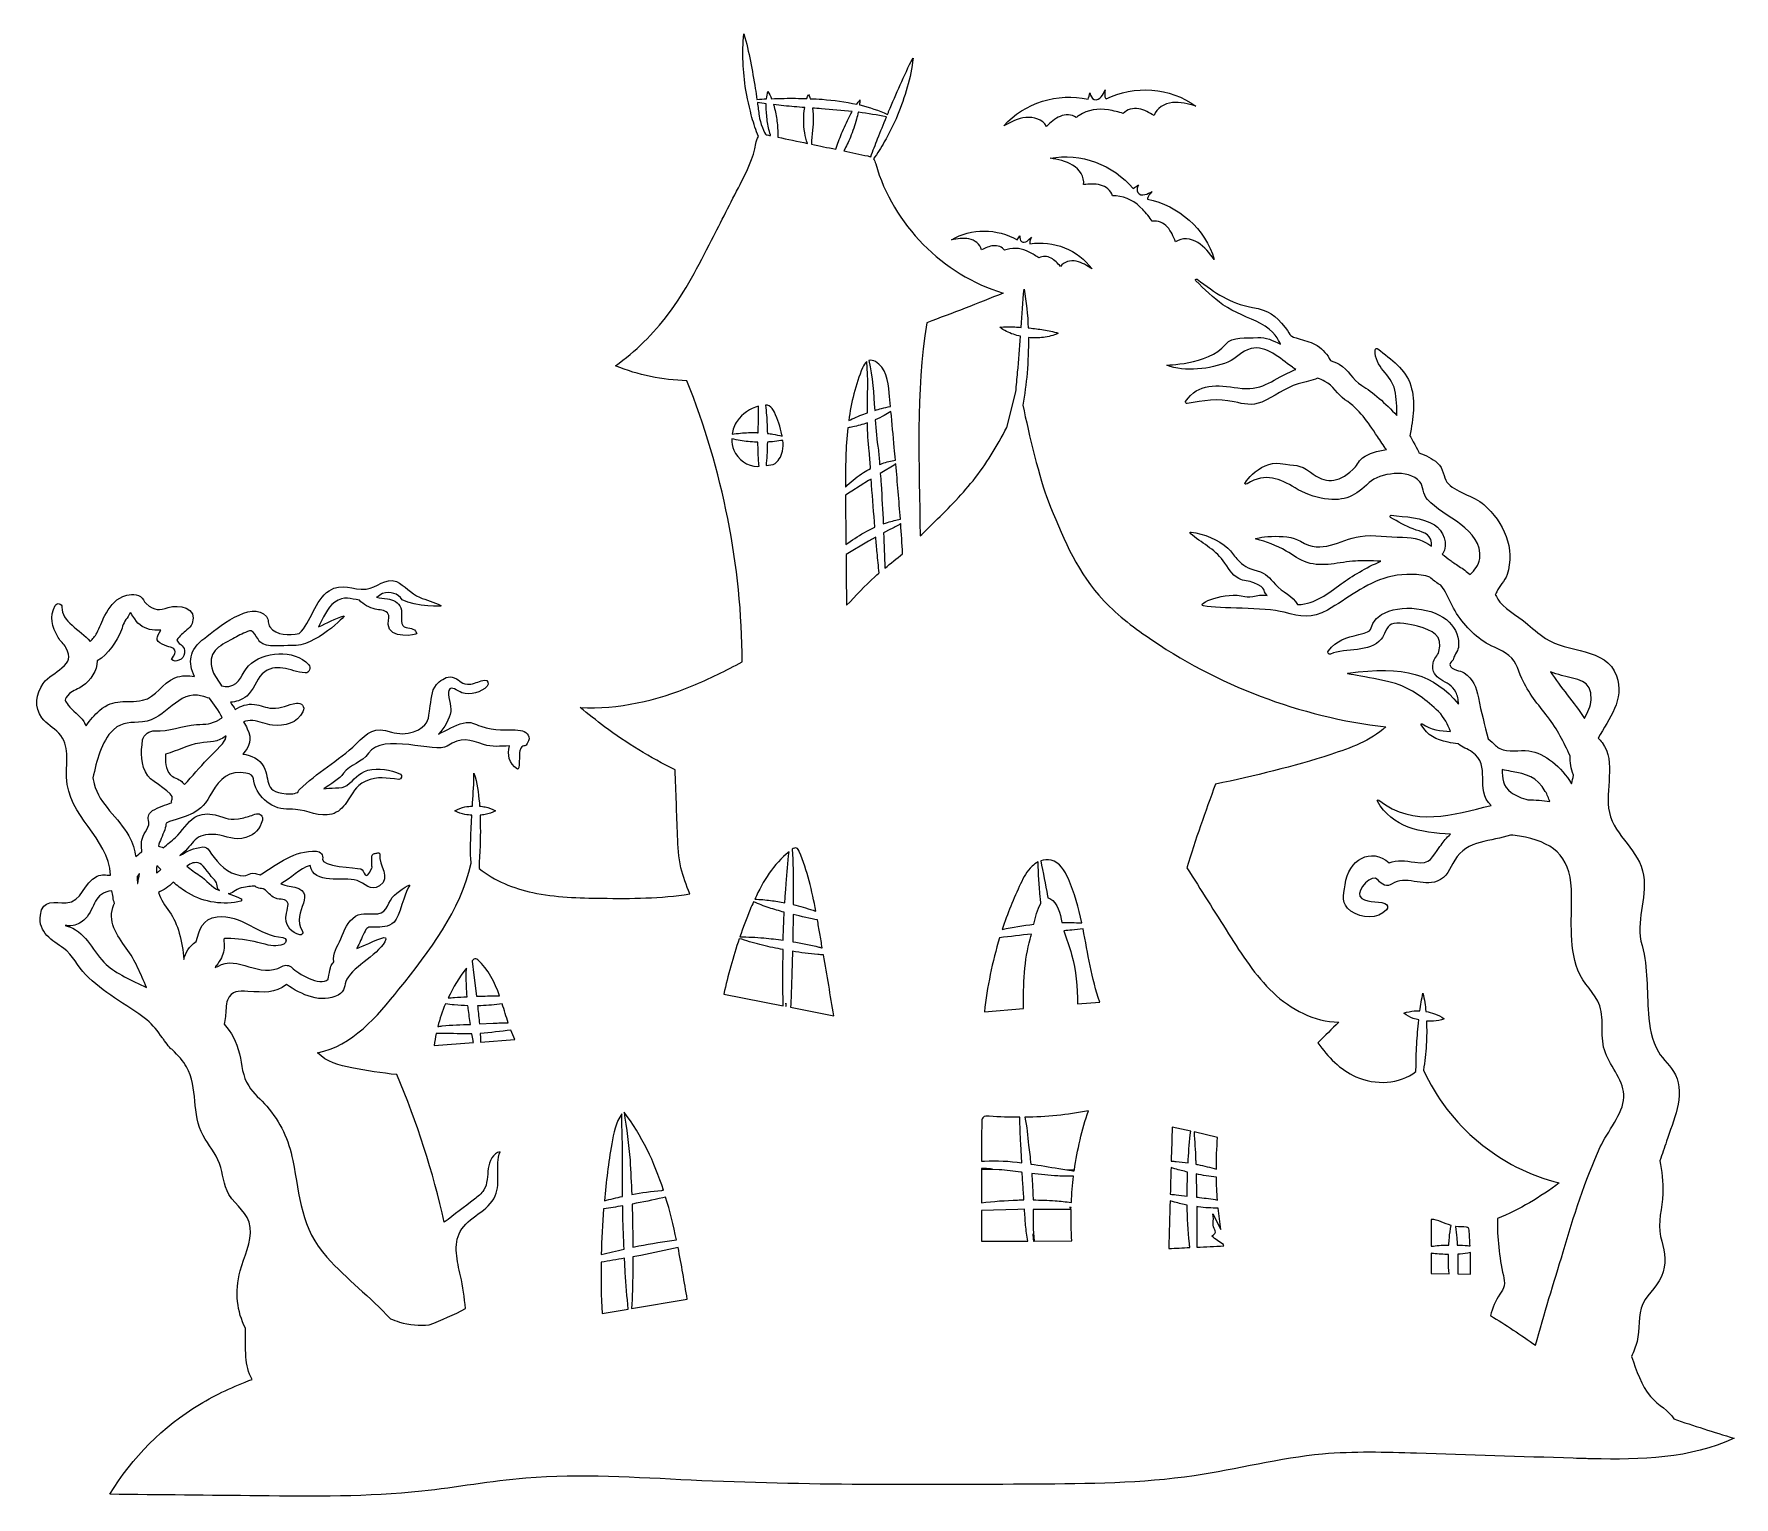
# Model space of a CAD drawing. Header units: inches. Extents: x -4.06 to 4.05, y -3.49 to 3.49.
import ezdxf

# ---------------------------------------------------------------- set-up
doc = ezdxf.new("R2010")
doc.units = ezdxf.units.IN
doc.header["$MEASUREMENT"] = 0
doc.layers.add('Layer 1', color=7, linetype='Continuous')

msp = doc.modelspace()

# ---------------------------------------------------------------- linework, layer by layer
at = {"layer": 'Layer 1', "color": 250, "lineweight": 0}
for points, knots in [([(3.7601, -3.1172), (3.7373, -3.077), (3.6882, -3.0548), (3.6501, -3.0109), (3.6501, -3.0109), (3.6042, -2.9579), (3.5833, -2.8871), (3.5588, -2.8199), (3.5588, -2.8199), (3.5685, -2.7969), (3.5783, -2.7737), (3.585, -2.7489), (3.585, -2.7489), (3.6006, -2.6915), (3.5878, -2.622), (3.6131, -2.5687), (3.6131, -2.5687), (3.6393, -2.5134), (3.6917, -2.4789), (3.7099, -2.4165), (3.7099, -2.4165), (3.7275, -2.3562), (3.7115, -2.3059), (3.6975, -2.2481), (3.6975, -2.2481), (3.681, -2.1798), (3.7062, -2.1126), (3.7077, -2.0431), (3.7077, -2.0431), (3.709, -1.9872), (3.7041, -1.9359), (3.6944, -1.8866), (3.6944, -1.8866), (3.7048, -1.8556), (3.7153, -1.8247), (3.7256, -1.7936), (3.7256, -1.7936), (3.7572, -1.6988), (3.816, -1.5757), (3.768, -1.4763), (3.768, -1.4763), (3.748, -1.4349), (3.71, -1.406), (3.6868, -1.3668), (3.6868, -1.3668), (3.6547, -1.3126), (3.6449, -1.247), (3.6397, -1.1852), (3.6397, -1.1852), (3.6305, -1.0748), (3.6389, -0.9694), (3.6088, -0.8608), (3.6088, -0.8608), (3.5761, -0.743), (3.6339, -0.6421), (3.6158, -0.5254), (3.6158, -0.5254), (3.5971, -0.4045), (3.4805, -0.3434), (3.453, -0.2257), (3.453, -0.2257), (3.4283, -0.1202), (3.4891, 0.0146), (3.4187, 0.1073), (3.4187, 0.1073), (3.413, 0.1149), (3.4068, 0.122), (3.4003, 0.1286), (3.4003, 0.1286), (3.4496, 0.2222), (3.5289, 0.3118), (3.4871, 0.4264), (3.4871, 0.4264), (3.4376, 0.562), (3.2522, 0.5343), (3.1487, 0.6041), (3.1487, 0.6041), (3.1144, 0.6272), (3.0832, 0.654), (3.052, 0.681), (3.052, 0.681), (3.0201, 0.7083), (2.939, 0.7547), (2.9215, 0.7907), (2.9215, 0.7907), (2.9161, 0.8018), (2.9117, 0.808), (2.9084, 0.811), (2.9084, 0.811), (2.9105, 0.8142), (2.913, 0.8191), (2.9159, 0.8261), (2.9159, 0.8261), (2.9278, 0.8551), (2.9545, 0.8762), (2.9651, 0.9081), (2.9651, 0.9081), (3.0064, 1.0328), (2.9482, 1.1588), (2.8549, 1.2419), (2.8549, 1.2419), (2.8089, 1.283), (2.7126, 1.303), (2.6786, 1.3489), (2.6786, 1.3489), (2.6617, 1.3718), (2.6641, 1.4144), (2.6322, 1.4418), (2.6322, 1.4418), (2.6091, 1.4618), (2.5786, 1.4773), (2.5449, 1.4882), (2.5449, 1.4882), (2.5417, 1.5022), (2.5085, 1.556), (2.5023, 1.5703), (2.5023, 1.5703), (2.5169, 1.6564), (2.5309, 1.7296), (2.506, 1.8091), (2.506, 1.8091), (2.4804, 1.8909), (2.4127, 1.9336), (2.3494, 1.9844), (2.3494, 1.9844), (2.3443, 1.9885), (2.337, 1.9859), (2.3366, 1.9791), (2.3366, 1.9791), (2.3314, 1.8955), (2.4125, 1.8653), (2.4301, 1.7882), (2.4301, 1.7882), (2.4393, 1.7479), (2.439, 1.7069), (2.4396, 1.6664), (2.4396, 1.6664), (2.3862, 1.7261), (2.323, 1.7785), (2.2726, 1.8102), (2.2726, 1.8102), (2.2262, 1.8393), (2.2112, 1.8844), (2.1642, 1.911), (2.1642, 1.911), (2.1514, 1.9181), (2.1374, 1.924), (2.1231, 1.9293), (2.1231, 1.9293), (2.1089, 1.957), (2.0884, 1.9812), (2.0596, 2.0003), (2.0596, 2.0003), (2.0344, 2.0171), (2.0064, 2.0219), (1.9784, 2.0309), (1.9784, 2.0309), (1.9201, 2.0496), (1.9412, 2.0417), (1.9067, 2.086), (1.9067, 2.086), (1.8594, 2.1467), (1.8296, 2.1682), (1.7515, 2.1826), (1.7515, 2.1826), (1.6386, 2.2036), (1.5765, 2.2499), (1.4867, 2.317), (1.4867, 2.317), (1.4819, 2.3206), (1.4758, 2.3126), (1.4802, 2.3086), (1.4802, 2.3086), (1.5224, 2.2707), (1.5637, 2.2273), (1.6104, 2.1948), (1.6104, 2.1948), (1.6638, 2.1575), (1.735, 2.1334), (1.7899, 2.1061), (1.7899, 2.1061), (1.8545, 2.0725), (1.8769, 2.0244), (1.8843, 2.0064), (1.8843, 2.0064), (1.8496, 2.0241), (1.8145, 2.0421), (1.7768, 2.0385), (1.7768, 2.0385), (1.7168, 2.0328), (1.6576, 2.0478), (1.6227, 2.0059), (1.6227, 2.0059), (1.5375, 1.9033), (1.333, 1.9103), (1.3425, 1.9066), (1.3425, 1.9066), (1.4289, 1.8735), (1.551, 1.8874), (1.6334, 1.9218), (1.6334, 1.9218), (1.6772, 1.9401), (1.6966, 1.9748), (1.744, 1.9862), (1.744, 1.9862), (1.8165, 2.0037), (1.8823, 1.9395), (1.9412, 1.8971), (1.9412, 1.8971), (1.9466, 1.8933), (1.9519, 1.89), (1.9573, 1.8868), (1.9573, 1.8868), (1.9488, 1.8832), (1.9404, 1.8794), (1.9317, 1.8754), (1.9317, 1.8754), (1.8378, 1.8321), (1.7944, 1.782), (1.6813, 1.7986), (1.6813, 1.7986), (1.5852, 1.8127), (1.4917, 1.8242), (1.4321, 1.7337), (1.4321, 1.7337), (1.4287, 1.7286), (1.4343, 1.7236), (1.4393, 1.7244), (1.4393, 1.7244), (1.5184, 1.7369), (1.584, 1.7504), (1.663, 1.7323), (1.663, 1.7323), (1.7107, 1.7214), (1.7475, 1.7118), (1.7949, 1.7312), (1.7949, 1.7312), (1.8564, 1.7563), (1.9024, 1.7985), (1.9684, 1.8174), (1.9684, 1.8174), (2.0054, 1.828), (2.0344, 1.8322), (2.0614, 1.8452), (2.0614, 1.8452), (2.073, 1.8408), (2.0848, 1.836), (2.0966, 1.8299), (2.0966, 1.8299), (2.1345, 1.8102), (2.1565, 1.7673), (2.1921, 1.7425), (2.1921, 1.7425), (2.2646, 1.6922), (2.2979, 1.6409), (2.3471, 1.5664), (2.3471, 1.5664), (2.3612, 1.5451), (2.375, 1.524), (2.3901, 1.5043), (2.3901, 1.5043), (2.3469, 1.4996), (2.3067, 1.4869), (2.2764, 1.4647), (2.2764, 1.4647), (2.2521, 1.447), (2.2496, 1.4256), (2.2302, 1.409), (2.2302, 1.409), (2.1533, 1.3428), (2.1015, 1.3409), (2.0273, 1.3966), (2.0273, 1.3966), (1.9735, 1.437), (1.9556, 1.4261), (1.8834, 1.4387), (1.8834, 1.4387), (1.7846, 1.456), (1.6817, 1.3155), (1.7253, 1.3419), (1.7253, 1.3419), (1.8151, 1.396), (1.8811, 1.3661), (1.9539, 1.3215), (1.9539, 1.3215), (1.9917, 1.2983), (2.0517, 1.2757), (2.0948, 1.2698), (2.0948, 1.2698), (2.1947, 1.2558), (2.2414, 1.2845), (2.3078, 1.3468), (2.3078, 1.3468), (2.3566, 1.3925), (2.4956, 1.4145), (2.5494, 1.3515), (2.5494, 1.3515), (2.5677, 1.3301), (2.5619, 1.2923), (2.586, 1.2657), (2.586, 1.2657), (2.6613, 1.1824), (2.85, 1.1257), (2.8349, 0.9849), (2.8349, 0.9849), (2.8314, 0.9523), (2.8101, 0.9305), (2.7889, 0.9083), (2.7889, 0.9083), (2.7738, 0.9227), (2.7556, 0.9357), (2.7365, 0.9474), (2.7365, 0.9474), (2.7274, 0.953), (2.719, 0.9587), (2.7108, 0.9644), (2.7108, 0.9644), (2.7052, 0.9689), (2.6994, 0.973), (2.6937, 0.9768), (2.6937, 0.9768), (2.6803, 0.9868), (2.6679, 0.9967), (2.6559, 1.0064), (2.6559, 1.0064), (2.6567, 1.0073), (2.6577, 1.008), (2.6584, 1.009), (2.6584, 1.009), (2.6892, 1.0493), (2.6582, 1.1234), (2.6195, 1.1456), (2.6195, 1.1456), (2.5595, 1.1801), (2.4796, 1.1848), (2.4125, 1.1911), (2.4125, 1.1911), (2.407, 1.1917), (2.4055, 1.1837), (2.4098, 1.1812), (2.4098, 1.1812), (2.4455, 1.1604), (2.4791, 1.1402), (2.5179, 1.1259), (2.5179, 1.1259), (2.5555, 1.112), (2.5997, 1.1068), (2.605, 1.0606), (2.605, 1.0606), (2.6056, 1.0558), (2.6055, 1.0503), (2.6055, 1.0446), (2.6055, 1.0446), (2.5681, 1.0698), (2.527, 1.0873), (2.4661, 1.0865), (2.4661, 1.0865), (2.3996, 1.0857), (2.3299, 1.1011), (2.2641, 1.0904), (2.2641, 1.0904), (2.1622, 1.0739), (2.0843, 1.0024), (1.9801, 1.0673), (1.9801, 1.0673), (1.9103, 1.1107), (1.7519, 1.082), (1.7658, 1.0783), (1.7658, 1.0783), (1.8202, 1.0639), (1.8626, 1.0498), (1.912, 1.0205), (1.912, 1.0205), (1.9454, 1.0008), (1.9747, 0.9777), (2.0123, 0.9658), (2.0123, 0.9658), (2.0888, 0.9419), (2.1649, 0.9684), (2.2421, 0.973), (2.2421, 0.973), (2.2718, 0.9747), (2.3164, 0.9751), (2.3636, 0.9723), (2.3636, 0.9723), (2.2923, 0.9421), (2.2257, 0.9011), (2.174, 0.8642), (2.174, 0.8642), (2.1086, 0.8173), (2.0533, 0.7694), (1.9679, 0.7652), (1.9679, 0.7652), (1.9673, 0.7651), (1.9666, 0.7652), (1.9659, 0.7651), (1.9659, 0.7651), (1.9445, 0.8086), (1.8931, 0.8232), (1.8602, 0.8614), (1.8602, 0.8614), (1.8314, 0.8949), (1.8192, 0.9125), (1.7726, 0.9263), (1.7726, 0.9263), (1.7272, 0.9396), (1.7098, 0.9474), (1.6768, 0.983), (1.6768, 0.983), (1.6605, 1.0006), (1.6525, 1.0176), (1.6338, 1.0343), (1.6338, 1.0343), (1.5875, 1.0759), (1.5193, 1.1032), (1.4585, 1.1114), (1.4585, 1.1114), (1.4548, 1.1119), (1.4506, 1.1074), (1.4543, 1.1043), (1.4543, 1.1043), (1.5072, 1.0598), (1.5687, 1.0318), (1.6111, 0.9748), (1.6111, 0.9748), (1.636, 0.9413), (1.6486, 0.909), (1.6864, 0.8892), (1.6864, 0.8892), (1.7093, 0.8773), (1.7341, 0.8794), (1.757, 0.8695), (1.757, 0.8695), (1.8277, 0.8389), (1.7916, 0.8368), (1.8216, 0.8081), (1.8216, 0.8081), (1.7984, 0.8197), (1.7404, 0.7951), (1.7139, 0.8033), (1.7139, 0.8033), (1.6261, 0.8304), (1.4754, 0.7683), (1.518, 0.7592), (1.518, 0.7592), (1.5985, 0.742), (1.8007, 0.7558), (1.9028, 0.7285), (1.9028, 0.7285), (1.9812, 0.7076), (2.0326, 0.6966), (2.1084, 0.7391), (2.1084, 0.7391), (2.2059, 0.794), (2.2864, 0.8655), (2.3973, 0.8962), (2.3973, 0.8962), (2.4528, 0.9115), (2.5204, 0.9139), (2.5772, 0.9019), (2.5772, 0.9019), (2.5842, 0.9004), (2.5905, 0.8984), (2.5966, 0.8962), (2.5966, 0.8962), (2.6111, 0.8836), (2.6258, 0.8711), (2.6437, 0.8612), (2.6437, 0.8612), (2.6458, 0.8601), (2.6479, 0.859), (2.65, 0.8579), (2.65, 0.8579), (2.6721, 0.8309), (2.6856, 0.7958), (2.7032, 0.7613), (2.7032, 0.7613), (2.7384, 0.6922), (2.7901, 0.6333), (2.8538, 0.5893), (2.8538, 0.5893), (2.8862, 0.5668), (2.9237, 0.556), (2.9565, 0.5359), (2.9565, 0.5359), (3.0095, 0.5034), (3.0134, 0.4632), (3.0359, 0.4125), (3.0359, 0.4125), (3.0658, 0.3451), (3.1137, 0.2886), (3.1587, 0.231), (3.1587, 0.231), (3.2075, 0.1686), (3.2341, 0.1092), (3.2663, 0.0439), (3.2663, 0.0439), (3.2651, 0.0137), (3.27, -0.0162), (3.2824, -0.0478), (3.2824, -0.0478), (3.2825, -0.048), (3.2826, -0.0481), (3.2827, -0.0483), (3.2827, -0.0483), (3.2796, -0.0616), (3.2763, -0.0751), (3.2733, -0.0891), (3.2733, -0.0891), (3.2234, -0.0086), (3.1464, 0.0573), (3.0687, 0.068), (3.0687, 0.068), (3.0249, 0.0741), (2.9711, 0.0579), (2.93, 0.0794), (2.93, 0.0794), (2.9225, 0.0834), (2.9158, 0.0883), (2.9094, 0.0938), (2.9094, 0.0938), (2.9001, 0.1053), (2.8886, 0.1153), (2.8749, 0.1251), (2.8749, 0.1251), (2.8588, 0.1901), (2.8419, 0.2534), (2.8289, 0.32), (2.8289, 0.32), (2.8184, 0.3741), (2.8047, 0.4081), (2.7601, 0.4404), (2.7601, 0.4404), (2.7485, 0.4458), (2.7366, 0.4497), (2.7241, 0.4523), (2.7241, 0.4523), (2.6886, 0.4651), (2.6833, 0.4815), (2.7079, 0.5014), (2.7079, 0.5014), (2.7095, 0.5185), (2.7301, 0.5416), (2.7331, 0.561), (2.7331, 0.561), (2.7397, 0.6044), (2.7202, 0.6509), (2.6898, 0.6816), (2.6898, 0.6816), (2.6207, 0.7518), (2.4511, 0.7708), (2.3664, 0.7177), (2.3664, 0.7177), (2.3554, 0.7108), (2.3436, 0.7013), (2.3357, 0.6911), (2.3357, 0.6911), (2.2987, 0.6437), (2.3422, 0.6431), (2.2575, 0.6223), (2.2575, 0.6223), (2.1969, 0.6073), (2.1538, 0.597), (2.1131, 0.5456), (2.1131, 0.5456), (2.108, 0.5391), (2.1124, 0.5256), (2.1225, 0.5295), (2.1225, 0.5295), (2.1985, 0.56), (2.3099, 0.5344), (2.3652, 0.6002), (2.3652, 0.6002), (2.3814, 0.6195), (2.3879, 0.6598), (2.4144, 0.6726), (2.4144, 0.6726), (2.4368, 0.6835), (2.5084, 0.6707), (2.5383, 0.6624), (2.5383, 0.6624), (2.6106, 0.6422), (2.6623, 0.6177), (2.6401, 0.541), (2.6401, 0.541), (2.6349, 0.5228), (2.6161, 0.5074), (2.6126, 0.4875), (2.6126, 0.4875), (2.597, 0.3987), (2.6911, 0.4103), (2.7211, 0.3482), (2.7211, 0.3482), (2.7289, 0.3319), (2.7323, 0.3119), (2.7343, 0.2907), (2.7343, 0.2907), (2.6177, 0.4319), (2.4753, 0.4768), (2.2056, 0.4381), (2.2056, 0.4381), (2.1813, 0.4346), (2.3673, 0.4133), (2.4499, 0.3828), (2.4499, 0.3828), (2.5211, 0.3565), (2.5838, 0.3075), (2.6379, 0.2551), (2.6379, 0.2551), (2.6689, 0.2249), (2.6809, 0.1932), (2.696, 0.1608), (2.696, 0.1608), (2.6482, 0.1628), (2.6014, 0.1678), (2.5599, 0.1965), (2.5599, 0.1965), (2.5572, 0.1984), (2.554, 0.1947), (2.5556, 0.1922), (2.5556, 0.1922), (2.587, 0.1402), (2.6248, 0.1213), (2.6839, 0.1086), (2.6839, 0.1086), (2.6991, 0.1053), (2.7158, 0.1038), (2.7326, 0.1022), (2.7326, 0.1022), (2.7521, 0.0834), (2.7757, 0.0782), (2.7992, 0.0621), (2.7992, 0.0621), (2.8914, -0.0008), (2.8105, -0.1148), (2.8888, -0.1931), (2.8888, -0.1931), (2.7052, -0.2355), (2.5231, -0.2998), (2.3536, -0.1668), (2.3536, -0.1668), (2.35, -0.1639), (2.3444, -0.1674), (2.3469, -0.1719), (2.3469, -0.1719), (2.417, -0.2974), (2.5533, -0.3242), (2.6961, -0.3291), (2.6961, -0.3291), (2.6937, -0.3311), (2.691, -0.333), (2.6886, -0.3351), (2.6886, -0.3351), (2.6697, -0.3519), (2.6599, -0.3691), (2.6447, -0.3883), (2.6447, -0.3883), (2.6043, -0.4389), (2.6056, -0.4759), (2.5251, -0.4634), (2.5251, -0.4634), (2.4795, -0.4563), (2.4418, -0.4514), (2.4031, -0.4659), (2.4031, -0.4659), (2.3174, -0.3904), (2.2074, -0.4496), (2.1925, -0.5708), (2.1925, -0.5708), (2.1858, -0.6248), (2.1706, -0.6594), (2.2209, -0.6958), (2.2209, -0.6958), (2.2712, -0.7321), (2.3485, -0.7358), (2.3898, -0.6902), (2.3898, -0.6902), (2.3997, -0.6792), (2.3944, -0.6651), (2.3818, -0.6598), (2.3818, -0.6598), (2.3484, -0.646), (2.2831, -0.6591), (2.2628, -0.6252), (2.2628, -0.6252), (2.2475, -0.5996), (2.3204, -0.5074), (2.3514, -0.5497), (2.3514, -0.5497), (2.3656, -0.569), (2.3944, -0.5834), (2.4172, -0.5669), (2.4172, -0.5669), (2.4773, -0.5233), (2.565, -0.5811), (2.6312, -0.554), (2.6312, -0.554), (2.6814, -0.5334), (2.6899, -0.4956), (2.7155, -0.4527), (2.7155, -0.4527), (2.774, -0.3546), (2.8923, -0.366), (2.9817, -0.3334), (2.9817, -0.3334), (2.9965, -0.3348), (3.0108, -0.3365), (3.0245, -0.3388), (3.0245, -0.3388), (3.1782, -0.3655), (3.2659, -0.4276), (3.2722, -0.5916), (3.2722, -0.5916), (3.2772, -0.7208), (3.2559, -0.854), (3.3028, -0.9782), (3.3028, -0.9782), (3.327, -1.0425), (3.3868, -1.0868), (3.4075, -1.1483), (3.4075, -1.1483), (3.4312, -1.2187), (3.4057, -1.2974), (3.4342, -1.3725), (3.4342, -1.3725), (3.4591, -1.4379), (3.5265, -1.5122), (3.5228, -1.5838), (3.5228, -1.5838), (3.5186, -1.6627), (3.4428, -1.7488), (3.41, -1.8204), (3.41, -1.8204), (3.3363, -1.9815), (3.2831, -2.1521), (3.2325, -2.3214), (3.2325, -2.3214), (3.1883, -2.4694), (3.1405, -2.6171), (3.1015, -2.7666), (3.1015, -2.7666), (3.0309, -2.7173), (2.9601, -2.6684), (2.8859, -2.6251), (2.8859, -2.6251), (2.8953, -2.5891), (2.9103, -2.5545), (2.9306, -2.5232), (2.9306, -2.5232), (2.9389, -2.5103), (2.9483, -2.4974), (2.9516, -2.4823), (2.9516, -2.4823), (2.955, -2.4663), (2.9511, -2.4499), (2.9475, -2.4339), (2.9475, -2.4339), (2.9275, -2.3447), (2.9181, -2.2531), (2.9191, -2.1618), (2.9191, -2.1618), (3.0243, -2.1199), (3.124, -2.06), (3.2142, -1.9918), (3.2142, -1.9918), (2.9315, -1.9239), (2.6857, -1.719), (2.5665, -1.454), (2.5665, -1.454), (2.5732, -1.4142), (2.5778, -1.3742), (2.5801, -1.334), (2.5801, -1.334), (2.5824, -1.2963), (2.5823, -1.2585), (2.5806, -1.2207), (2.5806, -1.2207), (2.5918, -1.2216), (2.6031, -1.222), (2.6146, -1.2212), (2.6146, -1.2212), (2.6311, -1.2199), (2.6479, -1.2174), (2.6653, -1.2101), (2.6653, -1.2101), (2.6505, -1.1985), (2.6351, -1.1915), (2.6195, -1.1857), (2.6195, -1.1857), (2.6057, -1.1809), (2.5918, -1.1776), (2.5778, -1.1753), (2.5778, -1.1753), (2.5752, -1.146), (2.5711, -1.1167), (2.5643, -1.0875), (2.5643, -1.0875), (2.5577, -1.1159), (2.5531, -1.1441), (2.5494, -1.1722), (2.5494, -1.1722), (2.5406, -1.1719), (2.5318, -1.1718), (2.5228, -1.1724), (2.5228, -1.1724), (2.5062, -1.1738), (2.4895, -1.1762), (2.4721, -1.1834), (2.4721, -1.1834), (2.4869, -1.195), (2.5023, -1.202), (2.5179, -1.2078), (2.5179, -1.2078), (2.5266, -1.2109), (2.5354, -1.2133), (2.5443, -1.2153), (2.5443, -1.2153), (2.5401, -1.254), (2.5367, -1.2927), (2.5346, -1.3315), (2.5346, -1.3315), (2.5322, -1.372), (2.531, -1.4127), (2.5308, -1.4536), (2.5308, -1.4536), (2.5308, -1.4563), (2.5309, -1.459), (2.5309, -1.4617), (2.5309, -1.4617), (2.4524, -1.5218), (2.3364, -1.5272), (2.2447, -1.4861), (2.2447, -1.4861), (2.1694, -1.4523), (2.1093, -1.3929), (2.0633, -1.3236), (2.0633, -1.3236), (2.0964, -1.2909), (2.1295, -1.2582), (2.1626, -1.2254), (2.1626, -1.2254), (2.0452, -1.2251), (1.9342, -1.1652), (1.8489, -1.0846), (1.8489, -1.0846), (1.7635, -1.0041), (1.6999, -0.9037), (1.6372, -0.8044), (1.6372, -0.8044), (1.571, -0.6996), (1.5047, -0.5946), (1.4385, -0.4897), (1.4385, -0.4897), (1.4774, -0.3554), (1.527, -0.2232), (1.5745, -0.0905), (1.5745, -0.0905), (1.7604, -0.0523), (1.9446, -0.0074), (2.1251, 0.0509), (2.1251, 0.0509), (2.2186, 0.0811), (2.3135, 0.1162), (2.3865, 0.1819), (2.3865, 0.1819), (1.9777, 0.23), (1.5812, 0.3805), (1.2435, 0.616), (1.2435, 0.616), (1.1621, 0.6728), (1.0835, 0.7349), (1.0185, 0.8099), (1.0185, 0.8099), (0.9064, 0.9393), (0.8396, 1.1008), (0.7764, 1.2598), (0.7764, 1.2598), (0.7365, 1.3603), (0.6842, 1.5796), (0.6558, 1.7159), (0.6558, 1.7159), (0.6648, 1.7666), (0.6714, 1.8178), (0.6762, 1.8692), (0.6762, 1.8692), (0.6808, 1.9256), (0.6831, 1.9823), (0.6824, 2.0389), (0.6824, 2.0389), (0.7062, 2.0365), (0.7302, 2.0366), (0.754, 2.0395), (0.754, 2.0395), (0.7781, 2.0427), (0.8019, 2.0481), (0.8247, 2.0592), (0.8247, 2.0592), (0.8007, 2.0672), (0.7776, 2.0714), (0.7546, 2.0754), (0.7546, 2.0754), (0.7317, 2.0791), (0.7091, 2.082), (0.6863, 2.0843), (0.6863, 2.0843), (0.6846, 2.0844), (0.6829, 2.0845), (0.6813, 2.0846), (0.6813, 2.0846), (0.6789, 2.1466), (0.6732, 2.2084), (0.6615, 2.2694), (0.6615, 2.2694), (0.6558, 2.2082), (0.6519, 2.1476), (0.6477, 2.0871), (0.6477, 2.0871), (0.6377, 2.0877), (0.6277, 2.0888), (0.6176, 2.0892), (0.6176, 2.0892), (0.5943, 2.0899), (0.5708, 2.0904), (0.5457, 2.0876), (0.5457, 2.0876), (0.5658, 2.0721), (0.5881, 2.0621), (0.611, 2.0541), (0.611, 2.0541), (0.622, 2.0504), (0.6333, 2.0474), (0.6446, 2.0449), (0.6446, 2.0449), (0.6403, 1.9876), (0.6362, 1.9303), (0.6308, 1.8732), (0.6308, 1.8732), (0.6283, 1.8422), (0.6254, 1.8112), (0.6223, 1.7801), (0.6223, 1.7801), (0.6223, 1.7801), (0.5789, 1.61), (0.5789, 1.61), (0.5789, 1.61), (0.5333, 1.5204), (0.4808, 1.4345), (0.4181, 1.3562), (0.4181, 1.3562), (0.3588, 1.282), (0.291, 1.2152), (0.2233, 1.1486), (0.2233, 1.1486), (0.2043, 1.1299), (0.1852, 1.1111), (0.1661, 1.0925), (0.1661, 1.0925), (0.1617, 1.4341), (0.1437, 1.7766), (0.1983, 2.1095), (0.1983, 2.1095), (0.3201, 2.1548), (0.4413, 2.2017), (0.5616, 2.2506), (0.5616, 2.2506), (0.2733, 2.3372), (0.0364, 2.5778), (-0.0459, 2.8673), (-0.0459, 2.8673), (-0.0483, 2.8757), (-0.051, 2.8845), (-0.0563, 2.8911), (-0.0563, 2.8911), (-0.0376, 2.917), (-0.0206, 2.9438), (-0.0049, 2.9714), (-0.0049, 2.9714), (0.0186, 3.0124), (0.0396, 3.0548), (0.0578, 3.0984), (0.0578, 3.0984), (0.0762, 3.1419), (0.0917, 3.1866), (0.1045, 3.2321), (0.1045, 3.2321), (0.1174, 3.2776), (0.1275, 3.3239), (0.1321, 3.3715), (0.1321, 3.3715), (0.1094, 3.3295), (0.09, 3.2868), (0.0711, 3.2442), (0.0711, 3.2442), (0.0522, 3.2015), (0.0336, 3.1589), (0.0158, 3.116), (0.0158, 3.116), (0.0139, 3.1114), (0.0121, 3.1068), (0.0102, 3.1023), (0.0102, 3.1023), (-0.0317, 3.1221), (-0.0761, 3.1368), (-0.1212, 3.1476), (-0.1212, 3.1476), (-0.122, 3.1477), (-0.1228, 3.1479), (-0.1236, 3.1481), (-0.1236, 3.1481), (-0.1227, 3.1559), (-0.122, 3.1638), (-0.1215, 3.1718), (-0.1215, 3.1718), (-0.1268, 3.1649), (-0.1318, 3.1579), (-0.1365, 3.1509), (-0.1365, 3.1509), (-0.1909, 3.1633), (-0.2463, 3.1701), (-0.3014, 3.1747), (-0.3014, 3.1747), (-0.3204, 3.176), (-0.3393, 3.1766), (-0.3583, 3.1774), (-0.3583, 3.1774), (-0.3605, 3.1844), (-0.3631, 3.1914), (-0.3664, 3.1984), (-0.3664, 3.1984), (-0.3695, 3.1917), (-0.372, 3.1849), (-0.3743, 3.1781), (-0.3743, 3.1781), (-0.4103, 3.1793), (-0.4462, 3.1799), (-0.4821, 3.1792), (-0.4821, 3.1792), (-0.5025, 3.179), (-0.5229, 3.1785), (-0.5432, 3.1777), (-0.5432, 3.1777), (-0.5478, 3.1896), (-0.5532, 3.2013), (-0.56, 3.2127), (-0.56, 3.2127), (-0.5631, 3.2005), (-0.565, 3.1886), (-0.5661, 3.1769), (-0.5661, 3.1769), (-0.5815, 3.1761), (-0.5969, 3.1752), (-0.6123, 3.174), (-0.6123, 3.174), (-0.6148, 3.1914), (-0.6174, 3.2088), (-0.6202, 3.2261), (-0.6202, 3.2261), (-0.6271, 3.2695), (-0.635, 3.3128), (-0.6435, 3.3561), (-0.6435, 3.3561), (-0.652, 3.3994), (-0.6613, 3.4427), (-0.6742, 3.4861), (-0.6742, 3.4861), (-0.6802, 3.4412), (-0.6808, 3.3964), (-0.6788, 3.3518), (-0.6788, 3.3518), (-0.6768, 3.3072), (-0.6724, 3.2629), (-0.6652, 3.2188), (-0.6652, 3.2188), (-0.6626, 3.2025), (-0.6437, 3.1146), (-0.6363, 3.0883), (-0.6363, 3.0883), (-0.6276, 3.0576), (-0.6176, 3.0273), (-0.6055, 2.9976), (-0.6055, 2.9976), (-0.6123, 2.9885), (-0.615, 2.9752), (-0.617, 2.9634), (-0.617, 2.9634), (-0.6287, 2.8946), (-0.6609, 2.8313), (-0.6926, 2.7692), (-0.6926, 2.7692), (-0.738, 2.6804), (-0.7834, 2.5918), (-0.8288, 2.5031), (-0.8288, 2.5031), (-0.891, 2.3815), (-0.9536, 2.2592), (-1.0358, 2.1502), (-1.0358, 2.1502), (-1.1066, 2.0561), (-1.1916, 1.9727), (-1.287, 1.9035), (-1.287, 1.9035), (-1.179, 1.8594), (-1.063, 1.8358), (-0.9465, 1.8326), (-0.9465, 1.8326), (-0.7757, 1.4078), (-0.6855, 0.9508), (-0.6821, 0.493), (-0.6821, 0.493), (-0.76, 0.4507), (-0.8393, 0.4113), (-0.9213, 0.3778), (-0.9213, 0.3778), (-1.0905, 0.3086), (-1.2728, 0.2643), (-1.4553, 0.2746), (-1.4553, 0.2746), (-1.4168, 0.2436), (-1.3784, 0.2126), (-1.3389, 0.1829), (-1.3389, 0.1829), (-1.2337, 0.1039), (-1.1209, 0.0353), (-1.0028, -0.0225), (-1.0028, -0.0225), (-0.9988, -0.1273), (-0.9948, -0.232), (-0.9908, -0.3367), (-0.9908, -0.3367), (-0.9888, -0.3879), (-0.9869, -0.4394), (-0.9751, -0.4893), (-0.9751, -0.4893), (-0.965, -0.532), (-0.9481, -0.5728), (-0.9332, -0.6141), (-0.9332, -0.6141), (-1.0701, -0.6363), (-1.2131, -0.6366), (-1.3523, -0.6348), (-1.3523, -0.6348), (-1.4627, -0.6334), (-1.5739, -0.6311), (-1.6818, -0.6079), (-1.6818, -0.6079), (-1.7738, -0.588), (-1.8639, -0.5516), (-1.9369, -0.493), (-1.9369, -0.493), (-1.9371, -0.4831), (-1.937, -0.4731), (-1.9367, -0.463), (-1.9367, -0.463), (-1.9362, -0.4402), (-1.9343, -0.4171), (-1.9332, -0.3936), (-1.9332, -0.3936), (-1.9321, -0.3701), (-1.9317, -0.346), (-1.9316, -0.3225), (-1.9316, -0.3225), (-1.9315, -0.2948), (-1.932, -0.267), (-1.9331, -0.2391), (-1.9331, -0.2391), (-1.9248, -0.2383), (-1.9164, -0.237), (-1.9081, -0.2353), (-1.9081, -0.2353), (-1.8919, -0.2317), (-1.8758, -0.2269), (-1.8596, -0.2174), (-1.8596, -0.2174), (-1.8758, -0.2079), (-1.8919, -0.2031), (-1.9081, -0.1995), (-1.9081, -0.1995), (-1.9172, -0.1976), (-1.9263, -0.1964), (-1.9354, -0.1956), (-1.9354, -0.1956), (-1.9358, -0.1904), (-1.9359, -0.1852), (-1.9363, -0.18), (-1.9363, -0.18), (-1.9407, -0.1327), (-1.9458, -0.0843), (-1.9622, -0.0388), (-1.9622, -0.0388), (-1.9619, -0.0866), (-1.9658, -0.1332), (-1.9686, -0.1803), (-1.9686, -0.1803), (-1.9689, -0.1853), (-1.9691, -0.1903), (-1.9694, -0.1953), (-1.9694, -0.1953), (-1.9813, -0.1959), (-1.9931, -0.1971), (-2.005, -0.1995), (-2.005, -0.1995), (-2.0211, -0.2031), (-2.0373, -0.2079), (-2.0534, -0.2174), (-2.0534, -0.2174), (-2.0373, -0.2269), (-2.0211, -0.2316), (-2.005, -0.2353), (-2.005, -0.2353), (-1.9939, -0.2375), (-1.9828, -0.2387), (-1.9718, -0.2394), (-1.9718, -0.2394), (-1.9734, -0.2668), (-1.9751, -0.2941), (-1.9762, -0.3215), (-1.9762, -0.3215), (-1.9777, -0.3688), (-1.9806, -0.4153), (-1.9757, -0.4646), (-1.9757, -0.4646), (-1.9756, -0.4656), (-1.9754, -0.4668), (-1.9753, -0.4678), (-1.9753, -0.4678), (-2.0257, -0.6949), (-2.1744, -0.8864), (-2.3196, -1.0685), (-2.3196, -1.0685), (-2.4243, -1.1996), (-2.5431, -1.3392), (-2.7078, -1.3719), (-2.7078, -1.3719), (-2.6662, -1.4155), (-2.6042, -1.4318), (-2.5451, -1.4436), (-2.5451, -1.4436), (-2.4741, -1.4578), (-2.4025, -1.4683), (-2.3306, -1.476), (-2.3306, -1.476), (-2.2335, -1.703), (-2.1572, -1.9388), (-2.1034, -2.1797), (-2.1034, -2.1797), (-2.0557, -2.1433), (-2.0079, -2.1068), (-1.9602, -2.0703), (-1.9602, -2.0703), (-1.9433, -2.0574), (-1.926, -2.044), (-1.9149, -2.0259), (-1.9149, -2.0259), (-1.8967, -1.9959), (-1.8985, -1.9586), (-1.8936, -1.924), (-1.8936, -1.924), (-1.8889, -1.8893), (-1.8715, -1.8506), (-1.8372, -1.8433), (-1.8372, -1.8433), (-1.864, -1.9094), (-1.8316, -1.9889), (-1.8603, -2.0542), (-1.8603, -2.0542), (-1.8926, -2.1275), (-1.9883, -2.1537), (-2.0273, -2.2237), (-2.0273, -2.2237), (-2.0625, -2.2869), (-2.0416, -2.3648), (-2.0262, -2.4354), (-2.0262, -2.4354), (-2.0149, -2.4869), (-2.0074, -2.5391), (-2.0022, -2.5914), (-2.0022, -2.5914), (-2.0579, -2.6209), (-2.1161, -2.6462), (-2.1758, -2.6692), (-2.1758, -2.6692), (-2.222, -2.6716), (-2.2693, -2.6714), (-2.3173, -2.6558), (-2.3173, -2.6558), (-2.3327, -2.6509), (-2.3469, -2.6454), (-2.3607, -2.6398), (-2.3607, -2.6398), (-2.4561, -2.5368), (-2.5694, -2.4516), (-2.6631, -2.3468), (-2.6631, -2.3468), (-2.7871, -2.2083), (-2.7922, -2.0588), (-2.8261, -1.8849), (-2.8261, -1.8849), (-2.8452, -1.787), (-2.8851, -1.702), (-2.9503, -1.6266), (-2.9503, -1.6266), (-2.9781, -1.5945), (-3.0136, -1.566), (-3.0364, -1.5301), (-3.0364, -1.5301), (-3.0665, -1.4827), (-3.0683, -1.4309), (-3.0804, -1.3773), (-3.0804, -1.3773), (-3.0942, -1.3169), (-3.1194, -1.2746), (-3.1528, -1.2357), (-3.1528, -1.2357), (-3.151, -1.224), (-3.1493, -1.2119), (-3.1475, -1.1992), (-3.1475, -1.1992), (-3.1444, -1.1774), (-3.146, -1.1411), (-3.1373, -1.1213), (-3.1373, -1.1213), (-3.1154, -1.0715), (-3.0877, -1.0775), (-3.0398, -1.0795), (-3.0398, -1.0795), (-2.962, -1.0829), (-2.9126, -1.0899), (-2.8557, -1.0459), (-2.8557, -1.0459), (-2.7865, -1.0948), (-2.6878, -1.1396), (-2.6101, -1.0963), (-2.6101, -1.0963), (-2.5739, -1.0761), (-2.5834, -1.0519), (-2.5678, -1.0213), (-2.5678, -1.0213), (-2.5351, -0.957), (-2.4059, -0.8975), (-2.3821, -0.83), (-2.3821, -0.83), (-2.3727, -0.8034), (-2.4702, -0.8537), (-2.4909, -0.8625), (-2.4909, -0.8625), (-2.5003, -0.8664), (-2.5106, -0.8704), (-2.5211, -0.8746), (-2.5211, -0.8746), (-2.5208, -0.874), (-2.5204, -0.8734), (-2.5201, -0.8728), (-2.5201, -0.8728), (-2.5072, -0.8492), (-2.4984, -0.8244), (-2.4864, -0.8005), (-2.4864, -0.8005), (-2.4722, -0.7722), (-2.4689, -0.7715), (-2.4367, -0.7723), (-2.4367, -0.7723), (-2.4032, -0.7733), (-2.3693, -0.7738), (-2.3432, -0.7489), (-2.3432, -0.7489), (-2.3161, -0.7229), (-2.2935, -0.6085), (-2.2719, -0.5797), (-2.2719, -0.5797), (-2.2519, -0.5531), (-2.3184, -0.599), (-2.3408, -0.6195), (-2.3408, -0.6195), (-2.3734, -0.649), (-2.3707, -0.7021), (-2.4209, -0.7084), (-2.4209, -0.7084), (-2.4582, -0.7129), (-2.4913, -0.7), (-2.5268, -0.721), (-2.5268, -0.721), (-2.5662, -0.7442), (-2.5797, -0.7886), (-2.597, -0.8279), (-2.597, -0.8279), (-2.6139, -0.8661), (-2.6376, -0.8978), (-2.6309, -0.9383), (-2.6309, -0.9383), (-2.6355, -0.9435), (-2.6397, -0.949), (-2.6433, -0.955), (-2.6433, -0.955), (-2.6452, -0.9582), (-2.6579, -1.0216), (-2.6575, -1.0213), (-2.6575, -1.0213), (-2.6981, -1.0575), (-2.8024, -0.9927), (-2.8295, -0.9661), (-2.8295, -0.9661), (-2.8422, -0.9536), (-2.8627, -0.9507), (-2.8781, -0.9598), (-2.8781, -0.9598), (-2.9836, -1.0216), (-3.0888, -0.9016), (-3.1843, -0.9597), (-3.1843, -0.9597), (-3.1879, -0.9609), (-3.1918, -0.9626), (-3.1959, -0.9644), (-3.1959, -0.9644), (-3.1953, -0.9624), (-3.1949, -0.9607), (-3.1946, -0.9593), (-3.1946, -0.9593), (-3.1931, -0.9598), (-3.1885, -0.9554), (-3.1766, -0.9359), (-3.1766, -0.9359), (-3.1617, -0.9115), (-3.1538, -0.8922), (-3.1528, -0.8625), (-3.1528, -0.8625), (-3.1515, -0.8242), (-3.1701, -0.8252), (-3.1216, -0.8274), (-3.1216, -0.8274), (-3.0718, -0.8297), (-3.0223, -0.8374), (-2.9742, -0.8501), (-2.9742, -0.8501), (-2.9263, -0.8628), (-2.9077, -0.8683), (-2.8692, -0.8532), (-2.8692, -0.8532), (-2.8528, -0.8467), (-2.8544, -0.8225), (-2.8735, -0.8217), (-2.8735, -0.8217), (-2.9854, -0.8168), (-3.0751, -0.7083), (-3.1862, -0.7229), (-3.1862, -0.7229), (-3.2602, -0.7325), (-3.2699, -0.7852), (-3.2872, -0.8413), (-3.2872, -0.8413), (-3.3201, -0.8667), (-3.3385, -0.8917), (-3.3465, -0.9276), (-3.3465, -0.9276), (-3.3511, -0.8414), (-3.3749, -0.7552), (-3.4138, -0.6995), (-3.4138, -0.6995), (-3.4354, -0.6686), (-3.456, -0.6413), (-3.4672, -0.608), (-3.4672, -0.608), (-3.4424, -0.5954), (-3.4181, -0.581), (-3.3964, -0.5584), (-3.3964, -0.5584), (-3.3776, -0.5746), (-3.3575, -0.5894), (-3.3372, -0.6027), (-3.3372, -0.6027), (-3.2643, -0.6507), (-3.1738, -0.6682), (-3.0882, -0.6523), (-3.0882, -0.6523), (-3.062, -0.6474), (-3.0641, -0.6391), (-3.0844, -0.6314), (-3.0844, -0.6314), (-3.1011, -0.625), (-3.1178, -0.6189), (-3.1344, -0.6125), (-3.1344, -0.6125), (-3.1162, -0.6177), (-3.1005, -0.5904), (-3.072, -0.5854), (-3.072, -0.5854), (-3.0437, -0.5804), (-3.0246, -0.5761), (-3.0055, -0.578), (-3.0055, -0.578), (-3.0026, -0.5806), (-2.9994, -0.5829), (-2.9953, -0.5842), (-2.9953, -0.5842), (-2.9862, -0.5872), (-2.9775, -0.5886), (-2.969, -0.5894), (-2.969, -0.5894), (-2.9672, -0.5904), (-2.9655, -0.591), (-2.9636, -0.5921), (-2.9636, -0.5921), (-2.9435, -0.6033), (-2.9347, -0.6241), (-2.9118, -0.6335), (-2.9118, -0.6335), (-2.8817, -0.6459), (-2.862, -0.6309), (-2.8474, -0.6616), (-2.8474, -0.6616), (-2.8464, -0.6636), (-2.8607, -0.7218), (-2.8596, -0.7305), (-2.8596, -0.7305), (-2.8544, -0.7743), (-2.8333, -0.7967), (-2.7932, -0.8096), (-2.7932, -0.8096), (-2.7838, -0.8126), (-2.7741, -0.8008), (-2.7799, -0.7923), (-2.7799, -0.7923), (-2.8443, -0.6991), (-2.6836, -0.6005), (-2.8427, -0.5768), (-2.8427, -0.5768), (-2.8573, -0.5747), (-2.8703, -0.5709), (-2.8826, -0.5666), (-2.8826, -0.5666), (-2.8359, -0.5388), (-2.7934, -0.4947), (-2.7431, -0.478), (-2.7431, -0.478), (-2.7271, -0.5738), (-2.5866, -0.5301), (-2.5193, -0.5508), (-2.5193, -0.5508), (-2.4825, -0.5621), (-2.4559, -0.6048), (-2.4121, -0.5758), (-2.4121, -0.5758), (-2.3536, -0.5372), (-2.419, -0.4752), (-2.4113, -0.4275), (-2.4113, -0.4275), (-2.4104, -0.4217), (-2.4146, -0.4171), (-2.4206, -0.4183), (-2.4206, -0.4183), (-2.4259, -0.4194), (-2.4312, -0.4205), (-2.4365, -0.4215), (-2.4365, -0.4215), (-2.4421, -0.4227), (-2.4485, -0.4285), (-2.4493, -0.4343), (-2.4493, -0.4343), (-2.4486, -0.4294), (-2.4508, -0.4957), (-2.4471, -0.4866), (-2.4471, -0.4866), (-2.4814, -0.5687), (-2.4837, -0.498), (-2.502, -0.4949), (-2.502, -0.4949), (-2.5252, -0.4909), (-2.6921, -0.4816), (-2.6841, -0.4491), (-2.6841, -0.4491), (-2.6793, -0.4293), (-2.6934, -0.4115), (-2.7135, -0.4106), (-2.7135, -0.4106), (-2.818, -0.4059), (-2.8961, -0.4691), (-2.9818, -0.5231), (-2.9818, -0.5231), (-2.989, -0.5208), (-2.9964, -0.5186), (-3.0043, -0.5169), (-3.0043, -0.5169), (-3.0444, -0.5082), (-3.0319, -0.5408), (-3.0993, -0.5207), (-3.0993, -0.5207), (-3.1538, -0.5045), (-3.1964, -0.4521), (-3.2257, -0.4066), (-3.2257, -0.4066), (-3.2317, -0.3975), (-3.2431, -0.3886), (-3.255, -0.3899), (-3.255, -0.3899), (-3.2962, -0.3947), (-3.332, -0.4108), (-3.3655, -0.4318), (-3.3655, -0.4318), (-3.3635, -0.4303), (-3.3617, -0.4291), (-3.3596, -0.4276), (-3.3596, -0.4276), (-3.2961, -0.3788), (-3.2979, -0.3201), (-3.1929, -0.3316), (-3.1929, -0.3316), (-3.1383, -0.3376), (-3.1064, -0.3619), (-3.0497, -0.3448), (-3.0497, -0.3448), (-3.0056, -0.3314), (-2.9834, -0.306), (-2.9712, -0.2624), (-2.9712, -0.2624), (-2.9662, -0.2448), (-2.982, -0.2276), (-2.9997, -0.2326), (-2.9997, -0.2326), (-3.019, -0.2379), (-3.0398, -0.2465), (-3.0593, -0.2507), (-3.0593, -0.2507), (-3.1388, -0.2681), (-3.1325, -0.252), (-3.1965, -0.2375), (-3.1965, -0.2375), (-3.2303, -0.2299), (-3.2622, -0.2306), (-3.2926, -0.2486), (-3.2926, -0.2486), (-3.3298, -0.2705), (-3.3535, -0.3162), (-3.3859, -0.3451), (-3.3859, -0.3451), (-3.4046, -0.3618), (-3.4239, -0.378), (-3.4433, -0.3941), (-3.4433, -0.3941), (-3.4515, -0.3906), (-3.4594, -0.3883), (-3.4671, -0.3872), (-3.4671, -0.3872), (-3.4601, -0.3606), (-3.4485, -0.3397), (-3.4371, -0.3081), (-3.4371, -0.3081), (-3.4326, -0.2958), (-3.4306, -0.286), (-3.4304, -0.2762), (-3.4304, -0.2762), (-3.3398, -0.2383), (-3.2779, -0.2464), (-3.2214, -0.1466), (-3.2214, -0.1466), (-3.189, -0.0894), (-3.1525, -0.0326), (-3.0748, -0.0357), (-3.0748, -0.0357), (-2.9967, -0.0387), (-3.0226, -0.0609), (-3.0023, -0.108), (-3.0023, -0.108), (-2.9872, -0.143), (-2.9596, -0.1726), (-2.9262, -0.191), (-2.9262, -0.191), (-2.8855, -0.2133), (-2.8553, -0.2089), (-2.8127, -0.2115), (-2.8127, -0.2115), (-2.7568, -0.2149), (-2.6962, -0.25), (-2.6406, -0.2341), (-2.6406, -0.2341), (-2.608, -0.2248), (-2.5887, -0.2037), (-2.5697, -0.1779), (-2.5697, -0.1779), (-2.535, -0.1311), (-2.535, -0.1036), (-2.4775, -0.0766), (-2.4775, -0.0766), (-2.4194, -0.0494), (-2.3802, -0.0631), (-2.3201, -0.0684), (-2.3201, -0.0684), (-2.3069, -0.0695), (-2.3005, -0.0478), (-2.3131, -0.0425), (-2.3131, -0.0425), (-2.3603, -0.0224), (-2.4169, -0.0101), (-2.4682, -0.0249), (-2.4682, -0.0249), (-2.515, -0.0383), (-2.5317, -0.0693), (-2.5678, -0.0973), (-2.5678, -0.0973), (-2.5897, -0.1144), (-2.653, -0.1064), (-2.6784, -0.1129), (-2.6784, -0.1129), (-2.6494, -0.0935), (-2.6026, -0.066), (-2.5835, -0.0388), (-2.5835, -0.0388), (-2.5531, 0.0042), (-2.4948, 0.0125), (-2.4657, 0.0562), (-2.4657, 0.0562), (-2.3979, 0.1577), (-2.1445, 0.0535), (-2.0897, 0.0909), (-2.0897, 0.0909), (-2.0227, 0.1366), (-1.9812, 0.1213), (-1.9161, 0.0982), (-1.9161, 0.0982), (-1.8774, 0.0845), (-1.8344, 0.0909), (-1.7929, 0.0912), (-1.7929, 0.0912), (-1.8029, 0.0491), (-1.797, 0.0103), (-1.754, -0.0193), (-1.754, -0.0193), (-1.7427, -0.0271), (-1.7474, 0.0559), (-1.7437, 0.0676), (-1.7437, 0.0676), (-1.7303, 0.11), (-1.7186, 0.0722), (-1.7017, 0.1156), (-1.7017, 0.1156), (-1.6915, 0.1419), (-1.717, 0.1624), (-1.7394, 0.1651), (-1.7394, 0.1651), (-1.8113, 0.1739), (-1.8601, 0.1595), (-1.9296, 0.1852), (-1.9296, 0.1852), (-1.9617, 0.1971), (-1.973, 0.2092), (-2.013, 0.2005), (-2.013, 0.2005), (-2.0546, 0.1914), (-2.0916, 0.1649), (-2.1312, 0.1481), (-2.1312, 0.1481), (-2.1013, 0.1789), (-2.0795, 0.2191), (-2.0731, 0.2558), (-2.0731, 0.2558), (-2.0685, 0.2828), (-2.0903, 0.3365), (-2.0821, 0.356), (-2.0821, 0.356), (-2.0714, 0.3814), (-2.0416, 0.3528), (-2.0192, 0.3454), (-2.0192, 0.3454), (-1.9779, 0.3317), (-1.9279, 0.3466), (-1.8984, 0.3764), (-1.8984, 0.3764), (-1.8889, 0.386), (-1.8951, 0.4075), (-1.9105, 0.4056), (-1.9105, 0.4056), (-1.9346, 0.4027), (-1.9534, 0.3897), (-1.9768, 0.3867), (-1.9768, 0.3867), (-2.0281, 0.38), (-2.0225, 0.405), (-2.056, 0.4167), (-2.056, 0.4167), (-2.0847, 0.4268), (-2.1055, 0.414), (-2.1277, 0.3966), (-2.1277, 0.3966), (-2.1662, 0.3666), (-2.1618, 0.3272), (-2.1701, 0.282), (-2.1701, 0.282), (-2.1839, 0.2068), (-2.1715, 0.2085), (-2.2263, 0.1682), (-2.2263, 0.1682), (-2.2283, 0.1668), (-2.2384, 0.1632), (-2.2505, 0.159), (-2.2505, 0.159), (-2.2844, 0.1472), (-2.321, 0.1468), (-2.3552, 0.1576), (-2.3552, 0.1576), (-2.3554, 0.1576), (-2.3557, 0.1577), (-2.3559, 0.1578), (-2.3559, 0.1578), (-2.4384, 0.1838), (-2.4671, 0.1565), (-2.5246, 0.1007), (-2.5246, 0.1007), (-2.6077, 0.0202), (-2.7124, -0.0368), (-2.7944, -0.1164), (-2.7944, -0.1164), (-2.7985, -0.1204), (-2.8009, -0.1251), (-2.8024, -0.13), (-2.8024, -0.13), (-2.8129, -0.1338), (-2.8232, -0.1375), (-2.8331, -0.1374), (-2.8331, -0.1374), (-2.9739, -0.137), (-2.9306, -0.0695), (-2.9646, -0.0082), (-2.9646, -0.0082), (-2.9864, 0.031), (-3.0238, 0.0484), (-3.0647, 0.0518), (-3.0647, 0.0518), (-3.032, 0.0894), (-3.0193, 0.1231), (-3.0429, 0.1735), (-3.0429, 0.1735), (-3.0483, 0.1851), (-3.0545, 0.1961), (-3.0609, 0.2068), (-3.0609, 0.2068), (-3.0489, 0.2113), (-3.0349, 0.2137), (-3.0167, 0.2124), (-3.0167, 0.2124), (-2.9845, 0.21), (-2.9557, 0.1934), (-2.9233, 0.1904), (-2.9233, 0.1904), (-2.8644, 0.185), (-2.8042, 0.1995), (-2.7774, 0.2546), (-2.7774, 0.2546), (-2.7661, 0.2777), (-2.7845, 0.2994), (-2.8087, 0.2955), (-2.8087, 0.2955), (-2.8499, 0.2889), (-2.8807, 0.2693), (-2.9232, 0.271), (-2.9232, 0.271), (-2.9555, 0.2722), (-2.9783, 0.2862), (-3.0093, 0.2895), (-3.0093, 0.2895), (-3.0457, 0.2935), (-3.0717, 0.2826), (-3.1003, 0.2657), (-3.1003, 0.2657), (-3.1083, 0.2769), (-3.1161, 0.2883), (-3.1238, 0.2999), (-3.1238, 0.2999), (-3.0974, 0.3008), (-3.0715, 0.3087), (-3.046, 0.3295), (-3.046, 0.3295), (-3.011, 0.3579), (-3.0031, 0.4057), (-2.9722, 0.4349), (-2.9722, 0.4349), (-2.9083, 0.4951), (-2.8405, 0.4461), (-2.7673, 0.4398), (-2.7673, 0.4398), (-2.7458, 0.4379), (-2.7379, 0.4661), (-2.7507, 0.4799), (-2.7507, 0.4799), (-2.8191, 0.5536), (-2.9674, 0.5436), (-3.0373, 0.4729), (-3.0373, 0.4729), (-3.072, 0.4378), (-3.0738, 0.3853), (-3.1316, 0.3754), (-3.1316, 0.3754), (-3.1424, 0.3735), (-3.1542, 0.3749), (-3.1662, 0.3778), (-3.1662, 0.3778), (-3.1791, 0.4015), (-3.1999, 0.425), (-3.2075, 0.4476), (-3.2075, 0.4476), (-3.2381, 0.5388), (-3.179, 0.5678), (-3.1118, 0.602), (-3.1118, 0.602), (-3.0898, 0.6156), (-3.0667, 0.6271), (-3.0426, 0.6363), (-3.0426, 0.6363), (-3.0176, 0.6584), (-2.9943, 0.5986), (-2.9827, 0.5877), (-2.9827, 0.5877), (-2.9495, 0.5563), (-2.8753, 0.5725), (-2.8314, 0.5696), (-2.8314, 0.5696), (-2.7204, 0.5622), (-2.5694, 0.7158), (-2.5812, 0.7123), (-2.5812, 0.7123), (-2.6241, 0.6995), (-2.663, 0.6775), (-2.7031, 0.6588), (-2.7031, 0.6588), (-2.6813, 0.6995), (-2.663, 0.7496), (-2.6262, 0.7762), (-2.6262, 0.7762), (-2.5794, 0.8102), (-2.5502, 0.7914), (-2.5087, 0.7868), (-2.5087, 0.7868), (-2.4893, 0.7647), (-2.4612, 0.7506), (-2.4327, 0.7434), (-2.4327, 0.7434), (-2.4133, 0.7385), (-2.3875, 0.7421), (-2.3748, 0.7258), (-2.3748, 0.7258), (-2.3618, 0.7091), (-2.3712, 0.6904), (-2.3712, 0.6702), (-2.3712, 0.6702), (-2.3712, 0.6), (-2.2312, 0.6187), (-2.2347, 0.6272), (-2.2347, 0.6272), (-2.2488, 0.6615), (-2.2688, 0.646), (-2.2955, 0.6601), (-2.2955, 0.6601), (-2.3171, 0.6715), (-2.3003, 0.7249), (-2.311, 0.75), (-2.311, 0.75), (-2.3224, 0.7768), (-2.347, 0.7885), (-2.3746, 0.7925), (-2.3746, 0.7925), (-2.3931, 0.7952), (-2.4103, 0.7973), (-2.4268, 0.8005), (-2.4268, 0.8005), (-2.4171, 0.8057), (-2.4076, 0.8113), (-2.3987, 0.8179), (-2.3987, 0.8179), (-2.3575, 0.8293), (-2.3261, 0.8194), (-2.3044, 0.7884), (-2.3044, 0.7884), (-2.2418, 0.7565), (-2.1036, 0.7521), (-2.1201, 0.7611), (-2.1201, 0.7611), (-2.1532, 0.7791), (-2.1868, 0.7859), (-2.2212, 0.8001), (-2.2212, 0.8001), (-2.2637, 0.8177), (-2.2922, 0.8581), (-2.3321, 0.8747), (-2.3321, 0.8747), (-2.3847, 0.8968), (-2.4267, 0.8446), (-2.4756, 0.8397), (-2.4756, 0.8397), (-2.541, 0.833), (-2.5908, 0.8714), (-2.6523, 0.8316), (-2.6523, 0.8316), (-2.7221, 0.7865), (-2.7378, 0.6796), (-2.7956, 0.6278), (-2.7956, 0.6278), (-2.8446, 0.6195), (-2.9037, 0.6152), (-2.9358, 0.6596), (-2.9358, 0.6596), (-2.945, 0.6722), (-2.94, 0.6937), (-2.9517, 0.7081), (-2.9517, 0.7081), (-3.022, 0.7938), (-3.19, 0.6479), (-3.2463, 0.6058), (-3.2463, 0.6058), (-3.3231, 0.5483), (-3.3267, 0.4877), (-3.2944, 0.422), (-3.2944, 0.422), (-3.3255, 0.4283), (-3.3565, 0.4288), (-3.3883, 0.4159), (-3.3883, 0.4159), (-3.4503, 0.3906), (-3.4763, 0.3229), (-3.5426, 0.3093), (-3.5426, 0.3093), (-3.6254, 0.2924), (-3.6744, 0.323), (-3.748, 0.2602), (-3.748, 0.2602), (-3.7714, 0.2402), (-3.793, 0.2151), (-3.8121, 0.1871), (-3.8121, 0.1871), (-3.8154, 0.1938), (-3.8189, 0.2005), (-3.823, 0.2072), (-3.823, 0.2072), (-3.8427, 0.2391), (-3.877, 0.2572), (-3.8974, 0.286), (-3.8974, 0.286), (-3.9128, 0.3075), (-3.9218, 0.3105), (-3.8908, 0.3407), (-3.8908, 0.3407), (-3.8755, 0.3556), (-3.8475, 0.3634), (-3.8301, 0.376), (-3.8301, 0.376), (-3.7886, 0.4062), (-3.7602, 0.4489), (-3.7585, 0.4972), (-3.7585, 0.4972), (-3.705, 0.53), (-3.6677, 0.5871), (-3.6426, 0.6443), (-3.6426, 0.6443), (-3.6371, 0.6685), (-3.6266, 0.6899), (-3.611, 0.7085), (-3.611, 0.7085), (-3.6034, 0.7295), (-3.5978, 0.732), (-3.5943, 0.716), (-3.5943, 0.716), (-3.5893, 0.7145), (-3.571, 0.6822), (-3.5645, 0.6763), (-3.5645, 0.6763), (-3.5392, 0.6533), (-3.5062, 0.6422), (-3.4719, 0.643), (-3.4719, 0.643), (-3.4666, 0.6431), (-3.461, 0.6435), (-3.4553, 0.6441), (-3.4553, 0.6441), (-3.4648, 0.6279), (-3.472, 0.6126), (-3.4737, 0.6059), (-3.4737, 0.6059), (-3.4795, 0.5829), (-3.4236, 0.5659), (-3.41, 0.5625), (-3.41, 0.5625), (-3.3978, 0.5594), (-3.3686, 0.5468), (-3.4052, 0.5042), (-3.4052, 0.5042), (-3.393, 0.4951), (-3.3828, 0.4939), (-3.3689, 0.4996), (-3.3689, 0.4996), (-3.3524, 0.5063), (-3.3448, 0.5167), (-3.3426, 0.5341), (-3.3426, 0.5341), (-3.338, 0.572), (-3.3667, 0.5688), (-3.3785, 0.5957), (-3.3785, 0.5957), (-3.3787, 0.5958), (-3.3788, 0.5959), (-3.379, 0.596), (-3.379, 0.596), (-3.3653, 0.6148), (-3.3492, 0.631), (-3.3308, 0.6445), (-3.3308, 0.6445), (-3.3212, 0.6557), (-3.3117, 0.6597), (-3.3062, 0.6748), (-3.3062, 0.6748), (-3.2775, 0.7525), (-3.3709, 0.7665), (-3.4204, 0.7518), (-3.4204, 0.7518), (-3.4631, 0.7391), (-3.4825, 0.7323), (-3.5259, 0.7701), (-3.5259, 0.7701), (-3.5366, 0.7795), (-3.5392, 0.7959), (-3.5527, 0.8044), (-3.5527, 0.8044), (-3.5773, 0.8199), (-3.6123, 0.8138), (-3.637, 0.8034), (-3.637, 0.8034), (-3.6773, 0.7865), (-3.7033, 0.75), (-3.7231, 0.7126), (-3.7231, 0.7126), (-3.7372, 0.6859), (-3.7455, 0.6557), (-3.7607, 0.6295), (-3.7607, 0.6295), (-3.7697, 0.6142), (-3.7805, 0.6014), (-3.7921, 0.5895), (-3.7921, 0.5895), (-3.8409, 0.6457), (-3.9301, 0.686), (-3.9273, 0.7527), (-3.9273, 0.7527), (-3.9266, 0.7707), (-3.9507, 0.777), (-3.9592, 0.761), (-3.9592, 0.761), (-3.9876, 0.7077), (-3.9748, 0.6601), (-3.9451, 0.608), (-3.9451, 0.608), (-3.9356, 0.5914), (-3.9163, 0.5773), (-3.9084, 0.5611), (-3.9084, 0.5611), (-3.8832, 0.51), (-3.8924, 0.4961), (-3.9272, 0.464), (-3.9272, 0.464), (-3.9562, 0.4373), (-3.9916, 0.4229), (-4.016, 0.3893), (-4.016, 0.3893), (-4.0529, 0.3386), (-4.0604, 0.2767), (-4.0228, 0.2249), (-4.0228, 0.2249), (-4.0015, 0.1954), (-3.9668, 0.1796), (-3.9425, 0.1527), (-3.9425, 0.1527), (-3.886, 0.09), (-3.9079, 0.0204), (-3.9052, -0.0573), (-3.9052, -0.0573), (-3.8988, -0.2473), (-3.706, -0.3406), (-3.6948, -0.5251), (-3.6948, -0.5251), (-3.7182, -0.5246), (-3.735, -0.5186), (-3.7593, -0.5294), (-3.7593, -0.5294), (-3.8258, -0.5591), (-3.8297, -0.6537), (-3.9067, -0.6561), (-3.9067, -0.6561), (-3.9602, -0.6579), (-4.0192, -0.6373), (-4.0301, -0.7151), (-4.0301, -0.7151), (-4.0419, -0.7996), (-3.9722, -0.8358), (-3.9186, -0.874), (-3.9186, -0.874), (-3.8769, -0.9038), (-3.851, -0.9614), (-3.8151, -0.9985), (-3.8151, -0.9985), (-3.774, -1.041), (-3.7245, -1.0761), (-3.6761, -1.1098), (-3.6761, -1.1098), (-3.6257, -1.1451), (-3.5704, -1.1746), (-3.523, -1.2139), (-3.523, -1.2139), (-3.4923, -1.2394), (-3.4702, -1.2695), (-3.4479, -1.3003), (-3.4479, -1.3003), (-3.4446, -1.3051), (-3.4411, -1.3099), (-3.4375, -1.3146), (-3.4375, -1.3146), (-3.4299, -1.325), (-3.4221, -1.3354), (-3.4138, -1.3456), (-3.4138, -1.3456), (-3.4096, -1.3508), (-3.4049, -1.3546), (-3.4, -1.3574), (-3.4, -1.3574), (-3.3741, -1.3849), (-3.3477, -1.4114), (-3.3324, -1.4388), (-3.3324, -1.4388), (-3.2761, -1.5394), (-3.3101, -1.6645), (-3.2536, -1.7665), (-3.2536, -1.7665), (-3.2288, -1.8112), (-3.1933, -1.8511), (-3.1758, -1.8999), (-3.1758, -1.8999), (-3.1582, -1.949), (-3.1577, -2.0008), (-3.1305, -2.0471), (-3.1305, -2.0471), (-3.0963, -2.1054), (-3.038, -2.1319), (-3.0291, -2.2044), (-3.0291, -2.2044), (-3.0205, -2.275), (-3.06, -2.3452), (-3.0771, -2.4118), (-3.0771, -2.4118), (-3.1035, -2.5144), (-3.0917, -2.6072), (-3.052, -2.6844), (-3.052, -2.6844), (-3.0525, -2.7307), (-3.0521, -2.7768), (-3.0494, -2.8226), (-3.0494, -2.8226), (-3.0473, -2.8598), (-3.0381, -2.8973), (-3.0201, -2.9288), (-3.0201, -2.9288), (-3.107, -2.9621), (-3.1912, -3.0007), (-3.2704, -3.0484), (-3.2704, -3.0484), (-3.4449, -3.1536), (-3.5931, -3.3021), (-3.698, -3.4769), (-3.698, -3.4769), (-3.4609, -3.4794), (-3.2239, -3.4819), (-2.9868, -3.4844), (-2.9868, -3.4844), (-2.7281, -3.4872), (-2.4686, -3.4898), (-2.2113, -3.4623), (-2.2113, -3.4623), (-2.0454, -3.4445), (-1.8811, -3.4142), (-1.7149, -3.4003), (-1.7149, -3.4003), (-1.4526, -3.3784), (-1.1889, -3.3974), (-0.926, -3.4098), (-0.926, -3.4098), (-0.3798, -3.4354), (0.1672, -3.4321), (0.7139, -3.4287), (0.7139, -3.4287), (0.9675, -3.4271), (1.2222, -3.4255), (1.4731, -3.3884), (1.4731, -3.3884), (1.678, -3.3582), (1.8794, -3.3044), (2.0856, -3.2855), (2.0856, -3.2855), (2.2343, -3.272), (2.384, -3.2767), (2.5333, -3.2814), (2.5333, -3.2814), (2.7823, -3.2893), (3.0314, -3.2973), (3.2804, -3.3051), (3.2804, -3.3051), (3.301, -3.3058), (3.3218, -3.3064), (3.3424, -3.3069), (3.3424, -3.3069), (3.3522, -3.3084), (3.3617, -3.3086), (3.3708, -3.3077), (3.3708, -3.3077), (3.6026, -3.3132), (3.8388, -3.3068), (4.0476, -3.2099), (4.0476, -3.2099), (3.9515, -3.1804), (3.8551, -3.1505), (3.7601, -3.1172)], [0, 0, 0, 0, 0.001727, 0.001727, 0.001727, 0.001727, 0.003454, 0.003454, 0.003454, 0.003454, 0.005181, 0.005181, 0.005181, 0.005181, 0.006908, 0.006908, 0.006908, 0.006908, 0.008636, 0.008636, 0.008636, 0.008636, 0.010363, 0.010363, 0.010363, 0.010363, 0.01209, 0.01209, 0.01209, 0.01209, 0.013817, 0.013817, 0.013817, 0.013817, 0.015544, 0.015544, 0.015544, 0.015544, 0.017271, 0.017271, 0.017271, 0.017271, 0.018998, 0.018998, 0.018998, 0.018998, 0.020725, 0.020725, 0.020725, 0.020725, 0.022453, 0.022453, 0.022453, 0.022453, 0.02418, 0.02418, 0.02418, 0.02418, 0.025907, 0.025907, 0.025907, 0.025907, 0.027634, 0.027634, 0.027634, 0.027634, 0.029361, 0.029361, 0.029361, 0.029361, 0.031088, 0.031088, 0.031088, 0.031088, 0.032815, 0.032815, 0.032815, 0.032815, 0.034542, 0.034542, 0.034542, 0.034542, 0.036269, 0.036269, 0.036269, 0.036269, 0.037997, 0.037997, 0.037997, 0.037997, 0.039724, 0.039724, 0.039724, 0.039724, 0.041451, 0.041451, 0.041451, 0.041451, 0.043178, 0.043178, 0.043178, 0.043178, 0.044905, 0.044905, 0.044905, 0.044905, 0.046632, 0.046632, 0.046632, 0.046632, 0.048359, 0.048359, 0.048359, 0.048359, 0.050086, 0.050086, 0.050086, 0.050086, 0.051813, 0.051813, 0.051813, 0.051813, 0.053541, 0.053541, 0.053541, 0.053541, 0.055268, 0.055268, 0.055268, 0.055268, 0.056995, 0.056995, 0.056995, 0.056995, 0.058722, 0.058722, 0.058722, 0.058722, 0.060449, 0.060449, 0.060449, 0.060449, 0.062176, 0.062176, 0.062176, 0.062176, 0.063903, 0.063903, 0.063903, 0.063903, 0.06563, 0.06563, 0.06563, 0.06563, 0.067358, 0.067358, 0.067358, 0.067358, 0.069085, 0.069085, 0.069085, 0.069085, 0.070812, 0.070812, 0.070812, 0.070812, 0.072539, 0.072539, 0.072539, 0.072539, 0.074266, 0.074266, 0.074266, 0.074266, 0.075993, 0.075993, 0.075993, 0.075993, 0.07772, 0.07772, 0.07772, 0.07772, 0.079447, 0.079447, 0.079447, 0.079447, 0.081174, 0.081174, 0.081174, 0.081174, 0.082902, 0.082902, 0.082902, 0.082902, 0.084629, 0.084629, 0.084629, 0.084629, 0.086356, 0.086356, 0.086356, 0.086356, 0.088083, 0.088083, 0.088083, 0.088083, 0.08981, 0.08981, 0.08981, 0.08981, 0.091537, 0.091537, 0.091537, 0.091537, 0.093264, 0.093264, 0.093264, 0.093264, 0.094991, 0.094991, 0.094991, 0.094991, 0.096718, 0.096718, 0.096718, 0.096718, 0.098446, 0.098446, 0.098446, 0.098446, 0.100173, 0.100173, 0.100173, 0.100173, 0.1019, 0.1019, 0.1019, 0.1019, 0.103627, 0.103627, 0.103627, 0.103627, 0.105354, 0.105354, 0.105354, 0.105354, 0.107081, 0.107081, 0.107081, 0.107081, 0.108808, 0.108808, 0.108808, 0.108808, 0.110535, 0.110535, 0.110535, 0.110535, 0.112263, 0.112263, 0.112263, 0.112263, 0.11399, 0.11399, 0.11399, 0.11399, 0.115717, 0.115717, 0.115717, 0.115717, 0.117444, 0.117444, 0.117444, 0.117444, 0.119171, 0.119171, 0.119171, 0.119171, 0.120898, 0.120898, 0.120898, 0.120898, 0.122625, 0.122625, 0.122625, 0.122625, 0.124352, 0.124352, 0.124352, 0.124352, 0.126079, 0.126079, 0.126079, 0.126079, 0.127807, 0.127807, 0.127807, 0.127807, 0.129534, 0.129534, 0.129534, 0.129534, 0.131261, 0.131261, 0.131261, 0.131261, 0.132988, 0.132988, 0.132988, 0.132988, 0.134715, 0.134715, 0.134715, 0.134715, 0.136442, 0.136442, 0.136442, 0.136442, 0.138169, 0.138169, 0.138169, 0.138169, 0.139896, 0.139896, 0.139896, 0.139896, 0.141623, 0.141623, 0.141623, 0.141623, 0.143351, 0.143351, 0.143351, 0.143351, 0.145078, 0.145078, 0.145078, 0.145078, 0.146805, 0.146805, 0.146805, 0.146805, 0.148532, 0.148532, 0.148532, 0.148532, 0.150259, 0.150259, 0.150259, 0.150259, 0.151986, 0.151986, 0.151986, 0.151986, 0.153713, 0.153713, 0.153713, 0.153713, 0.15544, 0.15544, 0.15544, 0.15544, 0.157168, 0.157168, 0.157168, 0.157168, 0.158895, 0.158895, 0.158895, 0.158895, 0.160622, 0.160622, 0.160622, 0.160622, 0.162349, 0.162349, 0.162349, 0.162349, 0.164076, 0.164076, 0.164076, 0.164076, 0.165803, 0.165803, 0.165803, 0.165803, 0.16753, 0.16753, 0.16753, 0.16753, 0.169257, 0.169257, 0.169257, 0.169257, 0.170984, 0.170984, 0.170984, 0.170984, 0.172712, 0.172712, 0.172712, 0.172712, 0.174439, 0.174439, 0.174439, 0.174439, 0.176166, 0.176166, 0.176166, 0.176166, 0.177893, 0.177893, 0.177893, 0.177893, 0.17962, 0.17962, 0.17962, 0.17962, 0.181347, 0.181347, 0.181347, 0.181347, 0.183074, 0.183074, 0.183074, 0.183074, 0.184801, 0.184801, 0.184801, 0.184801, 0.186528, 0.186528, 0.186528, 0.186528, 0.188256, 0.188256, 0.188256, 0.188256, 0.189983, 0.189983, 0.189983, 0.189983, 0.19171, 0.19171, 0.19171, 0.19171, 0.193437, 0.193437, 0.193437, 0.193437, 0.195164, 0.195164, 0.195164, 0.195164, 0.196891, 0.196891, 0.196891, 0.196891, 0.198618, 0.198618, 0.198618, 0.198618, 0.200345, 0.200345, 0.200345, 0.200345, 0.202073, 0.202073, 0.202073, 0.202073, 0.2038, 0.2038, 0.2038, 0.2038, 0.205527, 0.205527, 0.205527, 0.205527, 0.207254, 0.207254, 0.207254, 0.207254, 0.208981, 0.208981, 0.208981, 0.208981, 0.210708, 0.210708, 0.210708, 0.210708, 0.212435, 0.212435, 0.212435, 0.212435, 0.214162, 0.214162, 0.214162, 0.214162, 0.215889, 0.215889, 0.215889, 0.215889, 0.217617, 0.217617, 0.217617, 0.217617, 0.219344, 0.219344, 0.219344, 0.219344, 0.221071, 0.221071, 0.221071, 0.221071, 0.222798, 0.222798, 0.222798, 0.222798, 0.224525, 0.224525, 0.224525, 0.224525, 0.226252, 0.226252, 0.226252, 0.226252, 0.227979, 0.227979, 0.227979, 0.227979, 0.229706, 0.229706, 0.229706, 0.229706, 0.231434, 0.231434, 0.231434, 0.231434, 0.233161, 0.233161, 0.233161, 0.233161, 0.234888, 0.234888, 0.234888, 0.234888, 0.236615, 0.236615, 0.236615, 0.236615, 0.238342, 0.238342, 0.238342, 0.238342, 0.240069, 0.240069, 0.240069, 0.240069, 0.241796, 0.241796, 0.241796, 0.241796, 0.243523, 0.243523, 0.243523, 0.243523, 0.24525, 0.24525, 0.24525, 0.24525, 0.246978, 0.246978, 0.246978, 0.246978, 0.248705, 0.248705, 0.248705, 0.248705, 0.250432, 0.250432, 0.250432, 0.250432, 0.252159, 0.252159, 0.252159, 0.252159, 0.253886, 0.253886, 0.253886, 0.253886, 0.255613, 0.255613, 0.255613, 0.255613, 0.25734, 0.25734, 0.25734, 0.25734, 0.259067, 0.259067, 0.259067, 0.259067, 0.260794, 0.260794, 0.260794, 0.260794, 0.262522, 0.262522, 0.262522, 0.262522, 0.264249, 0.264249, 0.264249, 0.264249, 0.265976, 0.265976, 0.265976, 0.265976, 0.267703, 0.267703, 0.267703, 0.267703, 0.26943, 0.26943, 0.26943, 0.26943, 0.271157, 0.271157, 0.271157, 0.271157, 0.272884, 0.272884, 0.272884, 0.272884, 0.274611, 0.274611, 0.274611, 0.274611, 0.276339, 0.276339, 0.276339, 0.276339, 0.278066, 0.278066, 0.278066, 0.278066, 0.279793, 0.279793, 0.279793, 0.279793, 0.28152, 0.28152, 0.28152, 0.28152, 0.283247, 0.283247, 0.283247, 0.283247, 0.284974, 0.284974, 0.284974, 0.284974, 0.286701, 0.286701, 0.286701, 0.286701, 0.288428, 0.288428, 0.288428, 0.288428, 0.290155, 0.290155, 0.290155, 0.290155, 0.291883, 0.291883, 0.291883, 0.291883, 0.29361, 0.29361, 0.29361, 0.29361, 0.295337, 0.295337, 0.295337, 0.295337, 0.297064, 0.297064, 0.297064, 0.297064, 0.298791, 0.298791, 0.298791, 0.298791, 0.300518, 0.300518, 0.300518, 0.300518, 0.302245, 0.302245, 0.302245, 0.302245, 0.303972, 0.303972, 0.303972, 0.303972, 0.305699, 0.305699, 0.305699, 0.305699, 0.307427, 0.307427, 0.307427, 0.307427, 0.309154, 0.309154, 0.309154, 0.309154, 0.310881, 0.310881, 0.310881, 0.310881, 0.312608, 0.312608, 0.312608, 0.312608, 0.314335, 0.314335, 0.314335, 0.314335, 0.316062, 0.316062, 0.316062, 0.316062, 0.317789, 0.317789, 0.317789, 0.317789, 0.319516, 0.319516, 0.319516, 0.319516, 0.321244, 0.321244, 0.321244, 0.321244, 0.322971, 0.322971, 0.322971, 0.322971, 0.324698, 0.324698, 0.324698, 0.324698, 0.326425, 0.326425, 0.326425, 0.326425, 0.328152, 0.328152, 0.328152, 0.328152, 0.329879, 0.329879, 0.329879, 0.329879, 0.331606, 0.331606, 0.331606, 0.331606, 0.333333, 0.333333, 0.333333, 0.333333, 0.33506, 0.33506, 0.33506, 0.33506, 0.336788, 0.336788, 0.336788, 0.336788, 0.338515, 0.338515, 0.338515, 0.338515, 0.340242, 0.340242, 0.340242, 0.340242, 0.341969, 0.341969, 0.341969, 0.341969, 0.343696, 0.343696, 0.343696, 0.343696, 0.345423, 0.345423, 0.345423, 0.345423, 0.34715, 0.34715, 0.34715, 0.34715, 0.348877, 0.348877, 0.348877, 0.348877, 0.350604, 0.350604, 0.350604, 0.350604, 0.352332, 0.352332, 0.352332, 0.352332, 0.354059, 0.354059, 0.354059, 0.354059, 0.355786, 0.355786, 0.355786, 0.355786, 0.357513, 0.357513, 0.357513, 0.357513, 0.35924, 0.35924, 0.35924, 0.35924, 0.360967, 0.360967, 0.360967, 0.360967, 0.362694, 0.362694, 0.362694, 0.362694, 0.364421, 0.364421, 0.364421, 0.364421, 0.366149, 0.366149, 0.366149, 0.366149, 0.367876, 0.367876, 0.367876, 0.367876, 0.369603, 0.369603, 0.369603, 0.369603, 0.37133, 0.37133, 0.37133, 0.37133, 0.373057, 0.373057, 0.373057, 0.373057, 0.374784, 0.374784, 0.374784, 0.374784, 0.376511, 0.376511, 0.376511, 0.376511, 0.378238, 0.378238, 0.378238, 0.378238, 0.379965, 0.379965, 0.379965, 0.379965, 0.381693, 0.381693, 0.381693, 0.381693, 0.38342, 0.38342, 0.38342, 0.38342, 0.385147, 0.385147, 0.385147, 0.385147, 0.386874, 0.386874, 0.386874, 0.386874, 0.388601, 0.388601, 0.388601, 0.388601, 0.390328, 0.390328, 0.390328, 0.390328, 0.392055, 0.392055, 0.392055, 0.392055, 0.393782, 0.393782, 0.393782, 0.393782, 0.395509, 0.395509, 0.395509, 0.395509, 0.397237, 0.397237, 0.397237, 0.397237, 0.398964, 0.398964, 0.398964, 0.398964, 0.400691, 0.400691, 0.400691, 0.400691, 0.402418, 0.402418, 0.402418, 0.402418, 0.404145, 0.404145, 0.404145, 0.404145, 0.405872, 0.405872, 0.405872, 0.405872, 0.407599, 0.407599, 0.407599, 0.407599, 0.409326, 0.409326, 0.409326, 0.409326, 0.411054, 0.411054, 0.411054, 0.411054, 0.412781, 0.412781, 0.412781, 0.412781, 0.414508, 0.414508, 0.414508, 0.414508, 0.416235, 0.416235, 0.416235, 0.416235, 0.417962, 0.417962, 0.417962, 0.417962, 0.419689, 0.419689, 0.419689, 0.419689, 0.421416, 0.421416, 0.421416, 0.421416, 0.423143, 0.423143, 0.423143, 0.423143, 0.42487, 0.42487, 0.42487, 0.42487, 0.426598, 0.426598, 0.426598, 0.426598, 0.428325, 0.428325, 0.428325, 0.428325, 0.430052, 0.430052, 0.430052, 0.430052, 0.431779, 0.431779, 0.431779, 0.431779, 0.433506, 0.433506, 0.433506, 0.433506, 0.435233, 0.435233, 0.435233, 0.435233, 0.43696, 0.43696, 0.43696, 0.43696, 0.438687, 0.438687, 0.438687, 0.438687, 0.440415, 0.440415, 0.440415, 0.440415, 0.442142, 0.442142, 0.442142, 0.442142, 0.443869, 0.443869, 0.443869, 0.443869, 0.445596, 0.445596, 0.445596, 0.445596, 0.447323, 0.447323, 0.447323, 0.447323, 0.44905, 0.44905, 0.44905, 0.44905, 0.450777, 0.450777, 0.450777, 0.450777, 0.452504, 0.452504, 0.452504, 0.452504, 0.454231, 0.454231, 0.454231, 0.454231, 0.455959, 0.455959, 0.455959, 0.455959, 0.457686, 0.457686, 0.457686, 0.457686, 0.459413, 0.459413, 0.459413, 0.459413, 0.46114, 0.46114, 0.46114, 0.46114, 0.462867, 0.462867, 0.462867, 0.462867, 0.464594, 0.464594, 0.464594, 0.464594, 0.466321, 0.466321, 0.466321, 0.466321, 0.468048, 0.468048, 0.468048, 0.468048, 0.469775, 0.469775, 0.469775, 0.469775, 0.471503, 0.471503, 0.471503, 0.471503, 0.47323, 0.47323, 0.47323, 0.47323, 0.474957, 0.474957, 0.474957, 0.474957, 0.476684, 0.476684, 0.476684, 0.476684, 0.478411, 0.478411, 0.478411, 0.478411, 0.480138, 0.480138, 0.480138, 0.480138, 0.481865, 0.481865, 0.481865, 0.481865, 0.483592, 0.483592, 0.483592, 0.483592, 0.48532, 0.48532, 0.48532, 0.48532, 0.487047, 0.487047, 0.487047, 0.487047, 0.488774, 0.488774, 0.488774, 0.488774, 0.490501, 0.490501, 0.490501, 0.490501, 0.492228, 0.492228, 0.492228, 0.492228, 0.493955, 0.493955, 0.493955, 0.493955, 0.495682, 0.495682, 0.495682, 0.495682, 0.497409, 0.497409, 0.497409, 0.497409, 0.499136, 0.499136, 0.499136, 0.499136, 0.500864, 0.500864, 0.500864, 0.500864, 0.502591, 0.502591, 0.502591, 0.502591, 0.504318, 0.504318, 0.504318, 0.504318, 0.506045, 0.506045, 0.506045, 0.506045, 0.507772, 0.507772, 0.507772, 0.507772, 0.509499, 0.509499, 0.509499, 0.509499, 0.511226, 0.511226, 0.511226, 0.511226, 0.512953, 0.512953, 0.512953, 0.512953, 0.51468, 0.51468, 0.51468, 0.51468, 0.516408, 0.516408, 0.516408, 0.516408, 0.518135, 0.518135, 0.518135, 0.518135, 0.519862, 0.519862, 0.519862, 0.519862, 0.521589, 0.521589, 0.521589, 0.521589, 0.523316, 0.523316, 0.523316, 0.523316, 0.525043, 0.525043, 0.525043, 0.525043, 0.52677, 0.52677, 0.52677, 0.52677, 0.528497, 0.528497, 0.528497, 0.528497, 0.530225, 0.530225, 0.530225, 0.530225, 0.531952, 0.531952, 0.531952, 0.531952, 0.533679, 0.533679, 0.533679, 0.533679, 0.535406, 0.535406, 0.535406, 0.535406, 0.537133, 0.537133, 0.537133, 0.537133, 0.53886, 0.53886, 0.53886, 0.53886, 0.540587, 0.540587, 0.540587, 0.540587, 0.542314, 0.542314, 0.542314, 0.542314, 0.544041, 0.544041, 0.544041, 0.544041, 0.545769, 0.545769, 0.545769, 0.545769, 0.547496, 0.547496, 0.547496, 0.547496, 0.549223, 0.549223, 0.549223, 0.549223, 0.55095, 0.55095, 0.55095, 0.55095, 0.552677, 0.552677, 0.552677, 0.552677, 0.554404, 0.554404, 0.554404, 0.554404, 0.556131, 0.556131, 0.556131, 0.556131, 0.557858, 0.557858, 0.557858, 0.557858, 0.559585, 0.559585, 0.559585, 0.559585, 0.561313, 0.561313, 0.561313, 0.561313, 0.56304, 0.56304, 0.56304, 0.56304, 0.564767, 0.564767, 0.564767, 0.564767, 0.566494, 0.566494, 0.566494, 0.566494, 0.568221, 0.568221, 0.568221, 0.568221, 0.569948, 0.569948, 0.569948, 0.569948, 0.571675, 0.571675, 0.571675, 0.571675, 0.573402, 0.573402, 0.573402, 0.573402, 0.57513, 0.57513, 0.57513, 0.57513, 0.576857, 0.576857, 0.576857, 0.576857, 0.578584, 0.578584, 0.578584, 0.578584, 0.580311, 0.580311, 0.580311, 0.580311, 0.582038, 0.582038, 0.582038, 0.582038, 0.583765, 0.583765, 0.583765, 0.583765, 0.585492, 0.585492, 0.585492, 0.585492, 0.587219, 0.587219, 0.587219, 0.587219, 0.588946, 0.588946, 0.588946, 0.588946, 0.590674, 0.590674, 0.590674, 0.590674, 0.592401, 0.592401, 0.592401, 0.592401, 0.594128, 0.594128, 0.594128, 0.594128, 0.595855, 0.595855, 0.595855, 0.595855, 0.597582, 0.597582, 0.597582, 0.597582, 0.599309, 0.599309, 0.599309, 0.599309, 0.601036, 0.601036, 0.601036, 0.601036, 0.602763, 0.602763, 0.602763, 0.602763, 0.604491, 0.604491, 0.604491, 0.604491, 0.606218, 0.606218, 0.606218, 0.606218, 0.607945, 0.607945, 0.607945, 0.607945, 0.609672, 0.609672, 0.609672, 0.609672, 0.611399, 0.611399, 0.611399, 0.611399, 0.613126, 0.613126, 0.613126, 0.613126, 0.614853, 0.614853, 0.614853, 0.614853, 0.61658, 0.61658, 0.61658, 0.61658, 0.618307, 0.618307, 0.618307, 0.618307, 0.620035, 0.620035, 0.620035, 0.620035, 0.621762, 0.621762, 0.621762, 0.621762, 0.623489, 0.623489, 0.623489, 0.623489, 0.625216, 0.625216, 0.625216, 0.625216, 0.626943, 0.626943, 0.626943, 0.626943, 0.62867, 0.62867, 0.62867, 0.62867, 0.630397, 0.630397, 0.630397, 0.630397, 0.632124, 0.632124, 0.632124, 0.632124, 0.633851, 0.633851, 0.633851, 0.633851, 0.635579, 0.635579, 0.635579, 0.635579, 0.637306, 0.637306, 0.637306, 0.637306, 0.639033, 0.639033, 0.639033, 0.639033, 0.64076, 0.64076, 0.64076, 0.64076, 0.642487, 0.642487, 0.642487, 0.642487, 0.644214, 0.644214, 0.644214, 0.644214, 0.645941, 0.645941, 0.645941, 0.645941, 0.647668, 0.647668, 0.647668, 0.647668, 0.649396, 0.649396, 0.649396, 0.649396, 0.651123, 0.651123, 0.651123, 0.651123, 0.65285, 0.65285, 0.65285, 0.65285, 0.654577, 0.654577, 0.654577, 0.654577, 0.656304, 0.656304, 0.656304, 0.656304, 0.658031, 0.658031, 0.658031, 0.658031, 0.659758, 0.659758, 0.659758, 0.659758, 0.661485, 0.661485, 0.661485, 0.661485, 0.663212, 0.663212, 0.663212, 0.663212, 0.66494, 0.66494, 0.66494, 0.66494, 0.666667, 0.666667, 0.666667, 0.666667, 0.668394, 0.668394, 0.668394, 0.668394, 0.670121, 0.670121, 0.670121, 0.670121, 0.671848, 0.671848, 0.671848, 0.671848, 0.673575, 0.673575, 0.673575, 0.673575, 0.675302, 0.675302, 0.675302, 0.675302, 0.677029, 0.677029, 0.677029, 0.677029, 0.678756, 0.678756, 0.678756, 0.678756, 0.680484, 0.680484, 0.680484, 0.680484, 0.682211, 0.682211, 0.682211, 0.682211, 0.683938, 0.683938, 0.683938, 0.683938, 0.685665, 0.685665, 0.685665, 0.685665, 0.687392, 0.687392, 0.687392, 0.687392, 0.689119, 0.689119, 0.689119, 0.689119, 0.690846, 0.690846, 0.690846, 0.690846, 0.692573, 0.692573, 0.692573, 0.692573, 0.694301, 0.694301, 0.694301, 0.694301, 0.696028, 0.696028, 0.696028, 0.696028, 0.697755, 0.697755, 0.697755, 0.697755, 0.699482, 0.699482, 0.699482, 0.699482, 0.701209, 0.701209, 0.701209, 0.701209, 0.702936, 0.702936, 0.702936, 0.702936, 0.704663, 0.704663, 0.704663, 0.704663, 0.70639, 0.70639, 0.70639, 0.70639, 0.708117, 0.708117, 0.708117, 0.708117, 0.709845, 0.709845, 0.709845, 0.709845, 0.711572, 0.711572, 0.711572, 0.711572, 0.713299, 0.713299, 0.713299, 0.713299, 0.715026, 0.715026, 0.715026, 0.715026, 0.716753, 0.716753, 0.716753, 0.716753, 0.71848, 0.71848, 0.71848, 0.71848, 0.720207, 0.720207, 0.720207, 0.720207, 0.721934, 0.721934, 0.721934, 0.721934, 0.723661, 0.723661, 0.723661, 0.723661, 0.725389, 0.725389, 0.725389, 0.725389, 0.727116, 0.727116, 0.727116, 0.727116, 0.728843, 0.728843, 0.728843, 0.728843, 0.73057, 0.73057, 0.73057, 0.73057, 0.732297, 0.732297, 0.732297, 0.732297, 0.734024, 0.734024, 0.734024, 0.734024, 0.735751, 0.735751, 0.735751, 0.735751, 0.737478, 0.737478, 0.737478, 0.737478, 0.739206, 0.739206, 0.739206, 0.739206, 0.740933, 0.740933, 0.740933, 0.740933, 0.74266, 0.74266, 0.74266, 0.74266, 0.744387, 0.744387, 0.744387, 0.744387, 0.746114, 0.746114, 0.746114, 0.746114, 0.747841, 0.747841, 0.747841, 0.747841, 0.749568, 0.749568, 0.749568, 0.749568, 0.751295, 0.751295, 0.751295, 0.751295, 0.753022, 0.753022, 0.753022, 0.753022, 0.75475, 0.75475, 0.75475, 0.75475, 0.756477, 0.756477, 0.756477, 0.756477, 0.758204, 0.758204, 0.758204, 0.758204, 0.759931, 0.759931, 0.759931, 0.759931, 0.761658, 0.761658, 0.761658, 0.761658, 0.763385, 0.763385, 0.763385, 0.763385, 0.765112, 0.765112, 0.765112, 0.765112, 0.766839, 0.766839, 0.766839, 0.766839, 0.768566, 0.768566, 0.768566, 0.768566, 0.770294, 0.770294, 0.770294, 0.770294, 0.772021, 0.772021, 0.772021, 0.772021, 0.773748, 0.773748, 0.773748, 0.773748, 0.775475, 0.775475, 0.775475, 0.775475, 0.777202, 0.777202, 0.777202, 0.777202, 0.778929, 0.778929, 0.778929, 0.778929, 0.780656, 0.780656, 0.780656, 0.780656, 0.782383, 0.782383, 0.782383, 0.782383, 0.784111, 0.784111, 0.784111, 0.784111, 0.785838, 0.785838, 0.785838, 0.785838, 0.787565, 0.787565, 0.787565, 0.787565, 0.789292, 0.789292, 0.789292, 0.789292, 0.791019, 0.791019, 0.791019, 0.791019, 0.792746, 0.792746, 0.792746, 0.792746, 0.794473, 0.794473, 0.794473, 0.794473, 0.7962, 0.7962, 0.7962, 0.7962, 0.797927, 0.797927, 0.797927, 0.797927, 0.799655, 0.799655, 0.799655, 0.799655, 0.801382, 0.801382, 0.801382, 0.801382, 0.803109, 0.803109, 0.803109, 0.803109, 0.804836, 0.804836, 0.804836, 0.804836, 0.806563, 0.806563, 0.806563, 0.806563, 0.80829, 0.80829, 0.80829, 0.80829, 0.810017, 0.810017, 0.810017, 0.810017, 0.811744, 0.811744, 0.811744, 0.811744, 0.813472, 0.813472, 0.813472, 0.813472, 0.815199, 0.815199, 0.815199, 0.815199, 0.816926, 0.816926, 0.816926, 0.816926, 0.818653, 0.818653, 0.818653, 0.818653, 0.82038, 0.82038, 0.82038, 0.82038, 0.822107, 0.822107, 0.822107, 0.822107, 0.823834, 0.823834, 0.823834, 0.823834, 0.825561, 0.825561, 0.825561, 0.825561, 0.827288, 0.827288, 0.827288, 0.827288, 0.829016, 0.829016, 0.829016, 0.829016, 0.830743, 0.830743, 0.830743, 0.830743, 0.83247, 0.83247, 0.83247, 0.83247, 0.834197, 0.834197, 0.834197, 0.834197, 0.835924, 0.835924, 0.835924, 0.835924, 0.837651, 0.837651, 0.837651, 0.837651, 0.839378, 0.839378, 0.839378, 0.839378, 0.841105, 0.841105, 0.841105, 0.841105, 0.842832, 0.842832, 0.842832, 0.842832, 0.84456, 0.84456, 0.84456, 0.84456, 0.846287, 0.846287, 0.846287, 0.846287, 0.848014, 0.848014, 0.848014, 0.848014, 0.849741, 0.849741, 0.849741, 0.849741, 0.851468, 0.851468, 0.851468, 0.851468, 0.853195, 0.853195, 0.853195, 0.853195, 0.854922, 0.854922, 0.854922, 0.854922, 0.856649, 0.856649, 0.856649, 0.856649, 0.858377, 0.858377, 0.858377, 0.858377, 0.860104, 0.860104, 0.860104, 0.860104, 0.861831, 0.861831, 0.861831, 0.861831, 0.863558, 0.863558, 0.863558, 0.863558, 0.865285, 0.865285, 0.865285, 0.865285, 0.867012, 0.867012, 0.867012, 0.867012, 0.868739, 0.868739, 0.868739, 0.868739, 0.870466, 0.870466, 0.870466, 0.870466, 0.872193, 0.872193, 0.872193, 0.872193, 0.873921, 0.873921, 0.873921, 0.873921, 0.875648, 0.875648, 0.875648, 0.875648, 0.877375, 0.877375, 0.877375, 0.877375, 0.879102, 0.879102, 0.879102, 0.879102, 0.880829, 0.880829, 0.880829, 0.880829, 0.882556, 0.882556, 0.882556, 0.882556, 0.884283, 0.884283, 0.884283, 0.884283, 0.88601, 0.88601, 0.88601, 0.88601, 0.887737, 0.887737, 0.887737, 0.887737, 0.889465, 0.889465, 0.889465, 0.889465, 0.891192, 0.891192, 0.891192, 0.891192, 0.892919, 0.892919, 0.892919, 0.892919, 0.894646, 0.894646, 0.894646, 0.894646, 0.896373, 0.896373, 0.896373, 0.896373, 0.8981, 0.8981, 0.8981, 0.8981, 0.899827, 0.899827, 0.899827, 0.899827, 0.901554, 0.901554, 0.901554, 0.901554, 0.903282, 0.903282, 0.903282, 0.903282, 0.905009, 0.905009, 0.905009, 0.905009, 0.906736, 0.906736, 0.906736, 0.906736, 0.908463, 0.908463, 0.908463, 0.908463, 0.91019, 0.91019, 0.91019, 0.91019, 0.911917, 0.911917, 0.911917, 0.911917, 0.913644, 0.913644, 0.913644, 0.913644, 0.915371, 0.915371, 0.915371, 0.915371, 0.917098, 0.917098, 0.917098, 0.917098, 0.918826, 0.918826, 0.918826, 0.918826, 0.920553, 0.920553, 0.920553, 0.920553, 0.92228, 0.92228, 0.92228, 0.92228, 0.924007, 0.924007, 0.924007, 0.924007, 0.925734, 0.925734, 0.925734, 0.925734, 0.927461, 0.927461, 0.927461, 0.927461, 0.929188, 0.929188, 0.929188, 0.929188, 0.930915, 0.930915, 0.930915, 0.930915, 0.932642, 0.932642, 0.932642, 0.932642, 0.93437, 0.93437, 0.93437, 0.93437, 0.936097, 0.936097, 0.936097, 0.936097, 0.937824, 0.937824, 0.937824, 0.937824, 0.939551, 0.939551, 0.939551, 0.939551, 0.941278, 0.941278, 0.941278, 0.941278, 0.943005, 0.943005, 0.943005, 0.943005, 0.944732, 0.944732, 0.944732, 0.944732, 0.946459, 0.946459, 0.946459, 0.946459, 0.948187, 0.948187, 0.948187, 0.948187, 0.949914, 0.949914, 0.949914, 0.949914, 0.951641, 0.951641, 0.951641, 0.951641, 0.953368, 0.953368, 0.953368, 0.953368, 0.955095, 0.955095, 0.955095, 0.955095, 0.956822, 0.956822, 0.956822, 0.956822, 0.958549, 0.958549, 0.958549, 0.958549, 0.960276, 0.960276, 0.960276, 0.960276, 0.962003, 0.962003, 0.962003, 0.962003, 0.963731, 0.963731, 0.963731, 0.963731, 0.965458, 0.965458, 0.965458, 0.965458, 0.967185, 0.967185, 0.967185, 0.967185, 0.968912, 0.968912, 0.968912, 0.968912, 0.970639, 0.970639, 0.970639, 0.970639, 0.972366, 0.972366, 0.972366, 0.972366, 0.974093, 0.974093, 0.974093, 0.974093, 0.97582, 0.97582, 0.97582, 0.97582, 0.977547, 0.977547, 0.977547, 0.977547, 0.979275, 0.979275, 0.979275, 0.979275, 0.981002, 0.981002, 0.981002, 0.981002, 0.982729, 0.982729, 0.982729, 0.982729, 0.984456, 0.984456, 0.984456, 0.984456, 0.986183, 0.986183, 0.986183, 0.986183, 0.98791, 0.98791, 0.98791, 0.98791, 0.989637, 0.989637, 0.989637, 0.989637, 0.991364, 0.991364, 0.991364, 0.991364, 0.993092, 0.993092, 0.993092, 0.993092, 0.994819, 0.994819, 0.994819, 0.994819, 0.996546, 0.996546, 0.996546, 0.996546, 1, 1, 1, 1]), ([(3.7601, -3.1172), (3.7373, -3.077), (3.6882, -3.0548), (3.6501, -3.0109), (3.6501, -3.0109), (3.6042, -2.9579), (3.5833, -2.8871), (3.5588, -2.8199), (3.5588, -2.8199), (3.5685, -2.7969), (3.5783, -2.7737), (3.585, -2.7489), (3.585, -2.7489), (3.6006, -2.6915), (3.5878, -2.622), (3.6131, -2.5687), (3.6131, -2.5687), (3.6393, -2.5134), (3.6917, -2.4789), (3.7099, -2.4165), (3.7099, -2.4165), (3.7275, -2.3562), (3.7115, -2.3059), (3.6975, -2.2481), (3.6975, -2.2481), (3.681, -2.1798), (3.7062, -2.1126), (3.7077, -2.0431), (3.7077, -2.0431), (3.709, -1.9872), (3.7041, -1.9359), (3.6944, -1.8866), (3.6944, -1.8866), (3.7048, -1.8556), (3.7153, -1.8247), (3.7256, -1.7936), (3.7256, -1.7936), (3.7572, -1.6988), (3.816, -1.5757), (3.768, -1.4763), (3.768, -1.4763), (3.748, -1.4349), (3.71, -1.406), (3.6868, -1.3668), (3.6868, -1.3668), (3.6547, -1.3126), (3.6449, -1.247), (3.6397, -1.1852), (3.6397, -1.1852), (3.6305, -1.0748), (3.6389, -0.9694), (3.6088, -0.8608), (3.6088, -0.8608), (3.5761, -0.743), (3.6339, -0.6421), (3.6158, -0.5254), (3.6158, -0.5254), (3.5971, -0.4045), (3.4805, -0.3434), (3.453, -0.2257), (3.453, -0.2257), (3.4283, -0.1202), (3.4891, 0.0146), (3.4187, 0.1073), (3.4187, 0.1073), (3.413, 0.1149), (3.4068, 0.122), (3.4003, 0.1286), (3.4003, 0.1286), (3.4496, 0.2222), (3.5289, 0.3118), (3.4871, 0.4264), (3.4871, 0.4264), (3.4376, 0.562), (3.2522, 0.5343), (3.1487, 0.6041), (3.1487, 0.6041), (3.1144, 0.6272), (3.0832, 0.654), (3.052, 0.681), (3.052, 0.681), (3.0201, 0.7083), (2.939, 0.7547), (2.9215, 0.7907), (2.9215, 0.7907), (2.9161, 0.8018), (2.9117, 0.808), (2.9084, 0.811), (2.9084, 0.811), (2.9105, 0.8142), (2.913, 0.8191), (2.9159, 0.8261), (2.9159, 0.8261), (2.9278, 0.8551), (2.9545, 0.8762), (2.9651, 0.9081), (2.9651, 0.9081), (3.0064, 1.0328), (2.9482, 1.1588), (2.8549, 1.2419), (2.8549, 1.2419), (2.8089, 1.283), (2.7126, 1.303), (2.6786, 1.3489), (2.6786, 1.3489), (2.6617, 1.3718), (2.6641, 1.4144), (2.6322, 1.4418), (2.6322, 1.4418), (2.6091, 1.4618), (2.5786, 1.4773), (2.5449, 1.4882), (2.5449, 1.4882), (2.5417, 1.5022), (2.5085, 1.556), (2.5023, 1.5703), (2.5023, 1.5703), (2.5169, 1.6564), (2.5309, 1.7296), (2.506, 1.8091), (2.506, 1.8091), (2.4804, 1.8909), (2.4127, 1.9336), (2.3494, 1.9844), (2.3494, 1.9844), (2.3443, 1.9885), (2.337, 1.9859), (2.3366, 1.9791), (2.3366, 1.9791), (2.3314, 1.8955), (2.4125, 1.8653), (2.4301, 1.7882), (2.4301, 1.7882), (2.4393, 1.7479), (2.439, 1.7069), (2.4396, 1.6664), (2.4396, 1.6664), (2.3862, 1.7261), (2.323, 1.7785), (2.2726, 1.8102), (2.2726, 1.8102), (2.2262, 1.8393), (2.2112, 1.8844), (2.1642, 1.911), (2.1642, 1.911), (2.1514, 1.9181), (2.1374, 1.924), (2.1231, 1.9293), (2.1231, 1.9293), (2.1089, 1.957), (2.0884, 1.9812), (2.0596, 2.0003), (2.0596, 2.0003), (2.0344, 2.0171), (2.0064, 2.0219), (1.9784, 2.0309), (1.9784, 2.0309), (1.9201, 2.0496), (1.9412, 2.0417), (1.9067, 2.086), (1.9067, 2.086), (1.8594, 2.1467), (1.8296, 2.1682), (1.7515, 2.1826), (1.7515, 2.1826), (1.6386, 2.2036), (1.5765, 2.2499), (1.4867, 2.317), (1.4867, 2.317), (1.4819, 2.3206), (1.4758, 2.3126), (1.4802, 2.3086), (1.4802, 2.3086), (1.5224, 2.2707), (1.5637, 2.2273), (1.6104, 2.1948), (1.6104, 2.1948), (1.6638, 2.1575), (1.735, 2.1334), (1.7899, 2.1061), (1.7899, 2.1061), (1.8545, 2.0725), (1.8769, 2.0244), (1.8843, 2.0064), (1.8843, 2.0064), (1.8496, 2.0241), (1.8145, 2.0421), (1.7768, 2.0385), (1.7768, 2.0385), (1.7168, 2.0328), (1.6576, 2.0478), (1.6227, 2.0059), (1.6227, 2.0059), (1.5375, 1.9033), (1.333, 1.9103), (1.3425, 1.9066), (1.3425, 1.9066), (1.4289, 1.8735), (1.551, 1.8874), (1.6334, 1.9218), (1.6334, 1.9218), (1.6772, 1.9401), (1.6966, 1.9748), (1.744, 1.9862), (1.744, 1.9862), (1.8165, 2.0037), (1.8823, 1.9395), (1.9412, 1.8971), (1.9412, 1.8971), (1.9466, 1.8933), (1.9519, 1.89), (1.9573, 1.8868), (1.9573, 1.8868), (1.9488, 1.8832), (1.9404, 1.8794), (1.9317, 1.8754), (1.9317, 1.8754), (1.8378, 1.8321), (1.7944, 1.782), (1.6813, 1.7986), (1.6813, 1.7986), (1.5852, 1.8127), (1.4917, 1.8242), (1.4321, 1.7337), (1.4321, 1.7337), (1.4287, 1.7286), (1.4343, 1.7236), (1.4393, 1.7244), (1.4393, 1.7244), (1.5184, 1.7369), (1.584, 1.7504), (1.663, 1.7323), (1.663, 1.7323), (1.7107, 1.7214), (1.7475, 1.7118), (1.7949, 1.7312), (1.7949, 1.7312), (1.8564, 1.7563), (1.9024, 1.7985), (1.9684, 1.8174), (1.9684, 1.8174), (2.0054, 1.828), (2.0344, 1.8322), (2.0614, 1.8452), (2.0614, 1.8452), (2.073, 1.8408), (2.0848, 1.836), (2.0966, 1.8299), (2.0966, 1.8299), (2.1345, 1.8102), (2.1565, 1.7673), (2.1921, 1.7425), (2.1921, 1.7425), (2.2646, 1.6922), (2.2979, 1.6409), (2.3471, 1.5664), (2.3471, 1.5664), (2.3612, 1.5451), (2.375, 1.524), (2.3901, 1.5043), (2.3901, 1.5043), (2.3469, 1.4996), (2.3067, 1.4869), (2.2764, 1.4647), (2.2764, 1.4647), (2.2521, 1.447), (2.2496, 1.4256), (2.2302, 1.409), (2.2302, 1.409), (2.1533, 1.3428), (2.1015, 1.3409), (2.0273, 1.3966), (2.0273, 1.3966), (1.9735, 1.437), (1.9556, 1.4261), (1.8834, 1.4387), (1.8834, 1.4387), (1.7846, 1.456), (1.6817, 1.3155), (1.7253, 1.3419), (1.7253, 1.3419), (1.8151, 1.396), (1.8811, 1.3661), (1.9539, 1.3215), (1.9539, 1.3215), (1.9917, 1.2983), (2.0517, 1.2757), (2.0948, 1.2698), (2.0948, 1.2698), (2.1947, 1.2558), (2.2414, 1.2845), (2.3078, 1.3468), (2.3078, 1.3468), (2.3566, 1.3925), (2.4956, 1.4145), (2.5494, 1.3515), (2.5494, 1.3515), (2.5677, 1.3301), (2.5619, 1.2923), (2.586, 1.2657), (2.586, 1.2657), (2.6613, 1.1824), (2.85, 1.1257), (2.8349, 0.9849), (2.8349, 0.9849), (2.8314, 0.9523), (2.8101, 0.9305), (2.7889, 0.9083), (2.7889, 0.9083), (2.7738, 0.9227), (2.7556, 0.9357), (2.7365, 0.9474), (2.7365, 0.9474), (2.7274, 0.953), (2.719, 0.9587), (2.7108, 0.9644), (2.7108, 0.9644), (2.7052, 0.9689), (2.6994, 0.973), (2.6937, 0.9768), (2.6937, 0.9768), (2.6803, 0.9868), (2.6679, 0.9967), (2.6559, 1.0064), (2.6559, 1.0064), (2.6567, 1.0073), (2.6577, 1.008), (2.6584, 1.009), (2.6584, 1.009), (2.6892, 1.0493), (2.6582, 1.1234), (2.6195, 1.1456), (2.6195, 1.1456), (2.5595, 1.1801), (2.4796, 1.1848), (2.4125, 1.1911), (2.4125, 1.1911), (2.407, 1.1917), (2.4055, 1.1837), (2.4098, 1.1812), (2.4098, 1.1812), (2.4455, 1.1604), (2.4791, 1.1402), (2.5179, 1.1259), (2.5179, 1.1259), (2.5555, 1.112), (2.5997, 1.1068), (2.605, 1.0606), (2.605, 1.0606), (2.6056, 1.0558), (2.6055, 1.0503), (2.6055, 1.0446), (2.6055, 1.0446), (2.5681, 1.0698), (2.527, 1.0873), (2.4661, 1.0865), (2.4661, 1.0865), (2.3996, 1.0857), (2.3299, 1.1011), (2.2641, 1.0904), (2.2641, 1.0904), (2.1622, 1.0739), (2.0843, 1.0024), (1.9801, 1.0673), (1.9801, 1.0673), (1.9103, 1.1107), (1.7519, 1.082), (1.7658, 1.0783), (1.7658, 1.0783), (1.8202, 1.0639), (1.8626, 1.0498), (1.912, 1.0205), (1.912, 1.0205), (1.9454, 1.0008), (1.9747, 0.9777), (2.0123, 0.9658), (2.0123, 0.9658), (2.0888, 0.9419), (2.1649, 0.9684), (2.2421, 0.973), (2.2421, 0.973), (2.2718, 0.9747), (2.3164, 0.9751), (2.3636, 0.9723), (2.3636, 0.9723), (2.2923, 0.9421), (2.2257, 0.9011), (2.174, 0.8642), (2.174, 0.8642), (2.1086, 0.8173), (2.0533, 0.7694), (1.9679, 0.7652), (1.9679, 0.7652), (1.9673, 0.7651), (1.9666, 0.7652), (1.9659, 0.7651), (1.9659, 0.7651), (1.9445, 0.8086), (1.8931, 0.8232), (1.8602, 0.8614), (1.8602, 0.8614), (1.8314, 0.8949), (1.8192, 0.9125), (1.7726, 0.9263), (1.7726, 0.9263), (1.7272, 0.9396), (1.7098, 0.9474), (1.6768, 0.983), (1.6768, 0.983), (1.6605, 1.0006), (1.6525, 1.0176), (1.6338, 1.0343), (1.6338, 1.0343), (1.5875, 1.0759), (1.5193, 1.1032), (1.4585, 1.1114), (1.4585, 1.1114), (1.4548, 1.1119), (1.4506, 1.1074), (1.4543, 1.1043), (1.4543, 1.1043), (1.5072, 1.0598), (1.5687, 1.0318), (1.6111, 0.9748), (1.6111, 0.9748), (1.636, 0.9413), (1.6486, 0.909), (1.6864, 0.8892), (1.6864, 0.8892), (1.7093, 0.8773), (1.7341, 0.8794), (1.757, 0.8695), (1.757, 0.8695), (1.8277, 0.8389), (1.7916, 0.8368), (1.8216, 0.8081), (1.8216, 0.8081), (1.7984, 0.8197), (1.7404, 0.7951), (1.7139, 0.8033), (1.7139, 0.8033), (1.6261, 0.8304), (1.4754, 0.7683), (1.518, 0.7592), (1.518, 0.7592), (1.5985, 0.742), (1.8007, 0.7558), (1.9028, 0.7285), (1.9028, 0.7285), (1.9812, 0.7076), (2.0326, 0.6966), (2.1084, 0.7391), (2.1084, 0.7391), (2.2059, 0.794), (2.2864, 0.8655), (2.3973, 0.8962), (2.3973, 0.8962), (2.4528, 0.9115), (2.5204, 0.9139), (2.5772, 0.9019), (2.5772, 0.9019), (2.5842, 0.9004), (2.5905, 0.8984), (2.5966, 0.8962), (2.5966, 0.8962), (2.6111, 0.8836), (2.6258, 0.8711), (2.6437, 0.8612), (2.6437, 0.8612), (2.6458, 0.8601), (2.6479, 0.859), (2.65, 0.8579), (2.65, 0.8579), (2.6721, 0.8309), (2.6856, 0.7958), (2.7032, 0.7613), (2.7032, 0.7613), (2.7384, 0.6922), (2.7901, 0.6333), (2.8538, 0.5893), (2.8538, 0.5893), (2.8862, 0.5668), (2.9237, 0.556), (2.9565, 0.5359), (2.9565, 0.5359), (3.0095, 0.5034), (3.0134, 0.4632), (3.0359, 0.4125), (3.0359, 0.4125), (3.0658, 0.3451), (3.1137, 0.2886), (3.1587, 0.231), (3.1587, 0.231), (3.2075, 0.1686), (3.2341, 0.1092), (3.2663, 0.0439), (3.2663, 0.0439), (3.2651, 0.0137), (3.27, -0.0162), (3.2824, -0.0478), (3.2824, -0.0478), (3.2825, -0.048), (3.2826, -0.0481), (3.2827, -0.0483), (3.2827, -0.0483), (3.2796, -0.0616), (3.2763, -0.0751), (3.2733, -0.0891), (3.2733, -0.0891), (3.2234, -0.0086), (3.1464, 0.0573), (3.0687, 0.068), (3.0687, 0.068), (3.0249, 0.0741), (2.9711, 0.0579), (2.93, 0.0794), (2.93, 0.0794), (2.9225, 0.0834), (2.9158, 0.0883), (2.9094, 0.0938), (2.9094, 0.0938), (2.9001, 0.1053), (2.8886, 0.1153), (2.8749, 0.1251), (2.8749, 0.1251), (2.8588, 0.1901), (2.8419, 0.2534), (2.8289, 0.32), (2.8289, 0.32), (2.8184, 0.3741), (2.8047, 0.4081), (2.7601, 0.4404), (2.7601, 0.4404), (2.7485, 0.4458), (2.7366, 0.4497), (2.7241, 0.4523), (2.7241, 0.4523), (2.6886, 0.4651), (2.6833, 0.4815), (2.7079, 0.5014), (2.7079, 0.5014), (2.7095, 0.5185), (2.7301, 0.5416), (2.7331, 0.561), (2.7331, 0.561), (2.7397, 0.6044), (2.7202, 0.6509), (2.6898, 0.6816), (2.6898, 0.6816), (2.6207, 0.7518), (2.4511, 0.7708), (2.3664, 0.7177), (2.3664, 0.7177), (2.3554, 0.7108), (2.3436, 0.7013), (2.3357, 0.6911), (2.3357, 0.6911), (2.2987, 0.6437), (2.3422, 0.6431), (2.2575, 0.6223), (2.2575, 0.6223), (2.1969, 0.6073), (2.1538, 0.597), (2.1131, 0.5456), (2.1131, 0.5456), (2.108, 0.5391), (2.1124, 0.5256), (2.1225, 0.5295), (2.1225, 0.5295), (2.1985, 0.56), (2.3099, 0.5344), (2.3652, 0.6002), (2.3652, 0.6002), (2.3814, 0.6195), (2.3879, 0.6598), (2.4144, 0.6726), (2.4144, 0.6726), (2.4368, 0.6835), (2.5084, 0.6707), (2.5383, 0.6624), (2.5383, 0.6624), (2.6106, 0.6422), (2.6623, 0.6177), (2.6401, 0.541), (2.6401, 0.541), (2.6349, 0.5228), (2.6161, 0.5074), (2.6126, 0.4875), (2.6126, 0.4875), (2.597, 0.3987), (2.6911, 0.4103), (2.7211, 0.3482), (2.7211, 0.3482), (2.7289, 0.3319), (2.7323, 0.3119), (2.7343, 0.2907), (2.7343, 0.2907), (2.6177, 0.4319), (2.4753, 0.4768), (2.2056, 0.4381), (2.2056, 0.4381), (2.1813, 0.4346), (2.3673, 0.4133), (2.4499, 0.3828), (2.4499, 0.3828), (2.5211, 0.3565), (2.5838, 0.3075), (2.6379, 0.2551), (2.6379, 0.2551), (2.6689, 0.2249), (2.6809, 0.1932), (2.696, 0.1608), (2.696, 0.1608), (2.6482, 0.1628), (2.6014, 0.1678), (2.5599, 0.1965), (2.5599, 0.1965), (2.5572, 0.1984), (2.554, 0.1947), (2.5556, 0.1922), (2.5556, 0.1922), (2.587, 0.1402), (2.6248, 0.1213), (2.6839, 0.1086), (2.6839, 0.1086), (2.6991, 0.1053), (2.7158, 0.1038), (2.7326, 0.1022), (2.7326, 0.1022), (2.7521, 0.0834), (2.7757, 0.0782), (2.7992, 0.0621), (2.7992, 0.0621), (2.8914, -0.0008), (2.8105, -0.1148), (2.8888, -0.1931), (2.8888, -0.1931), (2.7052, -0.2355), (2.5231, -0.2998), (2.3536, -0.1668), (2.3536, -0.1668), (2.35, -0.1639), (2.3444, -0.1674), (2.3469, -0.1719), (2.3469, -0.1719), (2.417, -0.2974), (2.5533, -0.3242), (2.6961, -0.3291), (2.6961, -0.3291), (2.6937, -0.3311), (2.691, -0.333), (2.6886, -0.3351), (2.6886, -0.3351), (2.6697, -0.3519), (2.6599, -0.3691), (2.6447, -0.3883), (2.6447, -0.3883), (2.6043, -0.4389), (2.6056, -0.4759), (2.5251, -0.4634), (2.5251, -0.4634), (2.4795, -0.4563), (2.4418, -0.4514), (2.4031, -0.4659), (2.4031, -0.4659), (2.3174, -0.3904), (2.2074, -0.4496), (2.1925, -0.5708), (2.1925, -0.5708), (2.1858, -0.6248), (2.1706, -0.6594), (2.2209, -0.6958), (2.2209, -0.6958), (2.2712, -0.7321), (2.3485, -0.7358), (2.3898, -0.6902), (2.3898, -0.6902), (2.3997, -0.6792), (2.3944, -0.6651), (2.3818, -0.6598), (2.3818, -0.6598), (2.3484, -0.646), (2.2831, -0.6591), (2.2628, -0.6252), (2.2628, -0.6252), (2.2475, -0.5996), (2.3204, -0.5074), (2.3514, -0.5497), (2.3514, -0.5497), (2.3656, -0.569), (2.3944, -0.5834), (2.4172, -0.5669), (2.4172, -0.5669), (2.4773, -0.5233), (2.565, -0.5811), (2.6312, -0.554), (2.6312, -0.554), (2.6814, -0.5334), (2.6899, -0.4956), (2.7155, -0.4527), (2.7155, -0.4527), (2.774, -0.3546), (2.8923, -0.366), (2.9817, -0.3334), (2.9817, -0.3334), (2.9965, -0.3348), (3.0108, -0.3365), (3.0245, -0.3388), (3.0245, -0.3388), (3.1782, -0.3655), (3.2659, -0.4276), (3.2722, -0.5916), (3.2722, -0.5916), (3.2772, -0.7208), (3.2559, -0.854), (3.3028, -0.9782), (3.3028, -0.9782), (3.327, -1.0425), (3.3868, -1.0868), (3.4075, -1.1483), (3.4075, -1.1483), (3.4312, -1.2187), (3.4057, -1.2974), (3.4342, -1.3725), (3.4342, -1.3725), (3.4591, -1.4379), (3.5265, -1.5122), (3.5228, -1.5838), (3.5228, -1.5838), (3.5186, -1.6627), (3.4428, -1.7488), (3.41, -1.8204), (3.41, -1.8204), (3.3363, -1.9815), (3.2831, -2.1521), (3.2325, -2.3214), (3.2325, -2.3214), (3.1883, -2.4694), (3.1405, -2.6171), (3.1015, -2.7666), (3.1015, -2.7666), (3.0309, -2.7173), (2.9601, -2.6684), (2.8859, -2.6251), (2.8859, -2.6251), (2.8953, -2.5891), (2.9103, -2.5545), (2.9306, -2.5232), (2.9306, -2.5232), (2.9389, -2.5103), (2.9483, -2.4974), (2.9516, -2.4823), (2.9516, -2.4823), (2.955, -2.4663), (2.9511, -2.4499), (2.9475, -2.4339), (2.9475, -2.4339), (2.9275, -2.3447), (2.9181, -2.2531), (2.9191, -2.1618), (2.9191, -2.1618), (3.0243, -2.1199), (3.124, -2.06), (3.2142, -1.9918), (3.2142, -1.9918), (2.9315, -1.9239), (2.6857, -1.719), (2.5665, -1.454), (2.5665, -1.454), (2.5732, -1.4142), (2.5778, -1.3742), (2.5801, -1.334), (2.5801, -1.334), (2.5824, -1.2963), (2.5823, -1.2585), (2.5806, -1.2207), (2.5806, -1.2207), (2.5918, -1.2216), (2.6031, -1.222), (2.6146, -1.2212), (2.6146, -1.2212), (2.6311, -1.2199), (2.6479, -1.2174), (2.6653, -1.2101), (2.6653, -1.2101), (2.6505, -1.1985), (2.6351, -1.1915), (2.6195, -1.1857), (2.6195, -1.1857), (2.6057, -1.1809), (2.5918, -1.1776), (2.5778, -1.1753), (2.5778, -1.1753), (2.5752, -1.146), (2.5711, -1.1167), (2.5643, -1.0875), (2.5643, -1.0875), (2.5577, -1.1159), (2.5531, -1.1441), (2.5494, -1.1722), (2.5494, -1.1722), (2.5406, -1.1719), (2.5318, -1.1718), (2.5228, -1.1724), (2.5228, -1.1724), (2.5062, -1.1738), (2.4895, -1.1762), (2.4721, -1.1834), (2.4721, -1.1834), (2.4869, -1.195), (2.5023, -1.202), (2.5179, -1.2078), (2.5179, -1.2078), (2.5266, -1.2109), (2.5354, -1.2133), (2.5443, -1.2153), (2.5443, -1.2153), (2.5401, -1.254), (2.5367, -1.2927), (2.5346, -1.3315), (2.5346, -1.3315), (2.5322, -1.372), (2.531, -1.4127), (2.5308, -1.4536), (2.5308, -1.4536), (2.5308, -1.4563), (2.5309, -1.459), (2.5309, -1.4617), (2.5309, -1.4617), (2.4524, -1.5218), (2.3364, -1.5272), (2.2447, -1.4861), (2.2447, -1.4861), (2.1694, -1.4523), (2.1093, -1.3929), (2.0633, -1.3236), (2.0633, -1.3236), (2.0964, -1.2909), (2.1295, -1.2582), (2.1626, -1.2254), (2.1626, -1.2254), (2.0452, -1.2251), (1.9342, -1.1652), (1.8489, -1.0846), (1.8489, -1.0846), (1.7635, -1.0041), (1.6999, -0.9037), (1.6372, -0.8044), (1.6372, -0.8044), (1.571, -0.6996), (1.5047, -0.5946), (1.4385, -0.4897), (1.4385, -0.4897), (1.4774, -0.3554), (1.527, -0.2232), (1.5745, -0.0905), (1.5745, -0.0905), (1.7604, -0.0523), (1.9446, -0.0074), (2.1251, 0.0509), (2.1251, 0.0509), (2.2186, 0.0811), (2.3135, 0.1162), (2.3865, 0.1819), (2.3865, 0.1819), (1.9777, 0.23), (1.5812, 0.3805), (1.2435, 0.616), (1.2435, 0.616), (1.1621, 0.6728), (1.0835, 0.7349), (1.0185, 0.8099), (1.0185, 0.8099), (0.9064, 0.9393), (0.8396, 1.1008), (0.7764, 1.2598), (0.7764, 1.2598), (0.7365, 1.3603), (0.6842, 1.5796), (0.6558, 1.7159), (0.6558, 1.7159), (0.6648, 1.7666), (0.6714, 1.8178), (0.6762, 1.8692), (0.6762, 1.8692), (0.6808, 1.9256), (0.6831, 1.9823), (0.6824, 2.0389), (0.6824, 2.0389), (0.7062, 2.0365), (0.7302, 2.0366), (0.754, 2.0395), (0.754, 2.0395), (0.7781, 2.0427), (0.8019, 2.0481), (0.8247, 2.0592), (0.8247, 2.0592), (0.8007, 2.0672), (0.7776, 2.0714), (0.7546, 2.0754), (0.7546, 2.0754), (0.7317, 2.0791), (0.7091, 2.082), (0.6863, 2.0843), (0.6863, 2.0843), (0.6846, 2.0844), (0.6829, 2.0845), (0.6813, 2.0846), (0.6813, 2.0846), (0.6789, 2.1466), (0.6732, 2.2084), (0.6615, 2.2694), (0.6615, 2.2694), (0.6558, 2.2082), (0.6519, 2.1476), (0.6477, 2.0871), (0.6477, 2.0871), (0.6377, 2.0877), (0.6277, 2.0888), (0.6176, 2.0892), (0.6176, 2.0892), (0.5943, 2.0899), (0.5708, 2.0904), (0.5457, 2.0876), (0.5457, 2.0876), (0.5658, 2.0721), (0.5881, 2.0621), (0.611, 2.0541), (0.611, 2.0541), (0.622, 2.0504), (0.6333, 2.0474), (0.6446, 2.0449), (0.6446, 2.0449), (0.6403, 1.9876), (0.6362, 1.9303), (0.6308, 1.8732), (0.6308, 1.8732), (0.6283, 1.8422), (0.6254, 1.8112), (0.6223, 1.7801), (0.6223, 1.7801), (0.6223, 1.7801), (0.5789, 1.61), (0.5789, 1.61), (0.5789, 1.61), (0.5333, 1.5204), (0.4808, 1.4345), (0.4181, 1.3562), (0.4181, 1.3562), (0.3588, 1.282), (0.291, 1.2152), (0.2233, 1.1486), (0.2233, 1.1486), (0.2043, 1.1299), (0.1852, 1.1111), (0.1661, 1.0925), (0.1661, 1.0925), (0.1617, 1.4341), (0.1437, 1.7766), (0.1983, 2.1095), (0.1983, 2.1095), (0.3201, 2.1548), (0.4413, 2.2017), (0.5616, 2.2506), (0.5616, 2.2506), (0.2733, 2.3372), (0.0364, 2.5778), (-0.0459, 2.8673), (-0.0459, 2.8673), (-0.0483, 2.8757), (-0.051, 2.8845), (-0.0563, 2.8911), (-0.0563, 2.8911), (-0.0376, 2.917), (-0.0206, 2.9438), (-0.0049, 2.9714), (-0.0049, 2.9714), (0.0186, 3.0124), (0.0396, 3.0548), (0.0578, 3.0984), (0.0578, 3.0984), (0.0762, 3.1419), (0.0917, 3.1866), (0.1045, 3.2321), (0.1045, 3.2321), (0.1174, 3.2776), (0.1275, 3.3239), (0.1321, 3.3715), (0.1321, 3.3715), (0.1094, 3.3295), (0.09, 3.2868), (0.0711, 3.2442), (0.0711, 3.2442), (0.0522, 3.2015), (0.0336, 3.1589), (0.0158, 3.116), (0.0158, 3.116), (0.0139, 3.1114), (0.0121, 3.1068), (0.0102, 3.1023), (0.0102, 3.1023), (-0.0317, 3.1221), (-0.0761, 3.1368), (-0.1212, 3.1476), (-0.1212, 3.1476), (-0.122, 3.1477), (-0.1228, 3.1479), (-0.1236, 3.1481), (-0.1236, 3.1481), (-0.1227, 3.1559), (-0.122, 3.1638), (-0.1215, 3.1718), (-0.1215, 3.1718), (-0.1268, 3.1649), (-0.1318, 3.1579), (-0.1365, 3.1509), (-0.1365, 3.1509), (-0.1909, 3.1633), (-0.2463, 3.1701), (-0.3014, 3.1747), (-0.3014, 3.1747), (-0.3204, 3.176), (-0.3393, 3.1766), (-0.3583, 3.1774), (-0.3583, 3.1774), (-0.3605, 3.1844), (-0.3631, 3.1914), (-0.3664, 3.1984), (-0.3664, 3.1984), (-0.3695, 3.1917), (-0.372, 3.1849), (-0.3743, 3.1781), (-0.3743, 3.1781), (-0.4103, 3.1793), (-0.4462, 3.1799), (-0.4821, 3.1792), (-0.4821, 3.1792), (-0.5025, 3.179), (-0.5229, 3.1785), (-0.5432, 3.1777), (-0.5432, 3.1777), (-0.5478, 3.1896), (-0.5532, 3.2013), (-0.56, 3.2127), (-0.56, 3.2127), (-0.5631, 3.2005), (-0.565, 3.1886), (-0.5661, 3.1769), (-0.5661, 3.1769), (-0.5815, 3.1761), (-0.5969, 3.1752), (-0.6123, 3.174), (-0.6123, 3.174), (-0.6148, 3.1914), (-0.6174, 3.2088), (-0.6202, 3.2261), (-0.6202, 3.2261), (-0.6271, 3.2695), (-0.635, 3.3128), (-0.6435, 3.3561), (-0.6435, 3.3561), (-0.652, 3.3994), (-0.6613, 3.4427), (-0.6742, 3.4861), (-0.6742, 3.4861), (-0.6802, 3.4412), (-0.6808, 3.3964), (-0.6788, 3.3518), (-0.6788, 3.3518), (-0.6768, 3.3072), (-0.6724, 3.2629), (-0.6652, 3.2188), (-0.6652, 3.2188), (-0.6626, 3.2025), (-0.6437, 3.1146), (-0.6363, 3.0883), (-0.6363, 3.0883), (-0.6276, 3.0576), (-0.6176, 3.0273), (-0.6055, 2.9976), (-0.6055, 2.9976), (-0.6123, 2.9885), (-0.615, 2.9752), (-0.617, 2.9634), (-0.617, 2.9634), (-0.6287, 2.8946), (-0.6609, 2.8313), (-0.6926, 2.7692), (-0.6926, 2.7692), (-0.738, 2.6804), (-0.7834, 2.5918), (-0.8288, 2.5031), (-0.8288, 2.5031), (-0.891, 2.3815), (-0.9536, 2.2592), (-1.0358, 2.1502), (-1.0358, 2.1502), (-1.1066, 2.0561), (-1.1916, 1.9727), (-1.287, 1.9035), (-1.287, 1.9035), (-1.179, 1.8594), (-1.063, 1.8358), (-0.9465, 1.8326), (-0.9465, 1.8326), (-0.7757, 1.4078), (-0.6855, 0.9508), (-0.6821, 0.493), (-0.6821, 0.493), (-0.76, 0.4507), (-0.8393, 0.4113), (-0.9213, 0.3778), (-0.9213, 0.3778), (-1.0905, 0.3086), (-1.2728, 0.2643), (-1.4553, 0.2746), (-1.4553, 0.2746), (-1.4168, 0.2436), (-1.3784, 0.2126), (-1.3389, 0.1829), (-1.3389, 0.1829), (-1.2337, 0.1039), (-1.1209, 0.0353), (-1.0028, -0.0225), (-1.0028, -0.0225), (-0.9988, -0.1273), (-0.9948, -0.232), (-0.9908, -0.3367), (-0.9908, -0.3367), (-0.9888, -0.3879), (-0.9869, -0.4394), (-0.9751, -0.4893), (-0.9751, -0.4893), (-0.965, -0.532), (-0.9481, -0.5728), (-0.9332, -0.6141), (-0.9332, -0.6141), (-1.0701, -0.6363), (-1.2131, -0.6366), (-1.3523, -0.6348), (-1.3523, -0.6348), (-1.4627, -0.6334), (-1.5739, -0.6311), (-1.6818, -0.6079), (-1.6818, -0.6079), (-1.7738, -0.588), (-1.8639, -0.5516), (-1.9369, -0.493), (-1.9369, -0.493), (-1.9371, -0.4831), (-1.937, -0.4731), (-1.9367, -0.463), (-1.9367, -0.463), (-1.9362, -0.4402), (-1.9343, -0.4171), (-1.9332, -0.3936), (-1.9332, -0.3936), (-1.9321, -0.3701), (-1.9317, -0.346), (-1.9316, -0.3225), (-1.9316, -0.3225), (-1.9315, -0.2948), (-1.932, -0.267), (-1.9331, -0.2391), (-1.9331, -0.2391), (-1.9248, -0.2383), (-1.9164, -0.237), (-1.9081, -0.2353), (-1.9081, -0.2353), (-1.8919, -0.2317), (-1.8758, -0.2269), (-1.8596, -0.2174), (-1.8596, -0.2174), (-1.8758, -0.2079), (-1.8919, -0.2031), (-1.9081, -0.1995), (-1.9081, -0.1995), (-1.9172, -0.1976), (-1.9263, -0.1964), (-1.9354, -0.1956), (-1.9354, -0.1956), (-1.9358, -0.1904), (-1.9359, -0.1852), (-1.9363, -0.18), (-1.9363, -0.18), (-1.9407, -0.1327), (-1.9458, -0.0843), (-1.9622, -0.0388), (-1.9622, -0.0388), (-1.9619, -0.0866), (-1.9658, -0.1332), (-1.9686, -0.1803), (-1.9686, -0.1803), (-1.9689, -0.1853), (-1.9691, -0.1903), (-1.9694, -0.1953), (-1.9694, -0.1953), (-1.9813, -0.1959), (-1.9931, -0.1971), (-2.005, -0.1995), (-2.005, -0.1995), (-2.0211, -0.2031), (-2.0373, -0.2079), (-2.0534, -0.2174), (-2.0534, -0.2174), (-2.0373, -0.2269), (-2.0211, -0.2316), (-2.005, -0.2353), (-2.005, -0.2353), (-1.9939, -0.2375), (-1.9828, -0.2387), (-1.9718, -0.2394), (-1.9718, -0.2394), (-1.9734, -0.2668), (-1.9751, -0.2941), (-1.9762, -0.3215), (-1.9762, -0.3215), (-1.9777, -0.3688), (-1.9806, -0.4153), (-1.9757, -0.4646), (-1.9757, -0.4646), (-1.9756, -0.4656), (-1.9754, -0.4668), (-1.9753, -0.4678), (-1.9753, -0.4678), (-2.0257, -0.6949), (-2.1744, -0.8864), (-2.3196, -1.0685), (-2.3196, -1.0685), (-2.4243, -1.1996), (-2.5431, -1.3392), (-2.7078, -1.3719), (-2.7078, -1.3719), (-2.6662, -1.4155), (-2.6042, -1.4318), (-2.5451, -1.4436), (-2.5451, -1.4436), (-2.4741, -1.4578), (-2.4025, -1.4683), (-2.3306, -1.476), (-2.3306, -1.476), (-2.2335, -1.703), (-2.1572, -1.9388), (-2.1034, -2.1797), (-2.1034, -2.1797), (-2.0557, -2.1433), (-2.0079, -2.1068), (-1.9602, -2.0703), (-1.9602, -2.0703), (-1.9433, -2.0574), (-1.926, -2.044), (-1.9149, -2.0259), (-1.9149, -2.0259), (-1.8967, -1.9959), (-1.8985, -1.9586), (-1.8936, -1.924), (-1.8936, -1.924), (-1.8889, -1.8893), (-1.8715, -1.8506), (-1.8372, -1.8433), (-1.8372, -1.8433), (-1.864, -1.9094), (-1.8316, -1.9889), (-1.8603, -2.0542), (-1.8603, -2.0542), (-1.8926, -2.1275), (-1.9883, -2.1537), (-2.0273, -2.2237), (-2.0273, -2.2237), (-2.0625, -2.2869), (-2.0416, -2.3648), (-2.0262, -2.4354), (-2.0262, -2.4354), (-2.0149, -2.4869), (-2.0074, -2.5391), (-2.0022, -2.5914), (-2.0022, -2.5914), (-2.0579, -2.6209), (-2.1161, -2.6462), (-2.1758, -2.6692), (-2.1758, -2.6692), (-2.222, -2.6716), (-2.2693, -2.6714), (-2.3173, -2.6558), (-2.3173, -2.6558), (-2.3327, -2.6509), (-2.3469, -2.6454), (-2.3607, -2.6398), (-2.3607, -2.6398), (-2.4561, -2.5368), (-2.5694, -2.4516), (-2.6631, -2.3468), (-2.6631, -2.3468), (-2.7871, -2.2083), (-2.7922, -2.0588), (-2.8261, -1.8849), (-2.8261, -1.8849), (-2.8452, -1.787), (-2.8851, -1.702), (-2.9503, -1.6266), (-2.9503, -1.6266), (-2.9781, -1.5945), (-3.0136, -1.566), (-3.0364, -1.5301), (-3.0364, -1.5301), (-3.0665, -1.4827), (-3.0683, -1.4309), (-3.0804, -1.3773), (-3.0804, -1.3773), (-3.0942, -1.3169), (-3.1194, -1.2746), (-3.1528, -1.2357), (-3.1528, -1.2357), (-3.151, -1.224), (-3.1493, -1.2119), (-3.1475, -1.1992), (-3.1475, -1.1992), (-3.1444, -1.1774), (-3.146, -1.1411), (-3.1373, -1.1213), (-3.1373, -1.1213), (-3.1154, -1.0715), (-3.0877, -1.0775), (-3.0398, -1.0795), (-3.0398, -1.0795), (-2.962, -1.0829), (-2.9126, -1.0899), (-2.8557, -1.0459), (-2.8557, -1.0459), (-2.7865, -1.0948), (-2.6878, -1.1396), (-2.6101, -1.0963), (-2.6101, -1.0963), (-2.5739, -1.0761), (-2.5834, -1.0519), (-2.5678, -1.0213), (-2.5678, -1.0213), (-2.5351, -0.957), (-2.4059, -0.8975), (-2.3821, -0.83), (-2.3821, -0.83), (-2.3727, -0.8034), (-2.4702, -0.8537), (-2.4909, -0.8625), (-2.4909, -0.8625), (-2.5003, -0.8664), (-2.5106, -0.8704), (-2.5211, -0.8746), (-2.5211, -0.8746), (-2.5208, -0.874), (-2.5204, -0.8734), (-2.5201, -0.8728), (-2.5201, -0.8728), (-2.5072, -0.8492), (-2.4984, -0.8244), (-2.4864, -0.8005), (-2.4864, -0.8005), (-2.4722, -0.7722), (-2.4689, -0.7715), (-2.4367, -0.7723), (-2.4367, -0.7723), (-2.4032, -0.7733), (-2.3693, -0.7738), (-2.3432, -0.7489), (-2.3432, -0.7489), (-2.3161, -0.7229), (-2.2935, -0.6085), (-2.2719, -0.5797), (-2.2719, -0.5797), (-2.2519, -0.5531), (-2.3184, -0.599), (-2.3408, -0.6195), (-2.3408, -0.6195), (-2.3734, -0.649), (-2.3707, -0.7021), (-2.4209, -0.7084), (-2.4209, -0.7084), (-2.4582, -0.7129), (-2.4913, -0.7), (-2.5268, -0.721), (-2.5268, -0.721), (-2.5662, -0.7442), (-2.5797, -0.7886), (-2.597, -0.8279), (-2.597, -0.8279), (-2.6139, -0.8661), (-2.6376, -0.8978), (-2.6309, -0.9383), (-2.6309, -0.9383), (-2.6355, -0.9435), (-2.6397, -0.949), (-2.6433, -0.955), (-2.6433, -0.955), (-2.6452, -0.9582), (-2.6579, -1.0216), (-2.6575, -1.0213), (-2.6575, -1.0213), (-2.6981, -1.0575), (-2.8024, -0.9927), (-2.8295, -0.9661), (-2.8295, -0.9661), (-2.8422, -0.9536), (-2.8627, -0.9507), (-2.8781, -0.9598), (-2.8781, -0.9598), (-2.9836, -1.0216), (-3.0888, -0.9016), (-3.1843, -0.9597), (-3.1843, -0.9597), (-3.1879, -0.9609), (-3.1918, -0.9626), (-3.1959, -0.9644), (-3.1959, -0.9644), (-3.1953, -0.9624), (-3.1949, -0.9607), (-3.1946, -0.9593), (-3.1946, -0.9593), (-3.1931, -0.9598), (-3.1885, -0.9554), (-3.1766, -0.9359), (-3.1766, -0.9359), (-3.1617, -0.9115), (-3.1538, -0.8922), (-3.1528, -0.8625), (-3.1528, -0.8625), (-3.1515, -0.8242), (-3.1701, -0.8252), (-3.1216, -0.8274), (-3.1216, -0.8274), (-3.0718, -0.8297), (-3.0223, -0.8374), (-2.9742, -0.8501), (-2.9742, -0.8501), (-2.9263, -0.8628), (-2.9077, -0.8683), (-2.8692, -0.8532), (-2.8692, -0.8532), (-2.8528, -0.8467), (-2.8544, -0.8225), (-2.8735, -0.8217), (-2.8735, -0.8217), (-2.9854, -0.8168), (-3.0751, -0.7083), (-3.1862, -0.7229), (-3.1862, -0.7229), (-3.2602, -0.7325), (-3.2699, -0.7852), (-3.2872, -0.8413), (-3.2872, -0.8413), (-3.3201, -0.8667), (-3.3385, -0.8917), (-3.3465, -0.9276), (-3.3465, -0.9276), (-3.3511, -0.8414), (-3.3749, -0.7552), (-3.4138, -0.6995), (-3.4138, -0.6995), (-3.4354, -0.6686), (-3.456, -0.6413), (-3.4672, -0.608), (-3.4672, -0.608), (-3.4424, -0.5954), (-3.4181, -0.581), (-3.3964, -0.5584), (-3.3964, -0.5584), (-3.3776, -0.5746), (-3.3575, -0.5894), (-3.3372, -0.6027), (-3.3372, -0.6027), (-3.2643, -0.6507), (-3.1738, -0.6682), (-3.0882, -0.6523), (-3.0882, -0.6523), (-3.062, -0.6474), (-3.0641, -0.6391), (-3.0844, -0.6314), (-3.0844, -0.6314), (-3.1011, -0.625), (-3.1178, -0.6189), (-3.1344, -0.6125), (-3.1344, -0.6125), (-3.1162, -0.6177), (-3.1005, -0.5904), (-3.072, -0.5854), (-3.072, -0.5854), (-3.0437, -0.5804), (-3.0246, -0.5761), (-3.0055, -0.578), (-3.0055, -0.578), (-3.0026, -0.5806), (-2.9994, -0.5829), (-2.9953, -0.5842), (-2.9953, -0.5842), (-2.9862, -0.5872), (-2.9775, -0.5886), (-2.969, -0.5894), (-2.969, -0.5894), (-2.9672, -0.5904), (-2.9655, -0.591), (-2.9636, -0.5921), (-2.9636, -0.5921), (-2.9435, -0.6033), (-2.9347, -0.6241), (-2.9118, -0.6335), (-2.9118, -0.6335), (-2.8817, -0.6459), (-2.862, -0.6309), (-2.8474, -0.6616), (-2.8474, -0.6616), (-2.8464, -0.6636), (-2.8607, -0.7218), (-2.8596, -0.7305), (-2.8596, -0.7305), (-2.8544, -0.7743), (-2.8333, -0.7967), (-2.7932, -0.8096), (-2.7932, -0.8096), (-2.7838, -0.8126), (-2.7741, -0.8008), (-2.7799, -0.7923), (-2.7799, -0.7923), (-2.8443, -0.6991), (-2.6836, -0.6005), (-2.8427, -0.5768), (-2.8427, -0.5768), (-2.8573, -0.5747), (-2.8703, -0.5709), (-2.8826, -0.5666), (-2.8826, -0.5666), (-2.8359, -0.5388), (-2.7934, -0.4947), (-2.7431, -0.478), (-2.7431, -0.478), (-2.7271, -0.5738), (-2.5866, -0.5301), (-2.5193, -0.5508), (-2.5193, -0.5508), (-2.4825, -0.5621), (-2.4559, -0.6048), (-2.4121, -0.5758), (-2.4121, -0.5758), (-2.3536, -0.5372), (-2.419, -0.4752), (-2.4113, -0.4275), (-2.4113, -0.4275), (-2.4104, -0.4217), (-2.4146, -0.4171), (-2.4206, -0.4183), (-2.4206, -0.4183), (-2.4259, -0.4194), (-2.4312, -0.4205), (-2.4365, -0.4215), (-2.4365, -0.4215), (-2.4421, -0.4227), (-2.4485, -0.4285), (-2.4493, -0.4343), (-2.4493, -0.4343), (-2.4486, -0.4294), (-2.4508, -0.4957), (-2.4471, -0.4866), (-2.4471, -0.4866), (-2.4814, -0.5687), (-2.4837, -0.498), (-2.502, -0.4949), (-2.502, -0.4949), (-2.5252, -0.4909), (-2.6921, -0.4816), (-2.6841, -0.4491), (-2.6841, -0.4491), (-2.6793, -0.4293), (-2.6934, -0.4115), (-2.7135, -0.4106), (-2.7135, -0.4106), (-2.818, -0.4059), (-2.8961, -0.4691), (-2.9818, -0.5231), (-2.9818, -0.5231), (-2.989, -0.5208), (-2.9964, -0.5186), (-3.0043, -0.5169), (-3.0043, -0.5169), (-3.0444, -0.5082), (-3.0319, -0.5408), (-3.0993, -0.5207), (-3.0993, -0.5207), (-3.1538, -0.5045), (-3.1964, -0.4521), (-3.2257, -0.4066), (-3.2257, -0.4066), (-3.2317, -0.3975), (-3.2431, -0.3886), (-3.255, -0.3899), (-3.255, -0.3899), (-3.2962, -0.3947), (-3.332, -0.4108), (-3.3655, -0.4318), (-3.3655, -0.4318), (-3.3635, -0.4303), (-3.3617, -0.4291), (-3.3596, -0.4276), (-3.3596, -0.4276), (-3.2961, -0.3788), (-3.2979, -0.3201), (-3.1929, -0.3316), (-3.1929, -0.3316), (-3.1383, -0.3376), (-3.1064, -0.3619), (-3.0497, -0.3448), (-3.0497, -0.3448), (-3.0056, -0.3314), (-2.9834, -0.306), (-2.9712, -0.2624), (-2.9712, -0.2624), (-2.9662, -0.2448), (-2.982, -0.2276), (-2.9997, -0.2326), (-2.9997, -0.2326), (-3.019, -0.2379), (-3.0398, -0.2465), (-3.0593, -0.2507), (-3.0593, -0.2507), (-3.1388, -0.2681), (-3.1325, -0.252), (-3.1965, -0.2375), (-3.1965, -0.2375), (-3.2303, -0.2299), (-3.2622, -0.2306), (-3.2926, -0.2486), (-3.2926, -0.2486), (-3.3298, -0.2705), (-3.3535, -0.3162), (-3.3859, -0.3451), (-3.3859, -0.3451), (-3.4046, -0.3618), (-3.4239, -0.378), (-3.4433, -0.3941), (-3.4433, -0.3941), (-3.4515, -0.3906), (-3.4594, -0.3883), (-3.4671, -0.3872), (-3.4671, -0.3872), (-3.4601, -0.3606), (-3.4485, -0.3397), (-3.4371, -0.3081), (-3.4371, -0.3081), (-3.4326, -0.2958), (-3.4306, -0.286), (-3.4304, -0.2762), (-3.4304, -0.2762), (-3.3398, -0.2383), (-3.2779, -0.2464), (-3.2214, -0.1466), (-3.2214, -0.1466), (-3.189, -0.0894), (-3.1525, -0.0326), (-3.0748, -0.0357), (-3.0748, -0.0357), (-2.9967, -0.0387), (-3.0226, -0.0609), (-3.0023, -0.108), (-3.0023, -0.108), (-2.9872, -0.143), (-2.9596, -0.1726), (-2.9262, -0.191), (-2.9262, -0.191), (-2.8855, -0.2133), (-2.8553, -0.2089), (-2.8127, -0.2115), (-2.8127, -0.2115), (-2.7568, -0.2149), (-2.6962, -0.25), (-2.6406, -0.2341), (-2.6406, -0.2341), (-2.608, -0.2248), (-2.5887, -0.2037), (-2.5697, -0.1779), (-2.5697, -0.1779), (-2.535, -0.1311), (-2.535, -0.1036), (-2.4775, -0.0766), (-2.4775, -0.0766), (-2.4194, -0.0494), (-2.3802, -0.0631), (-2.3201, -0.0684), (-2.3201, -0.0684), (-2.3069, -0.0695), (-2.3005, -0.0478), (-2.3131, -0.0425), (-2.3131, -0.0425), (-2.3603, -0.0224), (-2.4169, -0.0101), (-2.4682, -0.0249), (-2.4682, -0.0249), (-2.515, -0.0383), (-2.5317, -0.0693), (-2.5678, -0.0973), (-2.5678, -0.0973), (-2.5897, -0.1144), (-2.653, -0.1064), (-2.6784, -0.1129), (-2.6784, -0.1129), (-2.6494, -0.0935), (-2.6026, -0.066), (-2.5835, -0.0388), (-2.5835, -0.0388), (-2.5531, 0.0042), (-2.4948, 0.0125), (-2.4657, 0.0562), (-2.4657, 0.0562), (-2.3979, 0.1577), (-2.1445, 0.0535), (-2.0897, 0.0909), (-2.0897, 0.0909), (-2.0227, 0.1366), (-1.9812, 0.1213), (-1.9161, 0.0982), (-1.9161, 0.0982), (-1.8774, 0.0845), (-1.8344, 0.0909), (-1.7929, 0.0912), (-1.7929, 0.0912), (-1.8029, 0.0491), (-1.797, 0.0103), (-1.754, -0.0193), (-1.754, -0.0193), (-1.7427, -0.0271), (-1.7474, 0.0559), (-1.7437, 0.0676), (-1.7437, 0.0676), (-1.7303, 0.11), (-1.7186, 0.0722), (-1.7017, 0.1156), (-1.7017, 0.1156), (-1.6915, 0.1419), (-1.717, 0.1624), (-1.7394, 0.1651), (-1.7394, 0.1651), (-1.8113, 0.1739), (-1.8601, 0.1595), (-1.9296, 0.1852), (-1.9296, 0.1852), (-1.9617, 0.1971), (-1.973, 0.2092), (-2.013, 0.2005), (-2.013, 0.2005), (-2.0546, 0.1914), (-2.0916, 0.1649), (-2.1312, 0.1481), (-2.1312, 0.1481), (-2.1013, 0.1789), (-2.0795, 0.2191), (-2.0731, 0.2558), (-2.0731, 0.2558), (-2.0685, 0.2828), (-2.0903, 0.3365), (-2.0821, 0.356), (-2.0821, 0.356), (-2.0714, 0.3814), (-2.0416, 0.3528), (-2.0192, 0.3454), (-2.0192, 0.3454), (-1.9779, 0.3317), (-1.9279, 0.3466), (-1.8984, 0.3764), (-1.8984, 0.3764), (-1.8889, 0.386), (-1.8951, 0.4075), (-1.9105, 0.4056), (-1.9105, 0.4056), (-1.9346, 0.4027), (-1.9534, 0.3897), (-1.9768, 0.3867), (-1.9768, 0.3867), (-2.0281, 0.38), (-2.0225, 0.405), (-2.056, 0.4167), (-2.056, 0.4167), (-2.0847, 0.4268), (-2.1055, 0.414), (-2.1277, 0.3966), (-2.1277, 0.3966), (-2.1662, 0.3666), (-2.1618, 0.3272), (-2.1701, 0.282), (-2.1701, 0.282), (-2.1839, 0.2068), (-2.1715, 0.2085), (-2.2263, 0.1682), (-2.2263, 0.1682), (-2.2283, 0.1668), (-2.2384, 0.1632), (-2.2505, 0.159), (-2.2505, 0.159), (-2.2844, 0.1472), (-2.321, 0.1468), (-2.3552, 0.1576), (-2.3552, 0.1576), (-2.3554, 0.1576), (-2.3557, 0.1577), (-2.3559, 0.1578), (-2.3559, 0.1578), (-2.4384, 0.1838), (-2.4671, 0.1565), (-2.5246, 0.1007), (-2.5246, 0.1007), (-2.6077, 0.0202), (-2.7124, -0.0368), (-2.7944, -0.1164), (-2.7944, -0.1164), (-2.7985, -0.1204), (-2.8009, -0.1251), (-2.8024, -0.13), (-2.8024, -0.13), (-2.8129, -0.1338), (-2.8232, -0.1375), (-2.8331, -0.1374), (-2.8331, -0.1374), (-2.9739, -0.137), (-2.9306, -0.0695), (-2.9646, -0.0082), (-2.9646, -0.0082), (-2.9864, 0.031), (-3.0238, 0.0484), (-3.0647, 0.0518), (-3.0647, 0.0518), (-3.032, 0.0894), (-3.0193, 0.1231), (-3.0429, 0.1735), (-3.0429, 0.1735), (-3.0483, 0.1851), (-3.0545, 0.1961), (-3.0609, 0.2068), (-3.0609, 0.2068), (-3.0489, 0.2113), (-3.0349, 0.2137), (-3.0167, 0.2124), (-3.0167, 0.2124), (-2.9845, 0.21), (-2.9557, 0.1934), (-2.9233, 0.1904), (-2.9233, 0.1904), (-2.8644, 0.185), (-2.8042, 0.1995), (-2.7774, 0.2546), (-2.7774, 0.2546), (-2.7661, 0.2777), (-2.7845, 0.2994), (-2.8087, 0.2955), (-2.8087, 0.2955), (-2.8499, 0.2889), (-2.8807, 0.2693), (-2.9232, 0.271), (-2.9232, 0.271), (-2.9555, 0.2722), (-2.9783, 0.2862), (-3.0093, 0.2895), (-3.0093, 0.2895), (-3.0457, 0.2935), (-3.0717, 0.2826), (-3.1003, 0.2657), (-3.1003, 0.2657), (-3.1083, 0.2769), (-3.1161, 0.2883), (-3.1238, 0.2999), (-3.1238, 0.2999), (-3.0974, 0.3008), (-3.0715, 0.3087), (-3.046, 0.3295), (-3.046, 0.3295), (-3.011, 0.3579), (-3.0031, 0.4057), (-2.9722, 0.4349), (-2.9722, 0.4349), (-2.9083, 0.4951), (-2.8405, 0.4461), (-2.7673, 0.4398), (-2.7673, 0.4398), (-2.7458, 0.4379), (-2.7379, 0.4661), (-2.7507, 0.4799), (-2.7507, 0.4799), (-2.8191, 0.5536), (-2.9674, 0.5436), (-3.0373, 0.4729), (-3.0373, 0.4729), (-3.072, 0.4378), (-3.0738, 0.3853), (-3.1316, 0.3754), (-3.1316, 0.3754), (-3.1424, 0.3735), (-3.1542, 0.3749), (-3.1662, 0.3778), (-3.1662, 0.3778), (-3.1791, 0.4015), (-3.1999, 0.425), (-3.2075, 0.4476), (-3.2075, 0.4476), (-3.2381, 0.5388), (-3.179, 0.5678), (-3.1118, 0.602), (-3.1118, 0.602), (-3.0898, 0.6156), (-3.0667, 0.6271), (-3.0426, 0.6363), (-3.0426, 0.6363), (-3.0176, 0.6584), (-2.9943, 0.5986), (-2.9827, 0.5877), (-2.9827, 0.5877), (-2.9495, 0.5563), (-2.8753, 0.5725), (-2.8314, 0.5696), (-2.8314, 0.5696), (-2.7204, 0.5622), (-2.5694, 0.7158), (-2.5812, 0.7123), (-2.5812, 0.7123), (-2.6241, 0.6995), (-2.663, 0.6775), (-2.7031, 0.6588), (-2.7031, 0.6588), (-2.6813, 0.6995), (-2.663, 0.7496), (-2.6262, 0.7762), (-2.6262, 0.7762), (-2.5794, 0.8102), (-2.5502, 0.7914), (-2.5087, 0.7868), (-2.5087, 0.7868), (-2.4893, 0.7647), (-2.4612, 0.7506), (-2.4327, 0.7434), (-2.4327, 0.7434), (-2.4133, 0.7385), (-2.3875, 0.7421), (-2.3748, 0.7258), (-2.3748, 0.7258), (-2.3618, 0.7091), (-2.3712, 0.6904), (-2.3712, 0.6702), (-2.3712, 0.6702), (-2.3712, 0.6), (-2.2312, 0.6187), (-2.2347, 0.6272), (-2.2347, 0.6272), (-2.2488, 0.6615), (-2.2688, 0.646), (-2.2955, 0.6601), (-2.2955, 0.6601), (-2.3171, 0.6715), (-2.3003, 0.7249), (-2.311, 0.75), (-2.311, 0.75), (-2.3224, 0.7768), (-2.347, 0.7885), (-2.3746, 0.7925), (-2.3746, 0.7925), (-2.3931, 0.7952), (-2.4103, 0.7973), (-2.4268, 0.8005), (-2.4268, 0.8005), (-2.4171, 0.8057), (-2.4076, 0.8113), (-2.3987, 0.8179), (-2.3987, 0.8179), (-2.3575, 0.8293), (-2.3261, 0.8194), (-2.3044, 0.7884), (-2.3044, 0.7884), (-2.2418, 0.7565), (-2.1036, 0.7521), (-2.1201, 0.7611), (-2.1201, 0.7611), (-2.1532, 0.7791), (-2.1868, 0.7859), (-2.2212, 0.8001), (-2.2212, 0.8001), (-2.2637, 0.8177), (-2.2922, 0.8581), (-2.3321, 0.8747), (-2.3321, 0.8747), (-2.3847, 0.8968), (-2.4267, 0.8446), (-2.4756, 0.8397), (-2.4756, 0.8397), (-2.541, 0.833), (-2.5908, 0.8714), (-2.6523, 0.8316), (-2.6523, 0.8316), (-2.7221, 0.7865), (-2.7378, 0.6796), (-2.7956, 0.6278), (-2.7956, 0.6278), (-2.8446, 0.6195), (-2.9037, 0.6152), (-2.9358, 0.6596), (-2.9358, 0.6596), (-2.945, 0.6722), (-2.94, 0.6937), (-2.9517, 0.7081), (-2.9517, 0.7081), (-3.022, 0.7938), (-3.19, 0.6479), (-3.2463, 0.6058), (-3.2463, 0.6058), (-3.3231, 0.5483), (-3.3267, 0.4877), (-3.2944, 0.422), (-3.2944, 0.422), (-3.3255, 0.4283), (-3.3565, 0.4288), (-3.3883, 0.4159), (-3.3883, 0.4159), (-3.4503, 0.3906), (-3.4763, 0.3229), (-3.5426, 0.3093), (-3.5426, 0.3093), (-3.6254, 0.2924), (-3.6744, 0.323), (-3.748, 0.2602), (-3.748, 0.2602), (-3.7714, 0.2402), (-3.793, 0.2151), (-3.8121, 0.1871), (-3.8121, 0.1871), (-3.8154, 0.1938), (-3.8189, 0.2005), (-3.823, 0.2072), (-3.823, 0.2072), (-3.8427, 0.2391), (-3.877, 0.2572), (-3.8974, 0.286), (-3.8974, 0.286), (-3.9128, 0.3075), (-3.9218, 0.3105), (-3.8908, 0.3407), (-3.8908, 0.3407), (-3.8755, 0.3556), (-3.8475, 0.3634), (-3.8301, 0.376), (-3.8301, 0.376), (-3.7886, 0.4062), (-3.7602, 0.4489), (-3.7585, 0.4972), (-3.7585, 0.4972), (-3.705, 0.53), (-3.6677, 0.5871), (-3.6426, 0.6443), (-3.6426, 0.6443), (-3.6371, 0.6685), (-3.6266, 0.6899), (-3.611, 0.7085), (-3.611, 0.7085), (-3.6034, 0.7295), (-3.5978, 0.732), (-3.5943, 0.716), (-3.5943, 0.716), (-3.5893, 0.7145), (-3.571, 0.6822), (-3.5645, 0.6763), (-3.5645, 0.6763), (-3.5392, 0.6533), (-3.5062, 0.6422), (-3.4719, 0.643), (-3.4719, 0.643), (-3.4666, 0.6431), (-3.461, 0.6435), (-3.4553, 0.6441), (-3.4553, 0.6441), (-3.4648, 0.6279), (-3.472, 0.6126), (-3.4737, 0.6059), (-3.4737, 0.6059), (-3.4795, 0.5829), (-3.4236, 0.5659), (-3.41, 0.5625), (-3.41, 0.5625), (-3.3978, 0.5594), (-3.3686, 0.5468), (-3.4052, 0.5042), (-3.4052, 0.5042), (-3.393, 0.4951), (-3.3828, 0.4939), (-3.3689, 0.4996), (-3.3689, 0.4996), (-3.3524, 0.5063), (-3.3448, 0.5167), (-3.3426, 0.5341), (-3.3426, 0.5341), (-3.338, 0.572), (-3.3667, 0.5688), (-3.3785, 0.5957), (-3.3785, 0.5957), (-3.3787, 0.5958), (-3.3788, 0.5959), (-3.379, 0.596), (-3.379, 0.596), (-3.3653, 0.6148), (-3.3492, 0.631), (-3.3308, 0.6445), (-3.3308, 0.6445), (-3.3212, 0.6557), (-3.3117, 0.6597), (-3.3062, 0.6748), (-3.3062, 0.6748), (-3.2775, 0.7525), (-3.3709, 0.7665), (-3.4204, 0.7518), (-3.4204, 0.7518), (-3.4631, 0.7391), (-3.4825, 0.7323), (-3.5259, 0.7701), (-3.5259, 0.7701), (-3.5366, 0.7795), (-3.5392, 0.7959), (-3.5527, 0.8044), (-3.5527, 0.8044), (-3.5773, 0.8199), (-3.6123, 0.8138), (-3.637, 0.8034), (-3.637, 0.8034), (-3.6773, 0.7865), (-3.7033, 0.75), (-3.7231, 0.7126), (-3.7231, 0.7126), (-3.7372, 0.6859), (-3.7455, 0.6557), (-3.7607, 0.6295), (-3.7607, 0.6295), (-3.7697, 0.6142), (-3.7805, 0.6014), (-3.7921, 0.5895), (-3.7921, 0.5895), (-3.8409, 0.6457), (-3.9301, 0.686), (-3.9273, 0.7527), (-3.9273, 0.7527), (-3.9266, 0.7707), (-3.9507, 0.777), (-3.9592, 0.761), (-3.9592, 0.761), (-3.9876, 0.7077), (-3.9748, 0.6601), (-3.9451, 0.608), (-3.9451, 0.608), (-3.9356, 0.5914), (-3.9163, 0.5773), (-3.9084, 0.5611), (-3.9084, 0.5611), (-3.8832, 0.51), (-3.8924, 0.4961), (-3.9272, 0.464), (-3.9272, 0.464), (-3.9562, 0.4373), (-3.9916, 0.4229), (-4.016, 0.3893), (-4.016, 0.3893), (-4.0529, 0.3386), (-4.0604, 0.2767), (-4.0228, 0.2249), (-4.0228, 0.2249), (-4.0015, 0.1954), (-3.9668, 0.1796), (-3.9425, 0.1527), (-3.9425, 0.1527), (-3.886, 0.09), (-3.9079, 0.0204), (-3.9052, -0.0573), (-3.9052, -0.0573), (-3.8988, -0.2473), (-3.706, -0.3406), (-3.6948, -0.5251), (-3.6948, -0.5251), (-3.7182, -0.5246), (-3.735, -0.5186), (-3.7593, -0.5294), (-3.7593, -0.5294), (-3.8258, -0.5591), (-3.8297, -0.6537), (-3.9067, -0.6561), (-3.9067, -0.6561), (-3.9602, -0.6579), (-4.0192, -0.6373), (-4.0301, -0.7151), (-4.0301, -0.7151), (-4.0419, -0.7996), (-3.9722, -0.8358), (-3.9186, -0.874), (-3.9186, -0.874), (-3.8769, -0.9038), (-3.851, -0.9614), (-3.8151, -0.9985), (-3.8151, -0.9985), (-3.774, -1.041), (-3.7245, -1.0761), (-3.6761, -1.1098), (-3.6761, -1.1098), (-3.6257, -1.1451), (-3.5704, -1.1746), (-3.523, -1.2139), (-3.523, -1.2139), (-3.4923, -1.2394), (-3.4702, -1.2695), (-3.4479, -1.3003), (-3.4479, -1.3003), (-3.4446, -1.3051), (-3.4411, -1.3099), (-3.4375, -1.3146), (-3.4375, -1.3146), (-3.4299, -1.325), (-3.4221, -1.3354), (-3.4138, -1.3456), (-3.4138, -1.3456), (-3.4096, -1.3508), (-3.4049, -1.3546), (-3.4, -1.3574), (-3.4, -1.3574), (-3.3741, -1.3849), (-3.3477, -1.4114), (-3.3324, -1.4388), (-3.3324, -1.4388), (-3.2761, -1.5394), (-3.3101, -1.6645), (-3.2536, -1.7665), (-3.2536, -1.7665), (-3.2288, -1.8112), (-3.1933, -1.8511), (-3.1758, -1.8999), (-3.1758, -1.8999), (-3.1582, -1.949), (-3.1577, -2.0008), (-3.1305, -2.0471), (-3.1305, -2.0471), (-3.0963, -2.1054), (-3.038, -2.1319), (-3.0291, -2.2044), (-3.0291, -2.2044), (-3.0205, -2.275), (-3.06, -2.3452), (-3.0771, -2.4118), (-3.0771, -2.4118), (-3.1035, -2.5144), (-3.0917, -2.6072), (-3.052, -2.6844), (-3.052, -2.6844), (-3.0525, -2.7307), (-3.0521, -2.7768), (-3.0494, -2.8226), (-3.0494, -2.8226), (-3.0473, -2.8598), (-3.0381, -2.8973), (-3.0201, -2.9288), (-3.0201, -2.9288), (-3.107, -2.9621), (-3.1912, -3.0007), (-3.2704, -3.0484), (-3.2704, -3.0484), (-3.4449, -3.1536), (-3.5931, -3.3021), (-3.698, -3.4769), (-3.698, -3.4769), (-3.4609, -3.4794), (-3.2239, -3.4819), (-2.9868, -3.4844), (-2.9868, -3.4844), (-2.7281, -3.4872), (-2.4686, -3.4898), (-2.2113, -3.4623), (-2.2113, -3.4623), (-2.0454, -3.4445), (-1.8811, -3.4142), (-1.7149, -3.4003), (-1.7149, -3.4003), (-1.4526, -3.3784), (-1.1889, -3.3974), (-0.926, -3.4098), (-0.926, -3.4098), (-0.3798, -3.4354), (0.1672, -3.4321), (0.7139, -3.4287), (0.7139, -3.4287), (0.9675, -3.4271), (1.2222, -3.4255), (1.4731, -3.3884), (1.4731, -3.3884), (1.678, -3.3582), (1.8794, -3.3044), (2.0856, -3.2855), (2.0856, -3.2855), (2.2343, -3.272), (2.384, -3.2767), (2.5333, -3.2814), (2.5333, -3.2814), (2.7823, -3.2893), (3.0314, -3.2973), (3.2804, -3.3051), (3.2804, -3.3051), (3.301, -3.3058), (3.3218, -3.3064), (3.3424, -3.3069), (3.3424, -3.3069), (3.3522, -3.3084), (3.3617, -3.3086), (3.3708, -3.3077), (3.3708, -3.3077), (3.6026, -3.3132), (3.8388, -3.3068), (4.0476, -3.2099), (4.0476, -3.2099), (3.9515, -3.1804), (3.8551, -3.1505), (3.7601, -3.1172)], [0, 0, 0, 0, 0.001727, 0.001727, 0.001727, 0.001727, 0.003454, 0.003454, 0.003454, 0.003454, 0.005181, 0.005181, 0.005181, 0.005181, 0.006908, 0.006908, 0.006908, 0.006908, 0.008636, 0.008636, 0.008636, 0.008636, 0.010363, 0.010363, 0.010363, 0.010363, 0.01209, 0.01209, 0.01209, 0.01209, 0.013817, 0.013817, 0.013817, 0.013817, 0.015544, 0.015544, 0.015544, 0.015544, 0.017271, 0.017271, 0.017271, 0.017271, 0.018998, 0.018998, 0.018998, 0.018998, 0.020725, 0.020725, 0.020725, 0.020725, 0.022453, 0.022453, 0.022453, 0.022453, 0.02418, 0.02418, 0.02418, 0.02418, 0.025907, 0.025907, 0.025907, 0.025907, 0.027634, 0.027634, 0.027634, 0.027634, 0.029361, 0.029361, 0.029361, 0.029361, 0.031088, 0.031088, 0.031088, 0.031088, 0.032815, 0.032815, 0.032815, 0.032815, 0.034542, 0.034542, 0.034542, 0.034542, 0.036269, 0.036269, 0.036269, 0.036269, 0.037997, 0.037997, 0.037997, 0.037997, 0.039724, 0.039724, 0.039724, 0.039724, 0.041451, 0.041451, 0.041451, 0.041451, 0.043178, 0.043178, 0.043178, 0.043178, 0.044905, 0.044905, 0.044905, 0.044905, 0.046632, 0.046632, 0.046632, 0.046632, 0.048359, 0.048359, 0.048359, 0.048359, 0.050086, 0.050086, 0.050086, 0.050086, 0.051813, 0.051813, 0.051813, 0.051813, 0.053541, 0.053541, 0.053541, 0.053541, 0.055268, 0.055268, 0.055268, 0.055268, 0.056995, 0.056995, 0.056995, 0.056995, 0.058722, 0.058722, 0.058722, 0.058722, 0.060449, 0.060449, 0.060449, 0.060449, 0.062176, 0.062176, 0.062176, 0.062176, 0.063903, 0.063903, 0.063903, 0.063903, 0.06563, 0.06563, 0.06563, 0.06563, 0.067358, 0.067358, 0.067358, 0.067358, 0.069085, 0.069085, 0.069085, 0.069085, 0.070812, 0.070812, 0.070812, 0.070812, 0.072539, 0.072539, 0.072539, 0.072539, 0.074266, 0.074266, 0.074266, 0.074266, 0.075993, 0.075993, 0.075993, 0.075993, 0.07772, 0.07772, 0.07772, 0.07772, 0.079447, 0.079447, 0.079447, 0.079447, 0.081174, 0.081174, 0.081174, 0.081174, 0.082902, 0.082902, 0.082902, 0.082902, 0.084629, 0.084629, 0.084629, 0.084629, 0.086356, 0.086356, 0.086356, 0.086356, 0.088083, 0.088083, 0.088083, 0.088083, 0.08981, 0.08981, 0.08981, 0.08981, 0.091537, 0.091537, 0.091537, 0.091537, 0.093264, 0.093264, 0.093264, 0.093264, 0.094991, 0.094991, 0.094991, 0.094991, 0.096718, 0.096718, 0.096718, 0.096718, 0.098446, 0.098446, 0.098446, 0.098446, 0.100173, 0.100173, 0.100173, 0.100173, 0.1019, 0.1019, 0.1019, 0.1019, 0.103627, 0.103627, 0.103627, 0.103627, 0.105354, 0.105354, 0.105354, 0.105354, 0.107081, 0.107081, 0.107081, 0.107081, 0.108808, 0.108808, 0.108808, 0.108808, 0.110535, 0.110535, 0.110535, 0.110535, 0.112263, 0.112263, 0.112263, 0.112263, 0.11399, 0.11399, 0.11399, 0.11399, 0.115717, 0.115717, 0.115717, 0.115717, 0.117444, 0.117444, 0.117444, 0.117444, 0.119171, 0.119171, 0.119171, 0.119171, 0.120898, 0.120898, 0.120898, 0.120898, 0.122625, 0.122625, 0.122625, 0.122625, 0.124352, 0.124352, 0.124352, 0.124352, 0.126079, 0.126079, 0.126079, 0.126079, 0.127807, 0.127807, 0.127807, 0.127807, 0.129534, 0.129534, 0.129534, 0.129534, 0.131261, 0.131261, 0.131261, 0.131261, 0.132988, 0.132988, 0.132988, 0.132988, 0.134715, 0.134715, 0.134715, 0.134715, 0.136442, 0.136442, 0.136442, 0.136442, 0.138169, 0.138169, 0.138169, 0.138169, 0.139896, 0.139896, 0.139896, 0.139896, 0.141623, 0.141623, 0.141623, 0.141623, 0.143351, 0.143351, 0.143351, 0.143351, 0.145078, 0.145078, 0.145078, 0.145078, 0.146805, 0.146805, 0.146805, 0.146805, 0.148532, 0.148532, 0.148532, 0.148532, 0.150259, 0.150259, 0.150259, 0.150259, 0.151986, 0.151986, 0.151986, 0.151986, 0.153713, 0.153713, 0.153713, 0.153713, 0.15544, 0.15544, 0.15544, 0.15544, 0.157168, 0.157168, 0.157168, 0.157168, 0.158895, 0.158895, 0.158895, 0.158895, 0.160622, 0.160622, 0.160622, 0.160622, 0.162349, 0.162349, 0.162349, 0.162349, 0.164076, 0.164076, 0.164076, 0.164076, 0.165803, 0.165803, 0.165803, 0.165803, 0.16753, 0.16753, 0.16753, 0.16753, 0.169257, 0.169257, 0.169257, 0.169257, 0.170984, 0.170984, 0.170984, 0.170984, 0.172712, 0.172712, 0.172712, 0.172712, 0.174439, 0.174439, 0.174439, 0.174439, 0.176166, 0.176166, 0.176166, 0.176166, 0.177893, 0.177893, 0.177893, 0.177893, 0.17962, 0.17962, 0.17962, 0.17962, 0.181347, 0.181347, 0.181347, 0.181347, 0.183074, 0.183074, 0.183074, 0.183074, 0.184801, 0.184801, 0.184801, 0.184801, 0.186528, 0.186528, 0.186528, 0.186528, 0.188256, 0.188256, 0.188256, 0.188256, 0.189983, 0.189983, 0.189983, 0.189983, 0.19171, 0.19171, 0.19171, 0.19171, 0.193437, 0.193437, 0.193437, 0.193437, 0.195164, 0.195164, 0.195164, 0.195164, 0.196891, 0.196891, 0.196891, 0.196891, 0.198618, 0.198618, 0.198618, 0.198618, 0.200345, 0.200345, 0.200345, 0.200345, 0.202073, 0.202073, 0.202073, 0.202073, 0.2038, 0.2038, 0.2038, 0.2038, 0.205527, 0.205527, 0.205527, 0.205527, 0.207254, 0.207254, 0.207254, 0.207254, 0.208981, 0.208981, 0.208981, 0.208981, 0.210708, 0.210708, 0.210708, 0.210708, 0.212435, 0.212435, 0.212435, 0.212435, 0.214162, 0.214162, 0.214162, 0.214162, 0.215889, 0.215889, 0.215889, 0.215889, 0.217617, 0.217617, 0.217617, 0.217617, 0.219344, 0.219344, 0.219344, 0.219344, 0.221071, 0.221071, 0.221071, 0.221071, 0.222798, 0.222798, 0.222798, 0.222798, 0.224525, 0.224525, 0.224525, 0.224525, 0.226252, 0.226252, 0.226252, 0.226252, 0.227979, 0.227979, 0.227979, 0.227979, 0.229706, 0.229706, 0.229706, 0.229706, 0.231434, 0.231434, 0.231434, 0.231434, 0.233161, 0.233161, 0.233161, 0.233161, 0.234888, 0.234888, 0.234888, 0.234888, 0.236615, 0.236615, 0.236615, 0.236615, 0.238342, 0.238342, 0.238342, 0.238342, 0.240069, 0.240069, 0.240069, 0.240069, 0.241796, 0.241796, 0.241796, 0.241796, 0.243523, 0.243523, 0.243523, 0.243523, 0.24525, 0.24525, 0.24525, 0.24525, 0.246978, 0.246978, 0.246978, 0.246978, 0.248705, 0.248705, 0.248705, 0.248705, 0.250432, 0.250432, 0.250432, 0.250432, 0.252159, 0.252159, 0.252159, 0.252159, 0.253886, 0.253886, 0.253886, 0.253886, 0.255613, 0.255613, 0.255613, 0.255613, 0.25734, 0.25734, 0.25734, 0.25734, 0.259067, 0.259067, 0.259067, 0.259067, 0.260794, 0.260794, 0.260794, 0.260794, 0.262522, 0.262522, 0.262522, 0.262522, 0.264249, 0.264249, 0.264249, 0.264249, 0.265976, 0.265976, 0.265976, 0.265976, 0.267703, 0.267703, 0.267703, 0.267703, 0.26943, 0.26943, 0.26943, 0.26943, 0.271157, 0.271157, 0.271157, 0.271157, 0.272884, 0.272884, 0.272884, 0.272884, 0.274611, 0.274611, 0.274611, 0.274611, 0.276339, 0.276339, 0.276339, 0.276339, 0.278066, 0.278066, 0.278066, 0.278066, 0.279793, 0.279793, 0.279793, 0.279793, 0.28152, 0.28152, 0.28152, 0.28152, 0.283247, 0.283247, 0.283247, 0.283247, 0.284974, 0.284974, 0.284974, 0.284974, 0.286701, 0.286701, 0.286701, 0.286701, 0.288428, 0.288428, 0.288428, 0.288428, 0.290155, 0.290155, 0.290155, 0.290155, 0.291883, 0.291883, 0.291883, 0.291883, 0.29361, 0.29361, 0.29361, 0.29361, 0.295337, 0.295337, 0.295337, 0.295337, 0.297064, 0.297064, 0.297064, 0.297064, 0.298791, 0.298791, 0.298791, 0.298791, 0.300518, 0.300518, 0.300518, 0.300518, 0.302245, 0.302245, 0.302245, 0.302245, 0.303972, 0.303972, 0.303972, 0.303972, 0.305699, 0.305699, 0.305699, 0.305699, 0.307427, 0.307427, 0.307427, 0.307427, 0.309154, 0.309154, 0.309154, 0.309154, 0.310881, 0.310881, 0.310881, 0.310881, 0.312608, 0.312608, 0.312608, 0.312608, 0.314335, 0.314335, 0.314335, 0.314335, 0.316062, 0.316062, 0.316062, 0.316062, 0.317789, 0.317789, 0.317789, 0.317789, 0.319516, 0.319516, 0.319516, 0.319516, 0.321244, 0.321244, 0.321244, 0.321244, 0.322971, 0.322971, 0.322971, 0.322971, 0.324698, 0.324698, 0.324698, 0.324698, 0.326425, 0.326425, 0.326425, 0.326425, 0.328152, 0.328152, 0.328152, 0.328152, 0.329879, 0.329879, 0.329879, 0.329879, 0.331606, 0.331606, 0.331606, 0.331606, 0.333333, 0.333333, 0.333333, 0.333333, 0.33506, 0.33506, 0.33506, 0.33506, 0.336788, 0.336788, 0.336788, 0.336788, 0.338515, 0.338515, 0.338515, 0.338515, 0.340242, 0.340242, 0.340242, 0.340242, 0.341969, 0.341969, 0.341969, 0.341969, 0.343696, 0.343696, 0.343696, 0.343696, 0.345423, 0.345423, 0.345423, 0.345423, 0.34715, 0.34715, 0.34715, 0.34715, 0.348877, 0.348877, 0.348877, 0.348877, 0.350604, 0.350604, 0.350604, 0.350604, 0.352332, 0.352332, 0.352332, 0.352332, 0.354059, 0.354059, 0.354059, 0.354059, 0.355786, 0.355786, 0.355786, 0.355786, 0.357513, 0.357513, 0.357513, 0.357513, 0.35924, 0.35924, 0.35924, 0.35924, 0.360967, 0.360967, 0.360967, 0.360967, 0.362694, 0.362694, 0.362694, 0.362694, 0.364421, 0.364421, 0.364421, 0.364421, 0.366149, 0.366149, 0.366149, 0.366149, 0.367876, 0.367876, 0.367876, 0.367876, 0.369603, 0.369603, 0.369603, 0.369603, 0.37133, 0.37133, 0.37133, 0.37133, 0.373057, 0.373057, 0.373057, 0.373057, 0.374784, 0.374784, 0.374784, 0.374784, 0.376511, 0.376511, 0.376511, 0.376511, 0.378238, 0.378238, 0.378238, 0.378238, 0.379965, 0.379965, 0.379965, 0.379965, 0.381693, 0.381693, 0.381693, 0.381693, 0.38342, 0.38342, 0.38342, 0.38342, 0.385147, 0.385147, 0.385147, 0.385147, 0.386874, 0.386874, 0.386874, 0.386874, 0.388601, 0.388601, 0.388601, 0.388601, 0.390328, 0.390328, 0.390328, 0.390328, 0.392055, 0.392055, 0.392055, 0.392055, 0.393782, 0.393782, 0.393782, 0.393782, 0.395509, 0.395509, 0.395509, 0.395509, 0.397237, 0.397237, 0.397237, 0.397237, 0.398964, 0.398964, 0.398964, 0.398964, 0.400691, 0.400691, 0.400691, 0.400691, 0.402418, 0.402418, 0.402418, 0.402418, 0.404145, 0.404145, 0.404145, 0.404145, 0.405872, 0.405872, 0.405872, 0.405872, 0.407599, 0.407599, 0.407599, 0.407599, 0.409326, 0.409326, 0.409326, 0.409326, 0.411054, 0.411054, 0.411054, 0.411054, 0.412781, 0.412781, 0.412781, 0.412781, 0.414508, 0.414508, 0.414508, 0.414508, 0.416235, 0.416235, 0.416235, 0.416235, 0.417962, 0.417962, 0.417962, 0.417962, 0.419689, 0.419689, 0.419689, 0.419689, 0.421416, 0.421416, 0.421416, 0.421416, 0.423143, 0.423143, 0.423143, 0.423143, 0.42487, 0.42487, 0.42487, 0.42487, 0.426598, 0.426598, 0.426598, 0.426598, 0.428325, 0.428325, 0.428325, 0.428325, 0.430052, 0.430052, 0.430052, 0.430052, 0.431779, 0.431779, 0.431779, 0.431779, 0.433506, 0.433506, 0.433506, 0.433506, 0.435233, 0.435233, 0.435233, 0.435233, 0.43696, 0.43696, 0.43696, 0.43696, 0.438687, 0.438687, 0.438687, 0.438687, 0.440415, 0.440415, 0.440415, 0.440415, 0.442142, 0.442142, 0.442142, 0.442142, 0.443869, 0.443869, 0.443869, 0.443869, 0.445596, 0.445596, 0.445596, 0.445596, 0.447323, 0.447323, 0.447323, 0.447323, 0.44905, 0.44905, 0.44905, 0.44905, 0.450777, 0.450777, 0.450777, 0.450777, 0.452504, 0.452504, 0.452504, 0.452504, 0.454231, 0.454231, 0.454231, 0.454231, 0.455959, 0.455959, 0.455959, 0.455959, 0.457686, 0.457686, 0.457686, 0.457686, 0.459413, 0.459413, 0.459413, 0.459413, 0.46114, 0.46114, 0.46114, 0.46114, 0.462867, 0.462867, 0.462867, 0.462867, 0.464594, 0.464594, 0.464594, 0.464594, 0.466321, 0.466321, 0.466321, 0.466321, 0.468048, 0.468048, 0.468048, 0.468048, 0.469775, 0.469775, 0.469775, 0.469775, 0.471503, 0.471503, 0.471503, 0.471503, 0.47323, 0.47323, 0.47323, 0.47323, 0.474957, 0.474957, 0.474957, 0.474957, 0.476684, 0.476684, 0.476684, 0.476684, 0.478411, 0.478411, 0.478411, 0.478411, 0.480138, 0.480138, 0.480138, 0.480138, 0.481865, 0.481865, 0.481865, 0.481865, 0.483592, 0.483592, 0.483592, 0.483592, 0.48532, 0.48532, 0.48532, 0.48532, 0.487047, 0.487047, 0.487047, 0.487047, 0.488774, 0.488774, 0.488774, 0.488774, 0.490501, 0.490501, 0.490501, 0.490501, 0.492228, 0.492228, 0.492228, 0.492228, 0.493955, 0.493955, 0.493955, 0.493955, 0.495682, 0.495682, 0.495682, 0.495682, 0.497409, 0.497409, 0.497409, 0.497409, 0.499136, 0.499136, 0.499136, 0.499136, 0.500864, 0.500864, 0.500864, 0.500864, 0.502591, 0.502591, 0.502591, 0.502591, 0.504318, 0.504318, 0.504318, 0.504318, 0.506045, 0.506045, 0.506045, 0.506045, 0.507772, 0.507772, 0.507772, 0.507772, 0.509499, 0.509499, 0.509499, 0.509499, 0.511226, 0.511226, 0.511226, 0.511226, 0.512953, 0.512953, 0.512953, 0.512953, 0.51468, 0.51468, 0.51468, 0.51468, 0.516408, 0.516408, 0.516408, 0.516408, 0.518135, 0.518135, 0.518135, 0.518135, 0.519862, 0.519862, 0.519862, 0.519862, 0.521589, 0.521589, 0.521589, 0.521589, 0.523316, 0.523316, 0.523316, 0.523316, 0.525043, 0.525043, 0.525043, 0.525043, 0.52677, 0.52677, 0.52677, 0.52677, 0.528497, 0.528497, 0.528497, 0.528497, 0.530225, 0.530225, 0.530225, 0.530225, 0.531952, 0.531952, 0.531952, 0.531952, 0.533679, 0.533679, 0.533679, 0.533679, 0.535406, 0.535406, 0.535406, 0.535406, 0.537133, 0.537133, 0.537133, 0.537133, 0.53886, 0.53886, 0.53886, 0.53886, 0.540587, 0.540587, 0.540587, 0.540587, 0.542314, 0.542314, 0.542314, 0.542314, 0.544041, 0.544041, 0.544041, 0.544041, 0.545769, 0.545769, 0.545769, 0.545769, 0.547496, 0.547496, 0.547496, 0.547496, 0.549223, 0.549223, 0.549223, 0.549223, 0.55095, 0.55095, 0.55095, 0.55095, 0.552677, 0.552677, 0.552677, 0.552677, 0.554404, 0.554404, 0.554404, 0.554404, 0.556131, 0.556131, 0.556131, 0.556131, 0.557858, 0.557858, 0.557858, 0.557858, 0.559585, 0.559585, 0.559585, 0.559585, 0.561313, 0.561313, 0.561313, 0.561313, 0.56304, 0.56304, 0.56304, 0.56304, 0.564767, 0.564767, 0.564767, 0.564767, 0.566494, 0.566494, 0.566494, 0.566494, 0.568221, 0.568221, 0.568221, 0.568221, 0.569948, 0.569948, 0.569948, 0.569948, 0.571675, 0.571675, 0.571675, 0.571675, 0.573402, 0.573402, 0.573402, 0.573402, 0.57513, 0.57513, 0.57513, 0.57513, 0.576857, 0.576857, 0.576857, 0.576857, 0.578584, 0.578584, 0.578584, 0.578584, 0.580311, 0.580311, 0.580311, 0.580311, 0.582038, 0.582038, 0.582038, 0.582038, 0.583765, 0.583765, 0.583765, 0.583765, 0.585492, 0.585492, 0.585492, 0.585492, 0.587219, 0.587219, 0.587219, 0.587219, 0.588946, 0.588946, 0.588946, 0.588946, 0.590674, 0.590674, 0.590674, 0.590674, 0.592401, 0.592401, 0.592401, 0.592401, 0.594128, 0.594128, 0.594128, 0.594128, 0.595855, 0.595855, 0.595855, 0.595855, 0.597582, 0.597582, 0.597582, 0.597582, 0.599309, 0.599309, 0.599309, 0.599309, 0.601036, 0.601036, 0.601036, 0.601036, 0.602763, 0.602763, 0.602763, 0.602763, 0.604491, 0.604491, 0.604491, 0.604491, 0.606218, 0.606218, 0.606218, 0.606218, 0.607945, 0.607945, 0.607945, 0.607945, 0.609672, 0.609672, 0.609672, 0.609672, 0.611399, 0.611399, 0.611399, 0.611399, 0.613126, 0.613126, 0.613126, 0.613126, 0.614853, 0.614853, 0.614853, 0.614853, 0.61658, 0.61658, 0.61658, 0.61658, 0.618307, 0.618307, 0.618307, 0.618307, 0.620035, 0.620035, 0.620035, 0.620035, 0.621762, 0.621762, 0.621762, 0.621762, 0.623489, 0.623489, 0.623489, 0.623489, 0.625216, 0.625216, 0.625216, 0.625216, 0.626943, 0.626943, 0.626943, 0.626943, 0.62867, 0.62867, 0.62867, 0.62867, 0.630397, 0.630397, 0.630397, 0.630397, 0.632124, 0.632124, 0.632124, 0.632124, 0.633851, 0.633851, 0.633851, 0.633851, 0.635579, 0.635579, 0.635579, 0.635579, 0.637306, 0.637306, 0.637306, 0.637306, 0.639033, 0.639033, 0.639033, 0.639033, 0.64076, 0.64076, 0.64076, 0.64076, 0.642487, 0.642487, 0.642487, 0.642487, 0.644214, 0.644214, 0.644214, 0.644214, 0.645941, 0.645941, 0.645941, 0.645941, 0.647668, 0.647668, 0.647668, 0.647668, 0.649396, 0.649396, 0.649396, 0.649396, 0.651123, 0.651123, 0.651123, 0.651123, 0.65285, 0.65285, 0.65285, 0.65285, 0.654577, 0.654577, 0.654577, 0.654577, 0.656304, 0.656304, 0.656304, 0.656304, 0.658031, 0.658031, 0.658031, 0.658031, 0.659758, 0.659758, 0.659758, 0.659758, 0.661485, 0.661485, 0.661485, 0.661485, 0.663212, 0.663212, 0.663212, 0.663212, 0.66494, 0.66494, 0.66494, 0.66494, 0.666667, 0.666667, 0.666667, 0.666667, 0.668394, 0.668394, 0.668394, 0.668394, 0.670121, 0.670121, 0.670121, 0.670121, 0.671848, 0.671848, 0.671848, 0.671848, 0.673575, 0.673575, 0.673575, 0.673575, 0.675302, 0.675302, 0.675302, 0.675302, 0.677029, 0.677029, 0.677029, 0.677029, 0.678756, 0.678756, 0.678756, 0.678756, 0.680484, 0.680484, 0.680484, 0.680484, 0.682211, 0.682211, 0.682211, 0.682211, 0.683938, 0.683938, 0.683938, 0.683938, 0.685665, 0.685665, 0.685665, 0.685665, 0.687392, 0.687392, 0.687392, 0.687392, 0.689119, 0.689119, 0.689119, 0.689119, 0.690846, 0.690846, 0.690846, 0.690846, 0.692573, 0.692573, 0.692573, 0.692573, 0.694301, 0.694301, 0.694301, 0.694301, 0.696028, 0.696028, 0.696028, 0.696028, 0.697755, 0.697755, 0.697755, 0.697755, 0.699482, 0.699482, 0.699482, 0.699482, 0.701209, 0.701209, 0.701209, 0.701209, 0.702936, 0.702936, 0.702936, 0.702936, 0.704663, 0.704663, 0.704663, 0.704663, 0.70639, 0.70639, 0.70639, 0.70639, 0.708117, 0.708117, 0.708117, 0.708117, 0.709845, 0.709845, 0.709845, 0.709845, 0.711572, 0.711572, 0.711572, 0.711572, 0.713299, 0.713299, 0.713299, 0.713299, 0.715026, 0.715026, 0.715026, 0.715026, 0.716753, 0.716753, 0.716753, 0.716753, 0.71848, 0.71848, 0.71848, 0.71848, 0.720207, 0.720207, 0.720207, 0.720207, 0.721934, 0.721934, 0.721934, 0.721934, 0.723661, 0.723661, 0.723661, 0.723661, 0.725389, 0.725389, 0.725389, 0.725389, 0.727116, 0.727116, 0.727116, 0.727116, 0.728843, 0.728843, 0.728843, 0.728843, 0.73057, 0.73057, 0.73057, 0.73057, 0.732297, 0.732297, 0.732297, 0.732297, 0.734024, 0.734024, 0.734024, 0.734024, 0.735751, 0.735751, 0.735751, 0.735751, 0.737478, 0.737478, 0.737478, 0.737478, 0.739206, 0.739206, 0.739206, 0.739206, 0.740933, 0.740933, 0.740933, 0.740933, 0.74266, 0.74266, 0.74266, 0.74266, 0.744387, 0.744387, 0.744387, 0.744387, 0.746114, 0.746114, 0.746114, 0.746114, 0.747841, 0.747841, 0.747841, 0.747841, 0.749568, 0.749568, 0.749568, 0.749568, 0.751295, 0.751295, 0.751295, 0.751295, 0.753022, 0.753022, 0.753022, 0.753022, 0.75475, 0.75475, 0.75475, 0.75475, 0.756477, 0.756477, 0.756477, 0.756477, 0.758204, 0.758204, 0.758204, 0.758204, 0.759931, 0.759931, 0.759931, 0.759931, 0.761658, 0.761658, 0.761658, 0.761658, 0.763385, 0.763385, 0.763385, 0.763385, 0.765112, 0.765112, 0.765112, 0.765112, 0.766839, 0.766839, 0.766839, 0.766839, 0.768566, 0.768566, 0.768566, 0.768566, 0.770294, 0.770294, 0.770294, 0.770294, 0.772021, 0.772021, 0.772021, 0.772021, 0.773748, 0.773748, 0.773748, 0.773748, 0.775475, 0.775475, 0.775475, 0.775475, 0.777202, 0.777202, 0.777202, 0.777202, 0.778929, 0.778929, 0.778929, 0.778929, 0.780656, 0.780656, 0.780656, 0.780656, 0.782383, 0.782383, 0.782383, 0.782383, 0.784111, 0.784111, 0.784111, 0.784111, 0.785838, 0.785838, 0.785838, 0.785838, 0.787565, 0.787565, 0.787565, 0.787565, 0.789292, 0.789292, 0.789292, 0.789292, 0.791019, 0.791019, 0.791019, 0.791019, 0.792746, 0.792746, 0.792746, 0.792746, 0.794473, 0.794473, 0.794473, 0.794473, 0.7962, 0.7962, 0.7962, 0.7962, 0.797927, 0.797927, 0.797927, 0.797927, 0.799655, 0.799655, 0.799655, 0.799655, 0.801382, 0.801382, 0.801382, 0.801382, 0.803109, 0.803109, 0.803109, 0.803109, 0.804836, 0.804836, 0.804836, 0.804836, 0.806563, 0.806563, 0.806563, 0.806563, 0.80829, 0.80829, 0.80829, 0.80829, 0.810017, 0.810017, 0.810017, 0.810017, 0.811744, 0.811744, 0.811744, 0.811744, 0.813472, 0.813472, 0.813472, 0.813472, 0.815199, 0.815199, 0.815199, 0.815199, 0.816926, 0.816926, 0.816926, 0.816926, 0.818653, 0.818653, 0.818653, 0.818653, 0.82038, 0.82038, 0.82038, 0.82038, 0.822107, 0.822107, 0.822107, 0.822107, 0.823834, 0.823834, 0.823834, 0.823834, 0.825561, 0.825561, 0.825561, 0.825561, 0.827288, 0.827288, 0.827288, 0.827288, 0.829016, 0.829016, 0.829016, 0.829016, 0.830743, 0.830743, 0.830743, 0.830743, 0.83247, 0.83247, 0.83247, 0.83247, 0.834197, 0.834197, 0.834197, 0.834197, 0.835924, 0.835924, 0.835924, 0.835924, 0.837651, 0.837651, 0.837651, 0.837651, 0.839378, 0.839378, 0.839378, 0.839378, 0.841105, 0.841105, 0.841105, 0.841105, 0.842832, 0.842832, 0.842832, 0.842832, 0.84456, 0.84456, 0.84456, 0.84456, 0.846287, 0.846287, 0.846287, 0.846287, 0.848014, 0.848014, 0.848014, 0.848014, 0.849741, 0.849741, 0.849741, 0.849741, 0.851468, 0.851468, 0.851468, 0.851468, 0.853195, 0.853195, 0.853195, 0.853195, 0.854922, 0.854922, 0.854922, 0.854922, 0.856649, 0.856649, 0.856649, 0.856649, 0.858377, 0.858377, 0.858377, 0.858377, 0.860104, 0.860104, 0.860104, 0.860104, 0.861831, 0.861831, 0.861831, 0.861831, 0.863558, 0.863558, 0.863558, 0.863558, 0.865285, 0.865285, 0.865285, 0.865285, 0.867012, 0.867012, 0.867012, 0.867012, 0.868739, 0.868739, 0.868739, 0.868739, 0.870466, 0.870466, 0.870466, 0.870466, 0.872193, 0.872193, 0.872193, 0.872193, 0.873921, 0.873921, 0.873921, 0.873921, 0.875648, 0.875648, 0.875648, 0.875648, 0.877375, 0.877375, 0.877375, 0.877375, 0.879102, 0.879102, 0.879102, 0.879102, 0.880829, 0.880829, 0.880829, 0.880829, 0.882556, 0.882556, 0.882556, 0.882556, 0.884283, 0.884283, 0.884283, 0.884283, 0.88601, 0.88601, 0.88601, 0.88601, 0.887737, 0.887737, 0.887737, 0.887737, 0.889465, 0.889465, 0.889465, 0.889465, 0.891192, 0.891192, 0.891192, 0.891192, 0.892919, 0.892919, 0.892919, 0.892919, 0.894646, 0.894646, 0.894646, 0.894646, 0.896373, 0.896373, 0.896373, 0.896373, 0.8981, 0.8981, 0.8981, 0.8981, 0.899827, 0.899827, 0.899827, 0.899827, 0.901554, 0.901554, 0.901554, 0.901554, 0.903282, 0.903282, 0.903282, 0.903282, 0.905009, 0.905009, 0.905009, 0.905009, 0.906736, 0.906736, 0.906736, 0.906736, 0.908463, 0.908463, 0.908463, 0.908463, 0.91019, 0.91019, 0.91019, 0.91019, 0.911917, 0.911917, 0.911917, 0.911917, 0.913644, 0.913644, 0.913644, 0.913644, 0.915371, 0.915371, 0.915371, 0.915371, 0.917098, 0.917098, 0.917098, 0.917098, 0.918826, 0.918826, 0.918826, 0.918826, 0.920553, 0.920553, 0.920553, 0.920553, 0.92228, 0.92228, 0.92228, 0.92228, 0.924007, 0.924007, 0.924007, 0.924007, 0.925734, 0.925734, 0.925734, 0.925734, 0.927461, 0.927461, 0.927461, 0.927461, 0.929188, 0.929188, 0.929188, 0.929188, 0.930915, 0.930915, 0.930915, 0.930915, 0.932642, 0.932642, 0.932642, 0.932642, 0.93437, 0.93437, 0.93437, 0.93437, 0.936097, 0.936097, 0.936097, 0.936097, 0.937824, 0.937824, 0.937824, 0.937824, 0.939551, 0.939551, 0.939551, 0.939551, 0.941278, 0.941278, 0.941278, 0.941278, 0.943005, 0.943005, 0.943005, 0.943005, 0.944732, 0.944732, 0.944732, 0.944732, 0.946459, 0.946459, 0.946459, 0.946459, 0.948187, 0.948187, 0.948187, 0.948187, 0.949914, 0.949914, 0.949914, 0.949914, 0.951641, 0.951641, 0.951641, 0.951641, 0.953368, 0.953368, 0.953368, 0.953368, 0.955095, 0.955095, 0.955095, 0.955095, 0.956822, 0.956822, 0.956822, 0.956822, 0.958549, 0.958549, 0.958549, 0.958549, 0.960276, 0.960276, 0.960276, 0.960276, 0.962003, 0.962003, 0.962003, 0.962003, 0.963731, 0.963731, 0.963731, 0.963731, 0.965458, 0.965458, 0.965458, 0.965458, 0.967185, 0.967185, 0.967185, 0.967185, 0.968912, 0.968912, 0.968912, 0.968912, 0.970639, 0.970639, 0.970639, 0.970639, 0.972366, 0.972366, 0.972366, 0.972366, 0.974093, 0.974093, 0.974093, 0.974093, 0.97582, 0.97582, 0.97582, 0.97582, 0.977547, 0.977547, 0.977547, 0.977547, 0.979275, 0.979275, 0.979275, 0.979275, 0.981002, 0.981002, 0.981002, 0.981002, 0.982729, 0.982729, 0.982729, 0.982729, 0.984456, 0.984456, 0.984456, 0.984456, 0.986183, 0.986183, 0.986183, 0.986183, 0.98791, 0.98791, 0.98791, 0.98791, 0.989637, 0.989637, 0.989637, 0.989637, 0.991364, 0.991364, 0.991364, 0.991364, 0.993092, 0.993092, 0.993092, 0.993092, 0.994819, 0.994819, 0.994819, 0.994819, 0.996546, 0.996546, 0.996546, 0.996546, 1, 1, 1, 1]), ([(0.7687, 3.0458), (0.7883, 3.0643), (0.8086, 3.0831), (0.8334, 3.0935), (0.8334, 3.0935), (0.8582, 3.1038), (0.8891, 3.1042), (0.9101, 3.0874), (0.9101, 3.0874), (0.9147, 3.0912), (0.9194, 3.0947), (0.9243, 3.0979), (0.9243, 3.0979), (0.965, 3.1252), (1.0158, 3.1327), (1.0641, 3.124), (1.0641, 3.124), (1.0875, 3.1198), (1.1141, 3.114), (1.135, 3.1069), (1.135, 3.1069), (1.1519, 3.1279), (1.1821, 3.1342), (1.2086, 3.1294), (1.2086, 3.1294), (1.2351, 3.1245), (1.2589, 3.1105), (1.2821, 3.0968), (1.2821, 3.0968), (1.2935, 3.1327), (1.3315, 3.1549), (1.369, 3.159), (1.369, 3.159), (1.4064, 3.1631), (1.4438, 3.1529), (1.4801, 3.1427), (1.4801, 3.1427), (1.3585, 3.2316), (1.1869, 3.2436), (1.0525, 3.1763), (1.0525, 3.1763), (1.0496, 3.1807), (1.0476, 3.1856), (1.0468, 3.1909), (1.0468, 3.1909), (1.0454, 3.2003), (1.0469, 3.2099), (1.0484, 3.2193), (1.0484, 3.2193), (1.0421, 3.2084), (1.0378, 3.1961), (1.0298, 3.1863), (1.0298, 3.1863), (1.0219, 3.1765), (1.0086, 3.1692), (0.9967, 3.1734), (0.9967, 3.1734), (0.9843, 3.1777), (0.9786, 3.192), (0.9758, 3.2048), (0.9758, 3.2048), (0.9738, 3.1946), (0.9705, 3.1847), (0.9666, 3.1751), (0.9666, 3.1751), (0.8232, 3.2076), (0.6629, 3.1587), (0.5653, 3.0481), (0.5653, 3.0481), (0.5986, 3.0658), (0.6329, 3.0839), (0.6704, 3.0879), (0.6704, 3.0879), (0.7079, 3.0919), (0.7498, 3.0785), (0.7687, 3.0458)], [0, 0, 0, 0, 0.05, 0.05, 0.05, 0.05, 0.1, 0.1, 0.1, 0.1, 0.15, 0.15, 0.15, 0.15, 0.2, 0.2, 0.2, 0.2, 0.25, 0.25, 0.25, 0.25, 0.3, 0.3, 0.3, 0.3, 0.35, 0.35, 0.35, 0.35, 0.4, 0.4, 0.4, 0.4, 0.45, 0.45, 0.45, 0.45, 0.5, 0.5, 0.5, 0.5, 0.55, 0.55, 0.55, 0.55, 0.6, 0.6, 0.6, 0.6, 0.65, 0.65, 0.65, 0.65, 0.7, 0.7, 0.7, 0.7, 0.75, 0.75, 0.75, 0.75, 0.8, 0.8, 0.8, 0.8, 0.85, 0.85, 0.85, 0.85, 0.9, 0.9, 0.9, 0.9, 1, 1, 1, 1]), ([(-0.6102, 3.1599), (-0.596, 3.1576), (-0.5818, 3.1555), (-0.5676, 3.1536), (-0.5676, 3.1536), (-0.5677, 3.1495), (-0.5678, 3.1455), (-0.5679, 3.1415), (-0.5679, 3.1415), (-0.568, 3.1183), (-0.5662, 3.0953), (-0.563, 3.0727), (-0.563, 3.0727), (-0.5598, 3.05), (-0.5551, 3.0275), (-0.5485, 3.0052), (-0.5485, 3.0052), (-0.5481, 3.004), (-0.5477, 3.0028), (-0.5473, 3.0016), (-0.5473, 3.0016), (-0.5543, 3.0031), (-0.5613, 3.0045), (-0.5682, 3.006), (-0.5682, 3.006), (-0.5763, 3.0077), (-0.5979, 3.0661), (-0.6016, 3.0954), (-0.6016, 3.0954), (-0.6043, 3.117), (-0.6071, 3.1385), (-0.6102, 3.1599)], [0, 0, 0, 0, 0.111111, 0.111111, 0.111111, 0.111111, 0.222222, 0.222222, 0.222222, 0.222222, 0.333333, 0.333333, 0.333333, 0.333333, 0.444444, 0.444444, 0.444444, 0.444444, 0.555556, 0.555556, 0.555556, 0.555556, 0.666667, 0.666667, 0.666667, 0.666667, 0.777778, 0.777778, 0.777778, 0.777778, 1, 1, 1, 1]), ([(-0.6102, 3.1599), (-0.596, 3.1576), (-0.5818, 3.1555), (-0.5676, 3.1536), (-0.5676, 3.1536), (-0.5677, 3.1495), (-0.5678, 3.1455), (-0.5679, 3.1415), (-0.5679, 3.1415), (-0.568, 3.1183), (-0.5662, 3.0953), (-0.563, 3.0727), (-0.563, 3.0727), (-0.5598, 3.05), (-0.5551, 3.0275), (-0.5485, 3.0052), (-0.5485, 3.0052), (-0.5481, 3.004), (-0.5477, 3.0028), (-0.5473, 3.0016), (-0.5473, 3.0016), (-0.5543, 3.0031), (-0.5613, 3.0045), (-0.5682, 3.006), (-0.5682, 3.006), (-0.5763, 3.0077), (-0.5979, 3.0661), (-0.6016, 3.0954), (-0.6016, 3.0954), (-0.6043, 3.117), (-0.6071, 3.1385), (-0.6102, 3.1599)], [0, 0, 0, 0, 0.111111, 0.111111, 0.111111, 0.111111, 0.222222, 0.222222, 0.222222, 0.222222, 0.333333, 0.333333, 0.333333, 0.333333, 0.444444, 0.444444, 0.444444, 0.444444, 0.555556, 0.555556, 0.555556, 0.555556, 0.666667, 0.666667, 0.666667, 0.666667, 0.777778, 0.777778, 0.777778, 0.777778, 1, 1, 1, 1]), ([(-0.4837, 3.1439), (-0.4506, 3.1404), (-0.4175, 3.1378), (-0.3845, 3.1353), (-0.3845, 3.1353), (-0.3876, 3.1155), (-0.3891, 3.0957), (-0.3892, 3.0759), (-0.3892, 3.0759), (-0.3892, 3.0555), (-0.3876, 3.0351), (-0.3843, 3.0147), (-0.3843, 3.0147), (-0.3814, 2.998), (-0.3775, 2.9813), (-0.371, 2.9647), (-0.371, 2.9647), (-0.4185, 2.9746), (-0.4659, 2.9845), (-0.5134, 2.9945), (-0.5134, 2.9945), (-0.5131, 2.9995), (-0.513, 3.0046), (-0.5129, 3.0097), (-0.5129, 3.0097), (-0.5129, 3.033), (-0.5146, 3.0562), (-0.5179, 3.0791), (-0.5179, 3.0791), (-0.5212, 3.102), (-0.526, 3.1248), (-0.5326, 3.1471), (-0.5326, 3.1471), (-0.5328, 3.1478), (-0.5331, 3.1485), (-0.5333, 3.1493), (-0.5333, 3.1493), (-0.5168, 3.1473), (-0.5002, 3.1455), (-0.4837, 3.1439)], [0, 0, 0, 0, 0.090909, 0.090909, 0.090909, 0.090909, 0.181818, 0.181818, 0.181818, 0.181818, 0.272727, 0.272727, 0.272727, 0.272727, 0.363636, 0.363636, 0.363636, 0.363636, 0.454545, 0.454545, 0.454545, 0.454545, 0.545455, 0.545455, 0.545455, 0.545455, 0.636364, 0.636364, 0.636364, 0.636364, 0.727273, 0.727273, 0.727273, 0.727273, 0.818182, 0.818182, 0.818182, 0.818182, 1, 1, 1, 1]), ([(-0.4837, 3.1439), (-0.4506, 3.1404), (-0.4175, 3.1378), (-0.3845, 3.1353), (-0.3845, 3.1353), (-0.3876, 3.1155), (-0.3891, 3.0957), (-0.3892, 3.0759), (-0.3892, 3.0759), (-0.3892, 3.0555), (-0.3876, 3.0351), (-0.3843, 3.0147), (-0.3843, 3.0147), (-0.3814, 2.998), (-0.3775, 2.9813), (-0.371, 2.9647), (-0.371, 2.9647), (-0.4185, 2.9746), (-0.4659, 2.9845), (-0.5134, 2.9945), (-0.5134, 2.9945), (-0.5131, 2.9995), (-0.513, 3.0046), (-0.5129, 3.0097), (-0.5129, 3.0097), (-0.5129, 3.033), (-0.5146, 3.0562), (-0.5179, 3.0791), (-0.5179, 3.0791), (-0.5212, 3.102), (-0.526, 3.1248), (-0.5326, 3.1471), (-0.5326, 3.1471), (-0.5328, 3.1478), (-0.5331, 3.1485), (-0.5333, 3.1493), (-0.5333, 3.1493), (-0.5168, 3.1473), (-0.5002, 3.1455), (-0.4837, 3.1439)], [0, 0, 0, 0, 0.090909, 0.090909, 0.090909, 0.090909, 0.181818, 0.181818, 0.181818, 0.181818, 0.272727, 0.272727, 0.272727, 0.272727, 0.363636, 0.363636, 0.363636, 0.363636, 0.454545, 0.454545, 0.454545, 0.454545, 0.545455, 0.545455, 0.545455, 0.545455, 0.636364, 0.636364, 0.636364, 0.636364, 0.727273, 0.727273, 0.727273, 0.727273, 0.818182, 0.818182, 0.818182, 0.818182, 1, 1, 1, 1]), ([(-0.2358, 2.9363), (-0.278, 2.9452), (-0.3107, 2.952), (-0.3529, 2.9609), (-0.3529, 2.9609), (-0.3505, 3.0039), (-0.3435, 3.0555), (-0.3436, 3.0759), (-0.3436, 3.0759), (-0.3436, 3.0948), (-0.3451, 3.1137), (-0.348, 3.1326), (-0.348, 3.1326), (-0.3336, 3.1315), (-0.3191, 3.1305), (-0.3048, 3.1293), (-0.3048, 3.1293), (-0.2557, 3.1258), (-0.2068, 3.1214), (-0.1581, 3.1159), (-0.1581, 3.1159), (-0.1623, 3.1084), (-0.1664, 3.101), (-0.1704, 3.0934), (-0.1704, 3.0934), (-0.1844, 3.0665), (-0.1973, 3.0393), (-0.2087, 3.0113), (-0.2087, 3.0113), (-0.2189, 2.9868), (-0.2277, 2.9618), (-0.2358, 2.9363)], [0, 0, 0, 0, 0.111111, 0.111111, 0.111111, 0.111111, 0.222222, 0.222222, 0.222222, 0.222222, 0.333333, 0.333333, 0.333333, 0.333333, 0.444444, 0.444444, 0.444444, 0.444444, 0.555556, 0.555556, 0.555556, 0.555556, 0.666667, 0.666667, 0.666667, 0.666667, 0.777778, 0.777778, 0.777778, 0.777778, 1, 1, 1, 1]), ([(-0.2358, 2.9363), (-0.278, 2.9452), (-0.3107, 2.952), (-0.3529, 2.9609), (-0.3529, 2.9609), (-0.3505, 3.0039), (-0.3435, 3.0555), (-0.3436, 3.0759), (-0.3436, 3.0759), (-0.3436, 3.0948), (-0.3451, 3.1137), (-0.348, 3.1326), (-0.348, 3.1326), (-0.3336, 3.1315), (-0.3191, 3.1305), (-0.3048, 3.1293), (-0.3048, 3.1293), (-0.2557, 3.1258), (-0.2068, 3.1214), (-0.1581, 3.1159), (-0.1581, 3.1159), (-0.1623, 3.1084), (-0.1664, 3.101), (-0.1704, 3.0934), (-0.1704, 3.0934), (-0.1844, 3.0665), (-0.1973, 3.0393), (-0.2087, 3.0113), (-0.2087, 3.0113), (-0.2189, 2.9868), (-0.2277, 2.9618), (-0.2358, 2.9363)], [0, 0, 0, 0, 0.111111, 0.111111, 0.111111, 0.111111, 0.222222, 0.222222, 0.222222, 0.222222, 0.333333, 0.333333, 0.333333, 0.333333, 0.444444, 0.444444, 0.444444, 0.444444, 0.555556, 0.555556, 0.555556, 0.555556, 0.666667, 0.666667, 0.666667, 0.666667, 0.777778, 0.777778, 0.777778, 0.777778, 1, 1, 1, 1]), ([(-0.1666, 2.994), (-0.155, 3.0221), (-0.1453, 3.051), (-0.1374, 3.0805), (-0.1374, 3.0805), (-0.1345, 3.0912), (-0.132, 3.102), (-0.1297, 3.1128), (-0.1297, 3.1128), (-0.129, 3.1127), (-0.1284, 3.1126), (-0.1277, 3.1126), (-0.1277, 3.1126), (-0.0833, 3.1071), (-0.039, 3.0993), (0.0054, 3.0906), (0.0054, 3.0906), (-0.0088, 3.0561), (-0.023, 3.0216), (-0.0368, 2.9867), (-0.0368, 2.9867), (-0.048, 2.9583), (-0.0588, 2.9295), (-0.0691, 2.9004), (-0.0691, 2.9004), (-0.0737, 2.9022), (-0.0787, 2.9034), (-0.0835, 2.9044), (-0.0835, 2.9044), (-0.1216, 2.9124), (-0.1597, 2.9204), (-0.1978, 2.9284), (-0.1978, 2.9284), (-0.1864, 2.9498), (-0.1757, 2.9716), (-0.1666, 2.994)], [0, 0, 0, 0, 0.1, 0.1, 0.1, 0.1, 0.2, 0.2, 0.2, 0.2, 0.3, 0.3, 0.3, 0.3, 0.4, 0.4, 0.4, 0.4, 0.5, 0.5, 0.5, 0.5, 0.6, 0.6, 0.6, 0.6, 0.7, 0.7, 0.7, 0.7, 0.8, 0.8, 0.8, 0.8, 1, 1, 1, 1]), ([(-0.1666, 2.994), (-0.155, 3.0221), (-0.1453, 3.051), (-0.1374, 3.0805), (-0.1374, 3.0805), (-0.1345, 3.0912), (-0.132, 3.102), (-0.1297, 3.1128), (-0.1297, 3.1128), (-0.129, 3.1127), (-0.1284, 3.1126), (-0.1277, 3.1126), (-0.1277, 3.1126), (-0.0833, 3.1071), (-0.039, 3.0993), (0.0054, 3.0906), (0.0054, 3.0906), (-0.0088, 3.0561), (-0.023, 3.0216), (-0.0368, 2.9867), (-0.0368, 2.9867), (-0.048, 2.9583), (-0.0588, 2.9295), (-0.0691, 2.9004), (-0.0691, 2.9004), (-0.0737, 2.9022), (-0.0787, 2.9034), (-0.0835, 2.9044), (-0.0835, 2.9044), (-0.1216, 2.9124), (-0.1597, 2.9204), (-0.1978, 2.9284), (-0.1978, 2.9284), (-0.1864, 2.9498), (-0.1757, 2.9716), (-0.1666, 2.994)], [0, 0, 0, 0, 0.1, 0.1, 0.1, 0.1, 0.2, 0.2, 0.2, 0.2, 0.3, 0.3, 0.3, 0.3, 0.4, 0.4, 0.4, 0.4, 0.5, 0.5, 0.5, 0.5, 0.6, 0.6, 0.6, 0.6, 0.7, 0.7, 0.7, 0.7, 0.8, 0.8, 0.8, 0.8, 1, 1, 1, 1]), ([(1.0259, 2.766), (1.0519, 2.7591), (1.0766, 2.7406), (1.083, 2.7145), (1.083, 2.7145), (1.089, 2.7147), (1.0949, 2.7146), (1.1007, 2.7142), (1.1007, 2.7142), (1.1496, 2.711), (1.1945, 2.686), (1.2274, 2.6497), (1.2274, 2.6497), (1.2435, 2.632), (1.261, 2.6113), (1.2732, 2.5929), (1.2732, 2.5929), (1.2994, 2.5992), (1.3272, 2.5858), (1.3453, 2.5658), (1.3453, 2.5658), (1.3633, 2.5459), (1.3737, 2.5203), (1.3837, 2.4953), (1.3837, 2.4953), (1.4146, 2.5168), (1.4583, 2.5112), (1.4905, 2.4916), (1.4905, 2.4916), (1.5227, 2.4721), (1.5461, 2.4411), (1.5687, 2.411), (1.5687, 2.411), (1.5264, 2.5556), (1.3977, 2.6697), (1.2501, 2.6982), (1.2501, 2.6982), (1.2505, 2.7034), (1.2519, 2.7086), (1.2545, 2.7133), (1.2545, 2.7133), (1.2591, 2.7216), (1.2661, 2.7282), (1.2731, 2.7348), (1.2731, 2.7348), (1.2614, 2.73), (1.2505, 2.7229), (1.2383, 2.72), (1.2383, 2.72), (1.2259, 2.7169), (1.211, 2.7194), (1.2041, 2.7299), (1.2041, 2.7299), (1.1969, 2.741), (1.2011, 2.7556), (1.2067, 2.7676), (1.2067, 2.7676), (1.1989, 2.7606), (1.1902, 2.7548), (1.1812, 2.7496), (1.1812, 2.7496), (1.0873, 2.8628), (0.9305, 2.9217), (0.7857, 2.8934), (0.7857, 2.8934), (0.8229, 2.8872), (0.8611, 2.8806), (0.8933, 2.8609), (0.8933, 2.8609), (0.9254, 2.8413), (0.9505, 2.8051), (0.9456, 2.7677), (0.9456, 2.7677), (0.9724, 2.7704), (0.9999, 2.7729), (1.0259, 2.766)], [0, 0, 0, 0, 0.05, 0.05, 0.05, 0.05, 0.1, 0.1, 0.1, 0.1, 0.15, 0.15, 0.15, 0.15, 0.2, 0.2, 0.2, 0.2, 0.25, 0.25, 0.25, 0.25, 0.3, 0.3, 0.3, 0.3, 0.35, 0.35, 0.35, 0.35, 0.4, 0.4, 0.4, 0.4, 0.45, 0.45, 0.45, 0.45, 0.5, 0.5, 0.5, 0.5, 0.55, 0.55, 0.55, 0.55, 0.6, 0.6, 0.6, 0.6, 0.65, 0.65, 0.65, 0.65, 0.7, 0.7, 0.7, 0.7, 0.75, 0.75, 0.75, 0.75, 0.8, 0.8, 0.8, 0.8, 0.85, 0.85, 0.85, 0.85, 0.9, 0.9, 0.9, 0.9, 1, 1, 1, 1]), ([(1.0259, 2.766), (1.0519, 2.7591), (1.0766, 2.7406), (1.083, 2.7145), (1.083, 2.7145), (1.089, 2.7147), (1.0949, 2.7146), (1.1007, 2.7142), (1.1007, 2.7142), (1.1496, 2.711), (1.1945, 2.686), (1.2274, 2.6497), (1.2274, 2.6497), (1.2435, 2.632), (1.261, 2.6113), (1.2732, 2.5929), (1.2732, 2.5929), (1.2994, 2.5992), (1.3272, 2.5858), (1.3453, 2.5658), (1.3453, 2.5658), (1.3633, 2.5459), (1.3737, 2.5203), (1.3837, 2.4953), (1.3837, 2.4953), (1.4146, 2.5168), (1.4583, 2.5112), (1.4905, 2.4916), (1.4905, 2.4916), (1.5227, 2.4721), (1.5461, 2.4411), (1.5687, 2.411), (1.5687, 2.411), (1.5264, 2.5556), (1.3977, 2.6697), (1.2501, 2.6982), (1.2501, 2.6982), (1.2505, 2.7034), (1.2519, 2.7086), (1.2545, 2.7133), (1.2545, 2.7133), (1.2591, 2.7216), (1.2661, 2.7282), (1.2731, 2.7348), (1.2731, 2.7348), (1.2614, 2.73), (1.2505, 2.7229), (1.2383, 2.72), (1.2383, 2.72), (1.2259, 2.7169), (1.211, 2.7194), (1.2041, 2.7299), (1.2041, 2.7299), (1.1969, 2.741), (1.2011, 2.7556), (1.2067, 2.7676), (1.2067, 2.7676), (1.1989, 2.7606), (1.1902, 2.7548), (1.1812, 2.7496), (1.1812, 2.7496), (1.0873, 2.8628), (0.9305, 2.9217), (0.7857, 2.8934), (0.7857, 2.8934), (0.8229, 2.8872), (0.8611, 2.8806), (0.8933, 2.8609), (0.8933, 2.8609), (0.9254, 2.8413), (0.9505, 2.8051), (0.9456, 2.7677), (0.9456, 2.7677), (0.9724, 2.7704), (0.9999, 2.7729), (1.0259, 2.766)], [0, 0, 0, 0, 0.05, 0.05, 0.05, 0.05, 0.1, 0.1, 0.1, 0.1, 0.15, 0.15, 0.15, 0.15, 0.2, 0.2, 0.2, 0.2, 0.25, 0.25, 0.25, 0.25, 0.3, 0.3, 0.3, 0.3, 0.35, 0.35, 0.35, 0.35, 0.4, 0.4, 0.4, 0.4, 0.45, 0.45, 0.45, 0.45, 0.5, 0.5, 0.5, 0.5, 0.55, 0.55, 0.55, 0.55, 0.6, 0.6, 0.6, 0.6, 0.65, 0.65, 0.65, 0.65, 0.7, 0.7, 0.7, 0.7, 0.75, 0.75, 0.75, 0.75, 0.8, 0.8, 0.8, 0.8, 0.85, 0.85, 0.85, 0.85, 0.9, 0.9, 0.9, 0.9, 1, 1, 1, 1]), ([(0.3988, 2.509), (0.4263, 2.5034), (0.453, 2.4845), (0.4591, 2.4571), (0.4591, 2.4571), (0.4772, 2.4658), (0.4957, 2.4746), (0.5157, 2.4764), (0.5157, 2.4764), (0.5357, 2.4782), (0.5577, 2.4715), (0.5688, 2.4548), (0.5688, 2.4548), (0.5729, 2.4565), (0.5771, 2.4579), (0.5813, 2.4591), (0.5813, 2.4591), (0.6163, 2.4693), (0.654, 2.4633), (0.6863, 2.4462), (0.6863, 2.4462), (0.7021, 2.4379), (0.7196, 2.4279), (0.7328, 2.4181), (0.7328, 2.4181), (0.7495, 2.4292), (0.7724, 2.4269), (0.7901, 2.4175), (0.7901, 2.4175), (0.8079, 2.4082), (0.8216, 2.3929), (0.8349, 2.3779), (0.8349, 2.3779), (0.8511, 2.4008), (0.8831, 2.408), (0.9106, 2.4025), (0.9106, 2.4025), (0.9381, 2.397), (0.9624, 2.3813), (0.9858, 2.366), (0.9858, 2.366), (0.9195, 2.4564), (0.8004, 2.5035), (0.6899, 2.4859), (0.6899, 2.4859), (0.6888, 2.4897), (0.6884, 2.4937), (0.6891, 2.4975), (0.6891, 2.4975), (0.6902, 2.5046), (0.6935, 2.511), (0.6966, 2.5174), (0.6966, 2.5174), (0.6897, 2.511), (0.6839, 2.5033), (0.676, 2.4981), (0.676, 2.4981), (0.6682, 2.4929), (0.6571, 2.4908), (0.6496, 2.4964), (0.6496, 2.4964), (0.6418, 2.5023), (0.641, 2.5136), (0.6418, 2.5234), (0.6418, 2.5234), (0.6381, 2.5166), (0.6336, 2.5103), (0.6286, 2.5044), (0.6286, 2.5044), (0.5341, 2.5597), (0.4094, 2.561), (0.3153, 2.5044), (0.3153, 2.5044), (0.3429, 2.5095), (0.3713, 2.5146), (0.3988, 2.509)], [0, 0, 0, 0, 0.05, 0.05, 0.05, 0.05, 0.1, 0.1, 0.1, 0.1, 0.15, 0.15, 0.15, 0.15, 0.2, 0.2, 0.2, 0.2, 0.25, 0.25, 0.25, 0.25, 0.3, 0.3, 0.3, 0.3, 0.35, 0.35, 0.35, 0.35, 0.4, 0.4, 0.4, 0.4, 0.45, 0.45, 0.45, 0.45, 0.5, 0.5, 0.5, 0.5, 0.55, 0.55, 0.55, 0.55, 0.6, 0.6, 0.6, 0.6, 0.65, 0.65, 0.65, 0.65, 0.7, 0.7, 0.7, 0.7, 0.75, 0.75, 0.75, 0.75, 0.8, 0.8, 0.8, 0.8, 0.85, 0.85, 0.85, 0.85, 0.9, 0.9, 0.9, 0.9, 1, 1, 1, 1]), ([(0.3988, 2.509), (0.4263, 2.5034), (0.453, 2.4845), (0.4591, 2.4571), (0.4591, 2.4571), (0.4772, 2.4658), (0.4957, 2.4746), (0.5157, 2.4764), (0.5157, 2.4764), (0.5357, 2.4782), (0.5577, 2.4715), (0.5688, 2.4548), (0.5688, 2.4548), (0.5729, 2.4565), (0.5771, 2.4579), (0.5813, 2.4591), (0.5813, 2.4591), (0.6163, 2.4693), (0.654, 2.4633), (0.6863, 2.4462), (0.6863, 2.4462), (0.7021, 2.4379), (0.7196, 2.4279), (0.7328, 2.4181), (0.7328, 2.4181), (0.7495, 2.4292), (0.7724, 2.4269), (0.7901, 2.4175), (0.7901, 2.4175), (0.8079, 2.4082), (0.8216, 2.3929), (0.8349, 2.3779), (0.8349, 2.3779), (0.8511, 2.4008), (0.8831, 2.408), (0.9106, 2.4025), (0.9106, 2.4025), (0.9381, 2.397), (0.9624, 2.3813), (0.9858, 2.366), (0.9858, 2.366), (0.9195, 2.4564), (0.8004, 2.5035), (0.6899, 2.4859), (0.6899, 2.4859), (0.6888, 2.4897), (0.6884, 2.4937), (0.6891, 2.4975), (0.6891, 2.4975), (0.6902, 2.5046), (0.6935, 2.511), (0.6966, 2.5174), (0.6966, 2.5174), (0.6897, 2.511), (0.6839, 2.5033), (0.676, 2.4981), (0.676, 2.4981), (0.6682, 2.4929), (0.6571, 2.4908), (0.6496, 2.4964), (0.6496, 2.4964), (0.6418, 2.5023), (0.641, 2.5136), (0.6418, 2.5234), (0.6418, 2.5234), (0.6381, 2.5166), (0.6336, 2.5103), (0.6286, 2.5044), (0.6286, 2.5044), (0.5341, 2.5597), (0.4094, 2.561), (0.3153, 2.5044), (0.3153, 2.5044), (0.3429, 2.5095), (0.3713, 2.5146), (0.3988, 2.509)], [0, 0, 0, 0, 0.05, 0.05, 0.05, 0.05, 0.1, 0.1, 0.1, 0.1, 0.15, 0.15, 0.15, 0.15, 0.2, 0.2, 0.2, 0.2, 0.25, 0.25, 0.25, 0.25, 0.3, 0.3, 0.3, 0.3, 0.35, 0.35, 0.35, 0.35, 0.4, 0.4, 0.4, 0.4, 0.45, 0.45, 0.45, 0.45, 0.5, 0.5, 0.5, 0.5, 0.55, 0.55, 0.55, 0.55, 0.6, 0.6, 0.6, 0.6, 0.65, 0.65, 0.65, 0.65, 0.7, 0.7, 0.7, 0.7, 0.75, 0.75, 0.75, 0.75, 0.8, 0.8, 0.8, 0.8, 0.85, 0.85, 0.85, 0.85, 0.9, 0.9, 0.9, 0.9, 1, 1, 1, 1]), ([(-0.0856, 1.6799), (-0.0883, 1.6789), (-0.0911, 1.6781), (-0.0939, 1.6771), (-0.0939, 1.6771), (-0.1186, 1.668), (-0.143, 1.6579), (-0.1669, 1.6465), (-0.1669, 1.6465), (-0.1696, 1.6452), (-0.1722, 1.6437), (-0.1748, 1.6424), (-0.1748, 1.6424), (-0.1631, 1.7293), (-0.1429, 1.8142), (-0.1082, 1.895), (-0.1082, 1.895), (-0.1034, 1.9059), (-0.0974, 1.9176), (-0.0882, 1.9245), (-0.0882, 1.9245), (-0.0814, 1.8432), (-0.0849, 1.7621), (-0.0856, 1.6799)], [0, 0, 0, 0, 0.142857, 0.142857, 0.142857, 0.142857, 0.285714, 0.285714, 0.285714, 0.285714, 0.428571, 0.428571, 0.428571, 0.428571, 0.571429, 0.571429, 0.571429, 0.571429, 0.714286, 0.714286, 0.714286, 0.714286, 1, 1, 1, 1]), ([(-0.0856, 1.6799), (-0.0883, 1.6789), (-0.0911, 1.6781), (-0.0939, 1.6771), (-0.0939, 1.6771), (-0.1186, 1.668), (-0.143, 1.6579), (-0.1669, 1.6465), (-0.1669, 1.6465), (-0.1696, 1.6452), (-0.1722, 1.6437), (-0.1748, 1.6424), (-0.1748, 1.6424), (-0.1631, 1.7293), (-0.1429, 1.8142), (-0.1082, 1.895), (-0.1082, 1.895), (-0.1034, 1.9059), (-0.0974, 1.9176), (-0.0882, 1.9245), (-0.0882, 1.9245), (-0.0814, 1.8432), (-0.0849, 1.7621), (-0.0856, 1.6799)], [0, 0, 0, 0, 0.142857, 0.142857, 0.142857, 0.142857, 0.285714, 0.285714, 0.285714, 0.285714, 0.428571, 0.428571, 0.428571, 0.428571, 0.571429, 0.571429, 0.571429, 0.571429, 0.714286, 0.714286, 0.714286, 0.714286, 1, 1, 1, 1]), ([(-0.0475, 1.9238), (0.0024, 1.8966), (0.0133, 1.831), (0.0185, 1.7744), (0.0185, 1.7744), (0.0205, 1.7529), (0.0224, 1.7315), (0.0244, 1.7099), (0.0244, 1.7099), (0.01, 1.7072), (-0.0042, 1.7044), (-0.0182, 1.7007), (-0.0182, 1.7007), (-0.0292, 1.6978), (-0.0401, 1.6947), (-0.0509, 1.6914), (-0.0509, 1.6914), (-0.0553, 1.7704), (-0.0602, 1.8514), (-0.0793, 1.929), (-0.0793, 1.929), (-0.079, 1.9291), (-0.0788, 1.9294), (-0.0785, 1.9295), (-0.0785, 1.9295), (-0.0681, 1.9324), (-0.0569, 1.9289), (-0.0475, 1.9238)], [0, 0, 0, 0, 0.125, 0.125, 0.125, 0.125, 0.25, 0.25, 0.25, 0.25, 0.375, 0.375, 0.375, 0.375, 0.5, 0.5, 0.5, 0.5, 0.625, 0.625, 0.625, 0.625, 0.75, 0.75, 0.75, 0.75, 1, 1, 1, 1]), ([(-0.0475, 1.9238), (0.0024, 1.8966), (0.0133, 1.831), (0.0185, 1.7744), (0.0185, 1.7744), (0.0205, 1.7529), (0.0224, 1.7315), (0.0244, 1.7099), (0.0244, 1.7099), (0.01, 1.7072), (-0.0042, 1.7044), (-0.0182, 1.7007), (-0.0182, 1.7007), (-0.0292, 1.6978), (-0.0401, 1.6947), (-0.0509, 1.6914), (-0.0509, 1.6914), (-0.0553, 1.7704), (-0.0602, 1.8514), (-0.0793, 1.929), (-0.0793, 1.929), (-0.079, 1.9291), (-0.0788, 1.9294), (-0.0785, 1.9295), (-0.0785, 1.9295), (-0.0681, 1.9324), (-0.0569, 1.9289), (-0.0475, 1.9238)], [0, 0, 0, 0, 0.125, 0.125, 0.125, 0.125, 0.25, 0.25, 0.25, 0.25, 0.375, 0.375, 0.375, 0.375, 0.5, 0.5, 0.5, 0.5, 0.625, 0.625, 0.625, 0.625, 0.75, 0.75, 0.75, 0.75, 1, 1, 1, 1]), ([(-0.7069, 1.6404), (-0.6832, 1.6757), (-0.6455, 1.7005), (-0.6043, 1.7113), (-0.6043, 1.7113), (-0.6047, 1.6874), (-0.6047, 1.6635), (-0.6043, 1.6396), (-0.6043, 1.6396), (-0.6056, 1.6214), (-0.6065, 1.6032), (-0.607, 1.5849), (-0.607, 1.5849), (-0.6092, 1.585), (-0.6114, 1.5853), (-0.6135, 1.5854), (-0.6135, 1.5854), (-0.6392, 1.5862), (-0.6649, 1.5855), (-0.6906, 1.5831), (-0.6906, 1.5831), (-0.704, 1.5816), (-0.7174, 1.5798), (-0.7307, 1.5773), (-0.7307, 1.5773), (-0.7274, 1.5998), (-0.7195, 1.6216), (-0.7069, 1.6404)], [0, 0, 0, 0, 0.125, 0.125, 0.125, 0.125, 0.25, 0.25, 0.25, 0.25, 0.375, 0.375, 0.375, 0.375, 0.5, 0.5, 0.5, 0.5, 0.625, 0.625, 0.625, 0.625, 0.75, 0.75, 0.75, 0.75, 1, 1, 1, 1]), ([(-0.7069, 1.6404), (-0.6832, 1.6757), (-0.6455, 1.7005), (-0.6043, 1.7113), (-0.6043, 1.7113), (-0.6047, 1.6874), (-0.6047, 1.6635), (-0.6043, 1.6396), (-0.6043, 1.6396), (-0.6056, 1.6214), (-0.6065, 1.6032), (-0.607, 1.5849), (-0.607, 1.5849), (-0.6092, 1.585), (-0.6114, 1.5853), (-0.6135, 1.5854), (-0.6135, 1.5854), (-0.6392, 1.5862), (-0.6649, 1.5855), (-0.6906, 1.5831), (-0.6906, 1.5831), (-0.704, 1.5816), (-0.7174, 1.5798), (-0.7307, 1.5773), (-0.7307, 1.5773), (-0.7274, 1.5998), (-0.7195, 1.6216), (-0.7069, 1.6404)], [0, 0, 0, 0, 0.125, 0.125, 0.125, 0.125, 0.25, 0.25, 0.25, 0.25, 0.375, 0.375, 0.375, 0.375, 0.5, 0.5, 0.5, 0.5, 0.625, 0.625, 0.625, 0.625, 0.75, 0.75, 0.75, 0.75, 1, 1, 1, 1]), ([(-0.5293, 1.6826), (-0.5128, 1.6484), (-0.5006, 1.6121), (-0.4932, 1.5749), (-0.4932, 1.5749), (-0.4927, 1.5726), (-0.4924, 1.5703), (-0.492, 1.568), (-0.492, 1.568), (-0.5069, 1.5721), (-0.5218, 1.5753), (-0.5367, 1.5779), (-0.5367, 1.5779), (-0.5454, 1.5794), (-0.5541, 1.5803), (-0.5627, 1.5813), (-0.5627, 1.5813), (-0.5632, 1.6102), (-0.5644, 1.6391), (-0.5668, 1.668), (-0.5668, 1.668), (-0.5681, 1.6841), (-0.5698, 1.7002), (-0.572, 1.7163), (-0.572, 1.7163), (-0.5657, 1.7163), (-0.5595, 1.7154), (-0.5539, 1.7126), (-0.5539, 1.7126), (-0.5421, 1.7069), (-0.5351, 1.6945), (-0.5293, 1.6826)], [0, 0, 0, 0, 0.111111, 0.111111, 0.111111, 0.111111, 0.222222, 0.222222, 0.222222, 0.222222, 0.333333, 0.333333, 0.333333, 0.333333, 0.444444, 0.444444, 0.444444, 0.444444, 0.555556, 0.555556, 0.555556, 0.555556, 0.666667, 0.666667, 0.666667, 0.666667, 0.777778, 0.777778, 0.777778, 0.777778, 1, 1, 1, 1]), ([(-0.5293, 1.6826), (-0.5128, 1.6484), (-0.5006, 1.6121), (-0.4932, 1.5749), (-0.4932, 1.5749), (-0.4927, 1.5726), (-0.4924, 1.5703), (-0.492, 1.568), (-0.492, 1.568), (-0.5069, 1.5721), (-0.5218, 1.5753), (-0.5367, 1.5779), (-0.5367, 1.5779), (-0.5454, 1.5794), (-0.5541, 1.5803), (-0.5627, 1.5813), (-0.5627, 1.5813), (-0.5632, 1.6102), (-0.5644, 1.6391), (-0.5668, 1.668), (-0.5668, 1.668), (-0.5681, 1.6841), (-0.5698, 1.7002), (-0.572, 1.7163), (-0.572, 1.7163), (-0.5657, 1.7163), (-0.5595, 1.7154), (-0.5539, 1.7126), (-0.5539, 1.7126), (-0.5421, 1.7069), (-0.5351, 1.6945), (-0.5293, 1.6826)], [0, 0, 0, 0, 0.111111, 0.111111, 0.111111, 0.111111, 0.222222, 0.222222, 0.222222, 0.222222, 0.333333, 0.333333, 0.333333, 0.333333, 0.444444, 0.444444, 0.444444, 0.444444, 0.555556, 0.555556, 0.555556, 0.555556, 0.666667, 0.666667, 0.666667, 0.666667, 0.777778, 0.777778, 0.777778, 0.777778, 1, 1, 1, 1]), ([(-0.1788, 1.6088), (-0.1711, 1.6099), (-0.1634, 1.6111), (-0.1558, 1.6125), (-0.1558, 1.6125), (-0.1318, 1.6172), (-0.1084, 1.624), (-0.0856, 1.6319), (-0.0856, 1.6319), (-0.085, 1.5868), (-0.0823, 1.541), (-0.0767, 1.4966), (-0.0767, 1.4966), (-0.0743, 1.4696), (-0.0724, 1.4417), (-0.0706, 1.4135), (-0.0706, 1.4135), (-0.0819, 1.4077), (-0.0932, 1.4019), (-0.1039, 1.3952), (-0.1039, 1.3952), (-0.132, 1.3778), (-0.158, 1.3574), (-0.1817, 1.3344), (-0.1817, 1.3344), (-0.1846, 1.3315), (-0.1874, 1.3285), (-0.1903, 1.3255), (-0.1903, 1.3255), (-0.1907, 1.4201), (-0.1892, 1.5154), (-0.1788, 1.6088)], [0, 0, 0, 0, 0.111111, 0.111111, 0.111111, 0.111111, 0.222222, 0.222222, 0.222222, 0.222222, 0.333333, 0.333333, 0.333333, 0.333333, 0.444444, 0.444444, 0.444444, 0.444444, 0.555556, 0.555556, 0.555556, 0.555556, 0.666667, 0.666667, 0.666667, 0.666667, 0.777778, 0.777778, 0.777778, 0.777778, 1, 1, 1, 1]), ([(-0.1788, 1.6088), (-0.1711, 1.6099), (-0.1634, 1.6111), (-0.1558, 1.6125), (-0.1558, 1.6125), (-0.1318, 1.6172), (-0.1084, 1.624), (-0.0856, 1.6319), (-0.0856, 1.6319), (-0.085, 1.5868), (-0.0823, 1.541), (-0.0767, 1.4966), (-0.0767, 1.4966), (-0.0743, 1.4696), (-0.0724, 1.4417), (-0.0706, 1.4135), (-0.0706, 1.4135), (-0.0819, 1.4077), (-0.0932, 1.4019), (-0.1039, 1.3952), (-0.1039, 1.3952), (-0.132, 1.3778), (-0.158, 1.3574), (-0.1817, 1.3344), (-0.1817, 1.3344), (-0.1846, 1.3315), (-0.1874, 1.3285), (-0.1903, 1.3255), (-0.1903, 1.3255), (-0.1907, 1.4201), (-0.1892, 1.5154), (-0.1788, 1.6088)], [0, 0, 0, 0, 0.111111, 0.111111, 0.111111, 0.111111, 0.222222, 0.222222, 0.222222, 0.222222, 0.333333, 0.333333, 0.333333, 0.333333, 0.444444, 0.444444, 0.444444, 0.444444, 0.555556, 0.555556, 0.555556, 0.555556, 0.666667, 0.666667, 0.666667, 0.666667, 0.777778, 0.777778, 0.777778, 0.777778, 1, 1, 1, 1]), ([(-0.0333, 1.5021), (-0.0412, 1.5504), (-0.0451, 1.5978), (-0.0482, 1.6465), (-0.0482, 1.6465), (-0.0336, 1.6528), (-0.0191, 1.6596), (-0.005, 1.6673), (-0.005, 1.6673), (0.0056, 1.6735), (0.0163, 1.6797), (0.0266, 1.6867), (0.0266, 1.6867), (0.0319, 1.6293), (0.0372, 1.5718), (0.0425, 1.5143), (0.0425, 1.5143), (0.0443, 1.4943), (0.0462, 1.4744), (0.048, 1.4544), (0.048, 1.4544), (0.0265, 1.4509), (0.0054, 1.4453), (-0.0151, 1.438), (-0.0151, 1.438), (-0.0192, 1.4365), (-0.0231, 1.4345), (-0.0272, 1.4329), (-0.0272, 1.4329), (-0.0291, 1.4557), (-0.031, 1.4785), (-0.0333, 1.5021)], [0, 0, 0, 0, 0.111111, 0.111111, 0.111111, 0.111111, 0.222222, 0.222222, 0.222222, 0.222222, 0.333333, 0.333333, 0.333333, 0.333333, 0.444444, 0.444444, 0.444444, 0.444444, 0.555556, 0.555556, 0.555556, 0.555556, 0.666667, 0.666667, 0.666667, 0.666667, 0.777778, 0.777778, 0.777778, 0.777778, 1, 1, 1, 1]), ([(-0.0333, 1.5021), (-0.0412, 1.5504), (-0.0451, 1.5978), (-0.0482, 1.6465), (-0.0482, 1.6465), (-0.0336, 1.6528), (-0.0191, 1.6596), (-0.005, 1.6673), (-0.005, 1.6673), (0.0056, 1.6735), (0.0163, 1.6797), (0.0266, 1.6867), (0.0266, 1.6867), (0.0319, 1.6293), (0.0372, 1.5718), (0.0425, 1.5143), (0.0425, 1.5143), (0.0443, 1.4943), (0.0462, 1.4744), (0.048, 1.4544), (0.048, 1.4544), (0.0265, 1.4509), (0.0054, 1.4453), (-0.0151, 1.438), (-0.0151, 1.438), (-0.0192, 1.4365), (-0.0231, 1.4345), (-0.0272, 1.4329), (-0.0272, 1.4329), (-0.0291, 1.4557), (-0.031, 1.4785), (-0.0333, 1.5021)], [0, 0, 0, 0, 0.111111, 0.111111, 0.111111, 0.111111, 0.222222, 0.222222, 0.222222, 0.222222, 0.333333, 0.333333, 0.333333, 0.333333, 0.444444, 0.444444, 0.444444, 0.444444, 0.555556, 0.555556, 0.555556, 0.555556, 0.666667, 0.666667, 0.666667, 0.666667, 0.777778, 0.777778, 0.777778, 0.777778, 1, 1, 1, 1]), ([(-0.7223, 1.5021), (-0.7295, 1.5191), (-0.7324, 1.5375), (-0.7323, 1.556), (-0.7323, 1.556), (-0.7189, 1.5525), (-0.7054, 1.5497), (-0.6919, 1.5473), (-0.6919, 1.5473), (-0.6663, 1.5431), (-0.6407, 1.5407), (-0.6151, 1.5398), (-0.6151, 1.5398), (-0.6126, 1.5397), (-0.6101, 1.5399), (-0.6076, 1.5398), (-0.6076, 1.5398), (-0.6075, 1.5066), (-0.6062, 1.4734), (-0.6035, 1.4402), (-0.6035, 1.4402), (-0.603, 1.4352), (-0.6025, 1.4301), (-0.602, 1.4251), (-0.602, 1.4251), (-0.602, 1.4251), (-0.6096, 1.4241), (-0.6096, 1.4241), (-0.6096, 1.4241), (-0.6579, 1.4245), (-0.7035, 1.4575), (-0.7223, 1.5021)], [0, 0, 0, 0, 0.111111, 0.111111, 0.111111, 0.111111, 0.222222, 0.222222, 0.222222, 0.222222, 0.333333, 0.333333, 0.333333, 0.333333, 0.444444, 0.444444, 0.444444, 0.444444, 0.555556, 0.555556, 0.555556, 0.555556, 0.666667, 0.666667, 0.666667, 0.666667, 0.777778, 0.777778, 0.777778, 0.777778, 1, 1, 1, 1]), ([(-0.7223, 1.5021), (-0.7295, 1.5191), (-0.7324, 1.5375), (-0.7323, 1.556), (-0.7323, 1.556), (-0.7189, 1.5525), (-0.7054, 1.5497), (-0.6919, 1.5473), (-0.6919, 1.5473), (-0.6663, 1.5431), (-0.6407, 1.5407), (-0.6151, 1.5398), (-0.6151, 1.5398), (-0.6126, 1.5397), (-0.6101, 1.5399), (-0.6076, 1.5398), (-0.6076, 1.5398), (-0.6075, 1.5066), (-0.6062, 1.4734), (-0.6035, 1.4402), (-0.6035, 1.4402), (-0.603, 1.4352), (-0.6025, 1.4301), (-0.602, 1.4251), (-0.602, 1.4251), (-0.602, 1.4251), (-0.6096, 1.4241), (-0.6096, 1.4241), (-0.6096, 1.4241), (-0.6579, 1.4245), (-0.7035, 1.4575), (-0.7223, 1.5021)], [0, 0, 0, 0, 0.111111, 0.111111, 0.111111, 0.111111, 0.222222, 0.222222, 0.222222, 0.222222, 0.333333, 0.333333, 0.333333, 0.333333, 0.444444, 0.444444, 0.444444, 0.444444, 0.555556, 0.555556, 0.555556, 0.555556, 0.666667, 0.666667, 0.666667, 0.666667, 0.777778, 0.777778, 0.777778, 0.777778, 1, 1, 1, 1]), ([(-0.4906, 1.4964), (-0.4961, 1.4706), (-0.5111, 1.4459), (-0.5344, 1.4335), (-0.5344, 1.4335), (-0.5344, 1.4335), (-0.569, 1.4292), (-0.569, 1.4292), (-0.569, 1.4292), (-0.5687, 1.4328), (-0.5682, 1.4365), (-0.5679, 1.4402), (-0.5679, 1.4402), (-0.5648, 1.4737), (-0.5631, 1.5071), (-0.5626, 1.5405), (-0.5626, 1.5405), (-0.5544, 1.541), (-0.5462, 1.5413), (-0.538, 1.542), (-0.538, 1.542), (-0.5246, 1.5435), (-0.5113, 1.5453), (-0.498, 1.5478), (-0.498, 1.5478), (-0.498, 1.5478), (-0.489, 1.5472), (-0.489, 1.5472), (-0.489, 1.5472), (-0.4872, 1.5301), (-0.4871, 1.5131), (-0.4906, 1.4964)], [0, 0, 0, 0, 0.111111, 0.111111, 0.111111, 0.111111, 0.222222, 0.222222, 0.222222, 0.222222, 0.333333, 0.333333, 0.333333, 0.333333, 0.444444, 0.444444, 0.444444, 0.444444, 0.555556, 0.555556, 0.555556, 0.555556, 0.666667, 0.666667, 0.666667, 0.666667, 0.777778, 0.777778, 0.777778, 0.777778, 1, 1, 1, 1]), ([(-0.4906, 1.4964), (-0.4961, 1.4706), (-0.5111, 1.4459), (-0.5344, 1.4335), (-0.5344, 1.4335), (-0.5344, 1.4335), (-0.569, 1.4292), (-0.569, 1.4292), (-0.569, 1.4292), (-0.5687, 1.4328), (-0.5682, 1.4365), (-0.5679, 1.4402), (-0.5679, 1.4402), (-0.5648, 1.4737), (-0.5631, 1.5071), (-0.5626, 1.5405), (-0.5626, 1.5405), (-0.5544, 1.541), (-0.5462, 1.5413), (-0.538, 1.542), (-0.538, 1.542), (-0.5246, 1.5435), (-0.5113, 1.5453), (-0.498, 1.5478), (-0.498, 1.5478), (-0.498, 1.5478), (-0.489, 1.5472), (-0.489, 1.5472), (-0.489, 1.5472), (-0.4872, 1.5301), (-0.4871, 1.5131), (-0.4906, 1.4964)], [0, 0, 0, 0, 0.111111, 0.111111, 0.111111, 0.111111, 0.222222, 0.222222, 0.222222, 0.222222, 0.333333, 0.333333, 0.333333, 0.333333, 0.444444, 0.444444, 0.444444, 0.444444, 0.555556, 0.555556, 0.555556, 0.555556, 0.666667, 0.666667, 0.666667, 0.666667, 0.777778, 0.777778, 0.777778, 0.777778, 1, 1, 1, 1]), ([(-0.0203, 1.3392), (-0.0215, 1.3565), (-0.0227, 1.3736), (-0.024, 1.3908), (-0.024, 1.3908), (-0.024, 1.3908), (0.0498, 1.4347), (0.0498, 1.4347), (0.0498, 1.4347), (0.0577, 1.3476), (0.0652, 1.2605), (0.0717, 1.1733), (0.0717, 1.1733), (0.0523, 1.1673), (0.0319, 1.1642), (0.0108, 1.1573), (0.0108, 1.1573), (0.0038, 1.1552), (-0.0031, 1.1528), (-0.01, 1.1504), (-0.01, 1.1504), (-0.0129, 1.2133), (-0.0163, 1.2763), (-0.0203, 1.3392)], [0, 0, 0, 0, 0.142857, 0.142857, 0.142857, 0.142857, 0.285714, 0.285714, 0.285714, 0.285714, 0.428571, 0.428571, 0.428571, 0.428571, 0.571429, 0.571429, 0.571429, 0.571429, 0.714286, 0.714286, 0.714286, 0.714286, 1, 1, 1, 1]), ([(-0.0203, 1.3392), (-0.0215, 1.3565), (-0.0227, 1.3736), (-0.024, 1.3908), (-0.024, 1.3908), (-0.024, 1.3908), (0.0498, 1.4347), (0.0498, 1.4347), (0.0498, 1.4347), (0.0577, 1.3476), (0.0652, 1.2605), (0.0717, 1.1733), (0.0717, 1.1733), (0.0523, 1.1673), (0.0319, 1.1642), (0.0108, 1.1573), (0.0108, 1.1573), (0.0038, 1.1552), (-0.0031, 1.1528), (-0.01, 1.1504), (-0.01, 1.1504), (-0.0129, 1.2133), (-0.0163, 1.2763), (-0.0203, 1.3392)], [0, 0, 0, 0, 0.142857, 0.142857, 0.142857, 0.142857, 0.285714, 0.285714, 0.285714, 0.285714, 0.428571, 0.428571, 0.428571, 0.428571, 0.571429, 0.571429, 0.571429, 0.571429, 0.714286, 0.714286, 0.714286, 0.714286, 1, 1, 1, 1]), ([(0.0498, 1.4349), (0.0478, 1.434), (0.0456, 1.4336), (0.0436, 1.4328), (0.0436, 1.4328), (0.0456, 1.434), (0.0476, 1.4355), (0.0496, 1.4368), (0.0496, 1.4368), (0.0496, 1.4362), (0.0497, 1.4356), (0.0498, 1.4349)], [0, 0, 0, 0, 0.25, 0.25, 0.25, 0.25, 0.5, 0.5, 0.5, 0.5, 1, 1, 1, 1]), ([(0.0498, 1.4349), (0.0478, 1.434), (0.0456, 1.4336), (0.0436, 1.4328), (0.0436, 1.4328), (0.0456, 1.434), (0.0476, 1.4355), (0.0496, 1.4368), (0.0496, 1.4368), (0.0496, 1.4362), (0.0497, 1.4356), (0.0498, 1.4349)], [0, 0, 0, 0, 0.25, 0.25, 0.25, 0.25, 0.5, 0.5, 0.5, 0.5, 1, 1, 1, 1]), ([(-0.19, 1.2639), (-0.19, 1.2717), (-0.1901, 1.2796), (-0.1902, 1.2875), (-0.1902, 1.2875), (-0.18, 1.2939), (-0.1698, 1.3003), (-0.1597, 1.3066), (-0.1597, 1.3066), (-0.1597, 1.3066), (-0.0799, 1.3565), (-0.0799, 1.3565), (-0.0799, 1.3565), (-0.0799, 1.3565), (-0.0674, 1.3642), (-0.0674, 1.3642), (-0.0674, 1.3642), (-0.0668, 1.3548), (-0.0662, 1.3454), (-0.0655, 1.3361), (-0.0655, 1.3361), (-0.0607, 1.2688), (-0.0555, 1.2015), (-0.0499, 1.1342), (-0.0499, 1.1342), (-0.063, 1.1284), (-0.0759, 1.122), (-0.0884, 1.1153), (-0.0884, 1.1153), (-0.1198, 1.0983), (-0.1494, 1.0789), (-0.1782, 1.0586), (-0.1782, 1.0586), (-0.1815, 1.0562), (-0.1847, 1.0537), (-0.188, 1.0514), (-0.188, 1.0514), (-0.1887, 1.1222), (-0.1893, 1.193), (-0.19, 1.2639)], [0, 0, 0, 0, 0.090909, 0.090909, 0.090909, 0.090909, 0.181818, 0.181818, 0.181818, 0.181818, 0.272727, 0.272727, 0.272727, 0.272727, 0.363636, 0.363636, 0.363636, 0.363636, 0.454545, 0.454545, 0.454545, 0.454545, 0.545455, 0.545455, 0.545455, 0.545455, 0.636364, 0.636364, 0.636364, 0.636364, 0.727273, 0.727273, 0.727273, 0.727273, 0.818182, 0.818182, 0.818182, 0.818182, 1, 1, 1, 1]), ([(-0.19, 1.2639), (-0.19, 1.2717), (-0.1901, 1.2796), (-0.1902, 1.2875), (-0.1902, 1.2875), (-0.18, 1.2939), (-0.1698, 1.3003), (-0.1597, 1.3066), (-0.1597, 1.3066), (-0.1597, 1.3066), (-0.0799, 1.3565), (-0.0799, 1.3565), (-0.0799, 1.3565), (-0.0799, 1.3565), (-0.0674, 1.3642), (-0.0674, 1.3642), (-0.0674, 1.3642), (-0.0668, 1.3548), (-0.0662, 1.3454), (-0.0655, 1.3361), (-0.0655, 1.3361), (-0.0607, 1.2688), (-0.0555, 1.2015), (-0.0499, 1.1342), (-0.0499, 1.1342), (-0.063, 1.1284), (-0.0759, 1.122), (-0.0884, 1.1153), (-0.0884, 1.1153), (-0.1198, 1.0983), (-0.1494, 1.0789), (-0.1782, 1.0586), (-0.1782, 1.0586), (-0.1815, 1.0562), (-0.1847, 1.0537), (-0.188, 1.0514), (-0.188, 1.0514), (-0.1887, 1.1222), (-0.1893, 1.193), (-0.19, 1.2639)], [0, 0, 0, 0, 0.090909, 0.090909, 0.090909, 0.090909, 0.181818, 0.181818, 0.181818, 0.181818, 0.272727, 0.272727, 0.272727, 0.272727, 0.363636, 0.363636, 0.363636, 0.363636, 0.454545, 0.454545, 0.454545, 0.454545, 0.545455, 0.545455, 0.545455, 0.545455, 0.636364, 0.636364, 0.636364, 0.636364, 0.727273, 0.727273, 0.727273, 0.727273, 0.818182, 0.818182, 0.818182, 0.818182, 1, 1, 1, 1]), ([(-0.0025, 0.9389), (-0.0039, 0.9949), (-0.0057, 1.0509), (-0.0082, 1.1069), (-0.0082, 1.1069), (-0.0082, 1.1069), (0.0242, 1.1244), (0.0242, 1.1244), (0.0242, 1.1244), (0.0392, 1.1323), (0.0553, 1.1401), (0.0711, 1.1501), (0.0711, 1.1501), (0.0718, 1.1506), (0.0725, 1.1512), (0.0732, 1.1517), (0.0732, 1.1517), (0.0766, 1.1037), (0.0799, 1.0557), (0.0824, 1.0077), (0.0824, 1.0077), (0.0545, 0.9845), (0.0257, 0.962), (-0.0025, 0.9389)], [0, 0, 0, 0, 0.142857, 0.142857, 0.142857, 0.142857, 0.285714, 0.285714, 0.285714, 0.285714, 0.428571, 0.428571, 0.428571, 0.428571, 0.571429, 0.571429, 0.571429, 0.571429, 0.714286, 0.714286, 0.714286, 0.714286, 1, 1, 1, 1]), ([(-0.0025, 0.9389), (-0.0039, 0.9949), (-0.0057, 1.0509), (-0.0082, 1.1069), (-0.0082, 1.1069), (-0.0082, 1.1069), (0.0242, 1.1244), (0.0242, 1.1244), (0.0242, 1.1244), (0.0392, 1.1323), (0.0553, 1.1401), (0.0711, 1.1501), (0.0711, 1.1501), (0.0718, 1.1506), (0.0725, 1.1512), (0.0732, 1.1517), (0.0732, 1.1517), (0.0766, 1.1037), (0.0799, 1.0557), (0.0824, 1.0077), (0.0824, 1.0077), (0.0545, 0.9845), (0.0257, 0.962), (-0.0025, 0.9389)], [0, 0, 0, 0, 0.142857, 0.142857, 0.142857, 0.142857, 0.285714, 0.285714, 0.285714, 0.285714, 0.428571, 0.428571, 0.428571, 0.428571, 0.571429, 0.571429, 0.571429, 0.571429, 0.714286, 0.714286, 0.714286, 0.714286, 1, 1, 1, 1]), ([(-0.0507, 0.8978), (-0.0977, 0.855), (-0.1401, 0.8067), (-0.1853, 0.7621), (-0.1853, 0.7621), (-0.1861, 0.8427), (-0.1868, 0.9233), (-0.1876, 1.0039), (-0.1876, 1.0039), (-0.1876, 1.0039), (-0.0807, 1.0678), (-0.0807, 1.0678), (-0.0807, 1.0678), (-0.076, 1.0703), (-0.0713, 1.0727), (-0.0667, 1.0752), (-0.0667, 1.0752), (-0.0667, 1.0752), (-0.0457, 1.0865), (-0.0457, 1.0865), (-0.0457, 1.0865), (-0.0436, 1.062), (-0.0417, 1.0375), (-0.0393, 1.013), (-0.0393, 1.013), (-0.0361, 0.9808), (-0.0328, 0.9486), (-0.0294, 0.9163), (-0.0294, 0.9163), (-0.0365, 0.9102), (-0.0437, 0.9041), (-0.0507, 0.8978)], [0, 0, 0, 0, 0.111111, 0.111111, 0.111111, 0.111111, 0.222222, 0.222222, 0.222222, 0.222222, 0.333333, 0.333333, 0.333333, 0.333333, 0.444444, 0.444444, 0.444444, 0.444444, 0.555556, 0.555556, 0.555556, 0.555556, 0.666667, 0.666667, 0.666667, 0.666667, 0.777778, 0.777778, 0.777778, 0.777778, 1, 1, 1, 1]), ([(-0.0507, 0.8978), (-0.0977, 0.855), (-0.1401, 0.8067), (-0.1853, 0.7621), (-0.1853, 0.7621), (-0.1861, 0.8427), (-0.1868, 0.9233), (-0.1876, 1.0039), (-0.1876, 1.0039), (-0.1876, 1.0039), (-0.0807, 1.0678), (-0.0807, 1.0678), (-0.0807, 1.0678), (-0.076, 1.0703), (-0.0713, 1.0727), (-0.0667, 1.0752), (-0.0667, 1.0752), (-0.0667, 1.0752), (-0.0457, 1.0865), (-0.0457, 1.0865), (-0.0457, 1.0865), (-0.0436, 1.062), (-0.0417, 1.0375), (-0.0393, 1.013), (-0.0393, 1.013), (-0.0361, 0.9808), (-0.0328, 0.9486), (-0.0294, 0.9163), (-0.0294, 0.9163), (-0.0365, 0.9102), (-0.0437, 0.9041), (-0.0507, 0.8978)], [0, 0, 0, 0, 0.111111, 0.111111, 0.111111, 0.111111, 0.222222, 0.222222, 0.222222, 0.222222, 0.333333, 0.333333, 0.333333, 0.333333, 0.444444, 0.444444, 0.444444, 0.444444, 0.555556, 0.555556, 0.555556, 0.555556, 0.666667, 0.666667, 0.666667, 0.666667, 0.777778, 0.777778, 0.777778, 0.777778, 1, 1, 1, 1]), ([(3.3661, 0.3118), (3.364, 0.2811), (3.3501, 0.2511), (3.3338, 0.2215), (3.3338, 0.2215), (3.2868, 0.2984), (3.2176, 0.3725), (3.1731, 0.4447), (3.1731, 0.4447), (3.19, 0.4382), (3.207, 0.4323), (3.2243, 0.4274), (3.2243, 0.4274), (3.296, 0.4071), (3.3729, 0.4116), (3.3661, 0.3118)], [0, 0, 0, 0, 0.2, 0.2, 0.2, 0.2, 0.4, 0.4, 0.4, 0.4, 0.6, 0.6, 0.6, 0.6, 1, 1, 1, 1]), ([(3.3661, 0.3118), (3.364, 0.2811), (3.3501, 0.2511), (3.3338, 0.2215), (3.3338, 0.2215), (3.2868, 0.2984), (3.2176, 0.3725), (3.1731, 0.4447), (3.1731, 0.4447), (3.19, 0.4382), (3.207, 0.4323), (3.2243, 0.4274), (3.2243, 0.4274), (3.296, 0.4071), (3.3729, 0.4116), (3.3661, 0.3118)], [0, 0, 0, 0, 0.2, 0.2, 0.2, 0.2, 0.4, 0.4, 0.4, 0.4, 0.6, 0.6, 0.6, 0.6, 1, 1, 1, 1]), ([(-3.514, -0.2628), (-3.5039, -0.2934), (-3.5362, -0.3219), (-3.5435, -0.3489), (-3.5435, -0.3489), (-3.5502, -0.3736), (-3.5477, -0.3896), (-3.5462, -0.4128), (-3.5462, -0.4128), (-3.556, -0.4201), (-3.5657, -0.4286), (-3.5753, -0.4379), (-3.5753, -0.4379), (-3.5798, -0.4045), (-3.5884, -0.3711), (-3.6077, -0.3373), (-3.6077, -0.3373), (-3.657, -0.2508), (-3.7481, -0.1874), (-3.774, -0.089), (-3.774, -0.089), (-3.7764, -0.0798), (-3.7782, -0.0705), (-3.7797, -0.0612), (-3.7797, -0.0612), (-3.77, -0.0199), (-3.7615, 0.0221), (-3.7459, 0.0621), (-3.7459, 0.0621), (-3.7302, 0.1022), (-3.714, 0.1396), (-3.6813, 0.1689), (-3.6813, 0.1689), (-3.6368, 0.2088), (-3.5967, 0.2008), (-3.5426, 0.2064), (-3.5426, 0.2064), (-3.4254, 0.2186), (-3.3777, 0.3604), (-3.2591, 0.3291), (-3.2591, 0.3291), (-3.2472, 0.326), (-3.2354, 0.3224), (-3.2237, 0.3189), (-3.2237, 0.3189), (-3.202, 0.291), (-3.1787, 0.2593), (-3.1628, 0.2265), (-3.1628, 0.2265), (-3.1673, 0.2237), (-3.1718, 0.2208), (-3.1763, 0.218), (-3.1763, 0.218), (-3.2169, 0.1929), (-3.2384, 0.1963), (-3.2858, 0.1933), (-3.2858, 0.1933), (-3.354, 0.1889), (-3.4151, 0.1588), (-3.4851, 0.1637), (-3.4851, 0.1637), (-3.5081, 0.1654), (-3.539, 0.1443), (-3.5423, 0.1201), (-3.5423, 0.1201), (-3.5508, 0.0593), (-3.5541, 0.0017), (-3.5173, -0.0515), (-3.5173, -0.0515), (-3.4938, -0.0855), (-3.3886, -0.1308), (-3.4018, -0.1622), (-3.4018, -0.1622), (-3.4043, -0.1682), (-3.4043, -0.1735), (-3.4032, -0.1783), (-3.4032, -0.1783), (-3.4335, -0.1906), (-3.4655, -0.2007), (-3.4954, -0.2171), (-3.4954, -0.2171), (-3.5104, -0.2253), (-3.5196, -0.2463), (-3.514, -0.2628)], [0, 0, 0, 0, 0.045455, 0.045455, 0.045455, 0.045455, 0.090909, 0.090909, 0.090909, 0.090909, 0.136364, 0.136364, 0.136364, 0.136364, 0.181818, 0.181818, 0.181818, 0.181818, 0.227273, 0.227273, 0.227273, 0.227273, 0.272727, 0.272727, 0.272727, 0.272727, 0.318182, 0.318182, 0.318182, 0.318182, 0.363636, 0.363636, 0.363636, 0.363636, 0.409091, 0.409091, 0.409091, 0.409091, 0.454545, 0.454545, 0.454545, 0.454545, 0.5, 0.5, 0.5, 0.5, 0.545455, 0.545455, 0.545455, 0.545455, 0.590909, 0.590909, 0.590909, 0.590909, 0.636364, 0.636364, 0.636364, 0.636364, 0.681818, 0.681818, 0.681818, 0.681818, 0.727273, 0.727273, 0.727273, 0.727273, 0.772727, 0.772727, 0.772727, 0.772727, 0.818182, 0.818182, 0.818182, 0.818182, 0.863636, 0.863636, 0.863636, 0.863636, 0.909091, 0.909091, 0.909091, 0.909091, 1, 1, 1, 1]), ([(-3.514, -0.2628), (-3.5039, -0.2934), (-3.5362, -0.3219), (-3.5435, -0.3489), (-3.5435, -0.3489), (-3.5502, -0.3736), (-3.5477, -0.3896), (-3.5462, -0.4128), (-3.5462, -0.4128), (-3.556, -0.4201), (-3.5657, -0.4286), (-3.5753, -0.4379), (-3.5753, -0.4379), (-3.5798, -0.4045), (-3.5884, -0.3711), (-3.6077, -0.3373), (-3.6077, -0.3373), (-3.657, -0.2508), (-3.7481, -0.1874), (-3.774, -0.089), (-3.774, -0.089), (-3.7764, -0.0798), (-3.7782, -0.0705), (-3.7797, -0.0612), (-3.7797, -0.0612), (-3.77, -0.0199), (-3.7615, 0.0221), (-3.7459, 0.0621), (-3.7459, 0.0621), (-3.7302, 0.1022), (-3.714, 0.1396), (-3.6813, 0.1689), (-3.6813, 0.1689), (-3.6368, 0.2088), (-3.5967, 0.2008), (-3.5426, 0.2064), (-3.5426, 0.2064), (-3.4254, 0.2186), (-3.3777, 0.3604), (-3.2591, 0.3291), (-3.2591, 0.3291), (-3.2472, 0.326), (-3.2354, 0.3224), (-3.2237, 0.3189), (-3.2237, 0.3189), (-3.202, 0.291), (-3.1787, 0.2593), (-3.1628, 0.2265), (-3.1628, 0.2265), (-3.1673, 0.2237), (-3.1718, 0.2208), (-3.1763, 0.218), (-3.1763, 0.218), (-3.2169, 0.1929), (-3.2384, 0.1963), (-3.2858, 0.1933), (-3.2858, 0.1933), (-3.354, 0.1889), (-3.4151, 0.1588), (-3.4851, 0.1637), (-3.4851, 0.1637), (-3.5081, 0.1654), (-3.539, 0.1443), (-3.5423, 0.1201), (-3.5423, 0.1201), (-3.5508, 0.0593), (-3.5541, 0.0017), (-3.5173, -0.0515), (-3.5173, -0.0515), (-3.4938, -0.0855), (-3.3886, -0.1308), (-3.4018, -0.1622), (-3.4018, -0.1622), (-3.4043, -0.1682), (-3.4043, -0.1735), (-3.4032, -0.1783), (-3.4032, -0.1783), (-3.4335, -0.1906), (-3.4655, -0.2007), (-3.4954, -0.2171), (-3.4954, -0.2171), (-3.5104, -0.2253), (-3.5196, -0.2463), (-3.514, -0.2628)], [0, 0, 0, 0, 0.045455, 0.045455, 0.045455, 0.045455, 0.090909, 0.090909, 0.090909, 0.090909, 0.136364, 0.136364, 0.136364, 0.136364, 0.181818, 0.181818, 0.181818, 0.181818, 0.227273, 0.227273, 0.227273, 0.227273, 0.272727, 0.272727, 0.272727, 0.272727, 0.318182, 0.318182, 0.318182, 0.318182, 0.363636, 0.363636, 0.363636, 0.363636, 0.409091, 0.409091, 0.409091, 0.409091, 0.454545, 0.454545, 0.454545, 0.454545, 0.5, 0.5, 0.5, 0.5, 0.545455, 0.545455, 0.545455, 0.545455, 0.590909, 0.590909, 0.590909, 0.590909, 0.636364, 0.636364, 0.636364, 0.636364, 0.681818, 0.681818, 0.681818, 0.681818, 0.727273, 0.727273, 0.727273, 0.727273, 0.772727, 0.772727, 0.772727, 0.772727, 0.818182, 0.818182, 0.818182, 0.818182, 0.863636, 0.863636, 0.863636, 0.863636, 0.909091, 0.909091, 0.909091, 0.909091, 1, 1, 1, 1]), ([(-3.1444, 0.1395), (-3.145, 0.1341), (-3.1462, 0.1288), (-3.1478, 0.1235), (-3.1478, 0.1235), (-3.1548, 0.1002), (-3.2167, 0.0468), (-3.2332, 0.0286), (-3.2332, 0.0286), (-3.2696, -0.0119), (-3.306, -0.0524), (-3.3425, -0.093), (-3.3425, -0.093), (-3.3464, -0.0881), (-3.3504, -0.0834), (-3.3552, -0.0788), (-3.3552, -0.0788), (-3.3703, -0.0647), (-3.3974, -0.06), (-3.4104, -0.0453), (-3.4104, -0.0453), (-3.4334, -0.0193), (-3.4357, 0.0182), (-3.4325, 0.0527), (-3.4325, 0.0527), (-3.3756, 0.0671), (-3.3278, 0.0974), (-3.2697, 0.1053), (-3.2697, 0.1053), (-3.2187, 0.1124), (-3.1862, 0.1071), (-3.1444, 0.1395)], [0, 0, 0, 0, 0.111111, 0.111111, 0.111111, 0.111111, 0.222222, 0.222222, 0.222222, 0.222222, 0.333333, 0.333333, 0.333333, 0.333333, 0.444444, 0.444444, 0.444444, 0.444444, 0.555556, 0.555556, 0.555556, 0.555556, 0.666667, 0.666667, 0.666667, 0.666667, 0.777778, 0.777778, 0.777778, 0.777778, 1, 1, 1, 1]), ([(-3.1444, 0.1395), (-3.145, 0.1341), (-3.1462, 0.1288), (-3.1478, 0.1235), (-3.1478, 0.1235), (-3.1548, 0.1002), (-3.2167, 0.0468), (-3.2332, 0.0286), (-3.2332, 0.0286), (-3.2696, -0.0119), (-3.306, -0.0524), (-3.3425, -0.093), (-3.3425, -0.093), (-3.3464, -0.0881), (-3.3504, -0.0834), (-3.3552, -0.0788), (-3.3552, -0.0788), (-3.3703, -0.0647), (-3.3974, -0.06), (-3.4104, -0.0453), (-3.4104, -0.0453), (-3.4334, -0.0193), (-3.4357, 0.0182), (-3.4325, 0.0527), (-3.4325, 0.0527), (-3.3756, 0.0671), (-3.3278, 0.0974), (-3.2697, 0.1053), (-3.2697, 0.1053), (-3.2187, 0.1124), (-3.1862, 0.1071), (-3.1444, 0.1395)], [0, 0, 0, 0, 0.111111, 0.111111, 0.111111, 0.111111, 0.222222, 0.222222, 0.222222, 0.222222, 0.333333, 0.333333, 0.333333, 0.333333, 0.444444, 0.444444, 0.444444, 0.444444, 0.555556, 0.555556, 0.555556, 0.555556, 0.666667, 0.666667, 0.666667, 0.666667, 0.777778, 0.777778, 0.777778, 0.777778, 1, 1, 1, 1]), ([(3.065, -0.1663), (3.0361, -0.1579), (3.0085, -0.1475), (2.9853, -0.1306), (2.9853, -0.1306), (2.944, -0.1004), (2.9431, -0.0616), (2.942, -0.0205), (2.942, -0.0205), (2.9555, -0.0249), (2.9697, -0.0271), (2.9846, -0.0298), (2.9846, -0.0298), (3.0604, -0.0436), (3.1065, -0.0548), (3.1477, -0.1252), (3.1477, -0.1252), (3.1569, -0.141), (3.1639, -0.1576), (3.17, -0.1743), (3.17, -0.1743), (3.1351, -0.1672), (3.1001, -0.1651), (3.065, -0.1663)], [0, 0, 0, 0, 0.142857, 0.142857, 0.142857, 0.142857, 0.285714, 0.285714, 0.285714, 0.285714, 0.428571, 0.428571, 0.428571, 0.428571, 0.571429, 0.571429, 0.571429, 0.571429, 0.714286, 0.714286, 0.714286, 0.714286, 1, 1, 1, 1]), ([(3.065, -0.1663), (3.0361, -0.1579), (3.0085, -0.1475), (2.9853, -0.1306), (2.9853, -0.1306), (2.944, -0.1004), (2.9431, -0.0616), (2.942, -0.0205), (2.942, -0.0205), (2.9555, -0.0249), (2.9697, -0.0271), (2.9846, -0.0298), (2.9846, -0.0298), (3.0604, -0.0436), (3.1065, -0.0548), (3.1477, -0.1252), (3.1477, -0.1252), (3.1569, -0.141), (3.1639, -0.1576), (3.17, -0.1743), (3.17, -0.1743), (3.1351, -0.1672), (3.1001, -0.1651), (3.065, -0.1663)], [0, 0, 0, 0, 0.142857, 0.142857, 0.142857, 0.142857, 0.285714, 0.285714, 0.285714, 0.285714, 0.428571, 0.428571, 0.428571, 0.428571, 0.571429, 0.571429, 0.571429, 0.571429, 0.714286, 0.714286, 0.714286, 0.714286, 1, 1, 1, 1]), ([(-0.3314, -0.6969), (-0.3363, -0.695), (-0.3409, -0.6934), (-0.3449, -0.6921), (-0.3449, -0.6921), (-0.376, -0.6817), (-0.4075, -0.6727), (-0.4394, -0.6653), (-0.4394, -0.6653), (-0.4392, -0.6399), (-0.4389, -0.6145), (-0.4391, -0.5891), (-0.4391, -0.5891), (-0.4393, -0.5267), (-0.4404, -0.4642), (-0.4441, -0.4015), (-0.4441, -0.4015), (-0.4378, -0.3972), (-0.4303, -0.3933), (-0.4232, -0.3958), (-0.4232, -0.3958), (-0.4166, -0.3982), (-0.4131, -0.4054), (-0.4104, -0.4119), (-0.4104, -0.4119), (-0.3722, -0.5031), (-0.3497, -0.5996), (-0.3314, -0.6969)], [0, 0, 0, 0, 0.125, 0.125, 0.125, 0.125, 0.25, 0.25, 0.25, 0.25, 0.375, 0.375, 0.375, 0.375, 0.5, 0.5, 0.5, 0.5, 0.625, 0.625, 0.625, 0.625, 0.75, 0.75, 0.75, 0.75, 1, 1, 1, 1]), ([(-0.3314, -0.6969), (-0.3363, -0.695), (-0.3409, -0.6934), (-0.3449, -0.6921), (-0.3449, -0.6921), (-0.376, -0.6817), (-0.4075, -0.6727), (-0.4394, -0.6653), (-0.4394, -0.6653), (-0.4392, -0.6399), (-0.4389, -0.6145), (-0.4391, -0.5891), (-0.4391, -0.5891), (-0.4393, -0.5267), (-0.4404, -0.4642), (-0.4441, -0.4015), (-0.4441, -0.4015), (-0.4378, -0.3972), (-0.4303, -0.3933), (-0.4232, -0.3958), (-0.4232, -0.3958), (-0.4166, -0.3982), (-0.4131, -0.4054), (-0.4104, -0.4119), (-0.4104, -0.4119), (-0.3722, -0.5031), (-0.3497, -0.5996), (-0.3314, -0.6969)], [0, 0, 0, 0, 0.125, 0.125, 0.125, 0.125, 0.25, 0.25, 0.25, 0.25, 0.375, 0.375, 0.375, 0.375, 0.5, 0.5, 0.5, 0.5, 0.625, 0.625, 0.625, 0.625, 0.75, 0.75, 0.75, 0.75, 1, 1, 1, 1]), ([(-3.4761, -0.5144), (-3.4758, -0.5031), (-3.4755, -0.4918), (-3.4751, -0.4806), (-3.4751, -0.4806), (-3.4687, -0.4847), (-3.4621, -0.4906), (-3.4549, -0.4981), (-3.4549, -0.4981), (-3.4593, -0.5017), (-3.4638, -0.5052), (-3.4683, -0.5087), (-3.4683, -0.5087), (-3.4708, -0.5107), (-3.4734, -0.5125), (-3.4761, -0.5144)], [0, 0, 0, 0, 0.2, 0.2, 0.2, 0.2, 0.4, 0.4, 0.4, 0.4, 0.6, 0.6, 0.6, 0.6, 1, 1, 1, 1]), ([(-3.4761, -0.5144), (-3.4758, -0.5031), (-3.4755, -0.4918), (-3.4751, -0.4806), (-3.4751, -0.4806), (-3.4687, -0.4847), (-3.4621, -0.4906), (-3.4549, -0.4981), (-3.4549, -0.4981), (-3.4593, -0.5017), (-3.4638, -0.5052), (-3.4683, -0.5087), (-3.4683, -0.5087), (-3.4708, -0.5107), (-3.4734, -0.5125), (-3.4761, -0.5144)], [0, 0, 0, 0, 0.2, 0.2, 0.2, 0.2, 0.4, 0.4, 0.4, 0.4, 0.6, 0.6, 0.6, 0.6, 1, 1, 1, 1]), ([(-3.2689, -0.4689), (-3.2522, -0.4751), (-3.2148, -0.5353), (-3.2, -0.5477), (-3.2, -0.5477), (-3.1822, -0.5626), (-3.1897, -0.5915), (-3.1762, -0.5983), (-3.1762, -0.5983), (-3.2162, -0.5828), (-3.2341, -0.5477), (-3.2716, -0.5256), (-3.2716, -0.5256), (-3.2932, -0.5128), (-3.3124, -0.4977), (-3.3309, -0.4819), (-3.3309, -0.4819), (-3.3132, -0.4676), (-3.293, -0.4599), (-3.2689, -0.4689)], [0, 0, 0, 0, 0.166667, 0.166667, 0.166667, 0.166667, 0.333333, 0.333333, 0.333333, 0.333333, 0.5, 0.5, 0.5, 0.5, 0.666667, 0.666667, 0.666667, 0.666667, 1, 1, 1, 1]), ([(-3.2689, -0.4689), (-3.2522, -0.4751), (-3.2148, -0.5353), (-3.2, -0.5477), (-3.2, -0.5477), (-3.1822, -0.5626), (-3.1897, -0.5915), (-3.1762, -0.5983), (-3.1762, -0.5983), (-3.2162, -0.5828), (-3.2341, -0.5477), (-3.2716, -0.5256), (-3.2716, -0.5256), (-3.2932, -0.5128), (-3.3124, -0.4977), (-3.3309, -0.4819), (-3.3309, -0.4819), (-3.3132, -0.4676), (-3.293, -0.4599), (-3.2689, -0.4689)], [0, 0, 0, 0, 0.166667, 0.166667, 0.166667, 0.166667, 0.333333, 0.333333, 0.333333, 0.333333, 0.5, 0.5, 0.5, 0.5, 0.666667, 0.666667, 0.666667, 0.666667, 1, 1, 1, 1]), ([(-0.4723, -0.5648), (-0.473, -0.5724), (-0.4738, -0.58), (-0.4745, -0.5876), (-0.4745, -0.5876), (-0.4766, -0.6106), (-0.4779, -0.6338), (-0.4794, -0.6569), (-0.4794, -0.6569), (-0.5018, -0.6524), (-0.5244, -0.6485), (-0.5471, -0.6455), (-0.5471, -0.6455), (-0.5721, -0.6423), (-0.5973, -0.6399), (-0.6228, -0.6393), (-0.6228, -0.6393), (-0.583, -0.5533), (-0.5327, -0.4712), (-0.4592, -0.4135), (-0.4592, -0.4135), (-0.4643, -0.4638), (-0.4685, -0.5143), (-0.4723, -0.5648)], [0, 0, 0, 0, 0.142857, 0.142857, 0.142857, 0.142857, 0.285714, 0.285714, 0.285714, 0.285714, 0.428571, 0.428571, 0.428571, 0.428571, 0.571429, 0.571429, 0.571429, 0.571429, 0.714286, 0.714286, 0.714286, 0.714286, 1, 1, 1, 1]), ([(-0.4723, -0.5648), (-0.473, -0.5724), (-0.4738, -0.58), (-0.4745, -0.5876), (-0.4745, -0.5876), (-0.4766, -0.6106), (-0.4779, -0.6338), (-0.4794, -0.6569), (-0.4794, -0.6569), (-0.5018, -0.6524), (-0.5244, -0.6485), (-0.5471, -0.6455), (-0.5471, -0.6455), (-0.5721, -0.6423), (-0.5973, -0.6399), (-0.6228, -0.6393), (-0.6228, -0.6393), (-0.583, -0.5533), (-0.5327, -0.4712), (-0.4592, -0.4135), (-0.4592, -0.4135), (-0.4643, -0.4638), (-0.4685, -0.5143), (-0.4723, -0.5648)], [0, 0, 0, 0, 0.142857, 0.142857, 0.142857, 0.142857, 0.285714, 0.285714, 0.285714, 0.285714, 0.428571, 0.428571, 0.428571, 0.428571, 0.571429, 0.571429, 0.571429, 0.571429, 0.714286, 0.714286, 0.714286, 0.714286, 1, 1, 1, 1]), ([(0.6452, -0.5655), (0.6596, -0.5354), (0.6753, -0.505), (0.6995, -0.4821), (0.6995, -0.4821), (0.708, -0.4741), (0.7178, -0.4673), (0.7283, -0.4619), (0.7283, -0.4619), (0.7297, -0.5179), (0.7337, -0.5736), (0.7386, -0.6291), (0.7386, -0.6291), (0.7395, -0.6392), (0.7407, -0.6492), (0.7416, -0.6592), (0.7416, -0.6592), (0.7243, -0.6897), (0.7156, -0.724), (0.708, -0.7589), (0.708, -0.7589), (0.7079, -0.7589), (0.7078, -0.7589), (0.7078, -0.7589), (0.7078, -0.7589), (0.6574, -0.7647), (0.6072, -0.7726), (0.5576, -0.7835), (0.5576, -0.7835), (0.5823, -0.709), (0.6115, -0.6362), (0.6452, -0.5655)], [0, 0, 0, 0, 0.111111, 0.111111, 0.111111, 0.111111, 0.222222, 0.222222, 0.222222, 0.222222, 0.333333, 0.333333, 0.333333, 0.333333, 0.444444, 0.444444, 0.444444, 0.444444, 0.555556, 0.555556, 0.555556, 0.555556, 0.666667, 0.666667, 0.666667, 0.666667, 0.777778, 0.777778, 0.777778, 0.777778, 1, 1, 1, 1]), ([(0.6452, -0.5655), (0.6596, -0.5354), (0.6753, -0.505), (0.6995, -0.4821), (0.6995, -0.4821), (0.708, -0.4741), (0.7178, -0.4673), (0.7283, -0.4619), (0.7283, -0.4619), (0.7297, -0.5179), (0.7337, -0.5736), (0.7386, -0.6291), (0.7386, -0.6291), (0.7395, -0.6392), (0.7407, -0.6492), (0.7416, -0.6592), (0.7416, -0.6592), (0.7243, -0.6897), (0.7156, -0.724), (0.708, -0.7589), (0.708, -0.7589), (0.7079, -0.7589), (0.7078, -0.7589), (0.7078, -0.7589), (0.7078, -0.7589), (0.6574, -0.7647), (0.6072, -0.7726), (0.5576, -0.7835), (0.5576, -0.7835), (0.5823, -0.709), (0.6115, -0.6362), (0.6452, -0.5655)], [0, 0, 0, 0, 0.111111, 0.111111, 0.111111, 0.111111, 0.222222, 0.222222, 0.222222, 0.222222, 0.333333, 0.333333, 0.333333, 0.333333, 0.444444, 0.444444, 0.444444, 0.444444, 0.555556, 0.555556, 0.555556, 0.555556, 0.666667, 0.666667, 0.666667, 0.666667, 0.777778, 0.777778, 0.777778, 0.777778, 1, 1, 1, 1]), ([(0.7909, -0.453), (0.8314, -0.4631), (0.856, -0.5035), (0.8728, -0.5417), (0.8728, -0.5417), (0.9025, -0.6093), (0.9215, -0.6803), (0.9369, -0.7525), (0.9369, -0.7525), (0.9205, -0.7517), (0.9041, -0.751), (0.8877, -0.7507), (0.8877, -0.7507), (0.8725, -0.7504), (0.8573, -0.7503), (0.8422, -0.7506), (0.8422, -0.7506), (0.8328, -0.7062), (0.8232, -0.6585), (0.7852, -0.6362), (0.7852, -0.6362), (0.782, -0.6344), (0.7786, -0.6331), (0.775, -0.6323), (0.775, -0.6323), (0.7746, -0.6297), (0.7742, -0.6271), (0.7738, -0.6245), (0.7738, -0.6245), (0.7639, -0.5683), (0.7528, -0.5123), (0.741, -0.4564), (0.741, -0.4564), (0.7571, -0.4506), (0.7743, -0.4488), (0.7909, -0.453)], [0, 0, 0, 0, 0.1, 0.1, 0.1, 0.1, 0.2, 0.2, 0.2, 0.2, 0.3, 0.3, 0.3, 0.3, 0.4, 0.4, 0.4, 0.4, 0.5, 0.5, 0.5, 0.5, 0.6, 0.6, 0.6, 0.6, 0.7, 0.7, 0.7, 0.7, 0.8, 0.8, 0.8, 0.8, 1, 1, 1, 1]), ([(0.7909, -0.453), (0.8314, -0.4631), (0.856, -0.5035), (0.8728, -0.5417), (0.8728, -0.5417), (0.9025, -0.6093), (0.9215, -0.6803), (0.9369, -0.7525), (0.9369, -0.7525), (0.9205, -0.7517), (0.9041, -0.751), (0.8877, -0.7507), (0.8877, -0.7507), (0.8725, -0.7504), (0.8573, -0.7503), (0.8422, -0.7506), (0.8422, -0.7506), (0.8328, -0.7062), (0.8232, -0.6585), (0.7852, -0.6362), (0.7852, -0.6362), (0.782, -0.6344), (0.7786, -0.6331), (0.775, -0.6323), (0.775, -0.6323), (0.7746, -0.6297), (0.7742, -0.6271), (0.7738, -0.6245), (0.7738, -0.6245), (0.7639, -0.5683), (0.7528, -0.5123), (0.741, -0.4564), (0.741, -0.4564), (0.7571, -0.4506), (0.7743, -0.4488), (0.7909, -0.453)], [0, 0, 0, 0, 0.1, 0.1, 0.1, 0.1, 0.2, 0.2, 0.2, 0.2, 0.3, 0.3, 0.3, 0.3, 0.4, 0.4, 0.4, 0.4, 0.5, 0.5, 0.5, 0.5, 0.6, 0.6, 0.6, 0.6, 0.7, 0.7, 0.7, 0.7, 0.8, 0.8, 0.8, 0.8, 1, 1, 1, 1]), ([(-3.5689, -0.5324), (-3.5685, -0.5319), (-3.5682, -0.5315), (-3.5678, -0.5311), (-3.5678, -0.5311), (-3.5641, -0.5261), (-3.5605, -0.5216), (-3.5571, -0.5173), (-3.5571, -0.5173), (-3.5601, -0.5331), (-3.563, -0.5489), (-3.5652, -0.5646), (-3.5652, -0.5646), (-3.5656, -0.5648), (-3.5659, -0.565), (-3.5663, -0.5651), (-3.5663, -0.5651), (-3.5675, -0.5542), (-3.5682, -0.5432), (-3.5689, -0.5324)], [0, 0, 0, 0, 0.166667, 0.166667, 0.166667, 0.166667, 0.333333, 0.333333, 0.333333, 0.333333, 0.5, 0.5, 0.5, 0.5, 0.666667, 0.666667, 0.666667, 0.666667, 1, 1, 1, 1]), ([(-3.5689, -0.5324), (-3.5685, -0.5319), (-3.5682, -0.5315), (-3.5678, -0.5311), (-3.5678, -0.5311), (-3.5641, -0.5261), (-3.5605, -0.5216), (-3.5571, -0.5173), (-3.5571, -0.5173), (-3.5601, -0.5331), (-3.563, -0.5489), (-3.5652, -0.5646), (-3.5652, -0.5646), (-3.5656, -0.5648), (-3.5659, -0.565), (-3.5663, -0.5651), (-3.5663, -0.5651), (-3.5675, -0.5542), (-3.5682, -0.5432), (-3.5689, -0.5324)], [0, 0, 0, 0, 0.166667, 0.166667, 0.166667, 0.166667, 0.333333, 0.333333, 0.333333, 0.333333, 0.5, 0.5, 0.5, 0.5, 0.666667, 0.666667, 0.666667, 0.666667, 1, 1, 1, 1]), ([(-3.7154, -0.9511), (-3.7776, -0.8937), (-3.8074, -0.8015), (-3.8905, -0.7717), (-3.8905, -0.7717), (-3.8996, -0.7684), (-3.9067, -0.7661), (-3.9121, -0.7644), (-3.9121, -0.7644), (-3.9019, -0.7661), (-3.8877, -0.7672), (-3.8737, -0.7645), (-3.8737, -0.7645), (-3.8522, -0.7604), (-3.8318, -0.75), (-3.8167, -0.7338), (-3.8167, -0.7338), (-3.764, -0.6773), (-3.7781, -0.6094), (-3.6884, -0.5989), (-3.6884, -0.5989), (-3.6857, -0.62), (-3.6819, -0.6401), (-3.6769, -0.6597), (-3.6769, -0.6597), (-3.6777, -0.6612), (-3.6785, -0.6626), (-3.6792, -0.6642), (-3.6792, -0.6642), (-3.7132, -0.7419), (-3.6644, -0.8129), (-3.6201, -0.8731), (-3.6201, -0.8731), (-3.5775, -0.9311), (-3.5507, -0.9962), (-3.5236, -1.0612), (-3.5236, -1.0612), (-3.595, -1.0255), (-3.669, -0.9939), (-3.7154, -0.9511)], [0, 0, 0, 0, 0.090909, 0.090909, 0.090909, 0.090909, 0.181818, 0.181818, 0.181818, 0.181818, 0.272727, 0.272727, 0.272727, 0.272727, 0.363636, 0.363636, 0.363636, 0.363636, 0.454545, 0.454545, 0.454545, 0.454545, 0.545455, 0.545455, 0.545455, 0.545455, 0.636364, 0.636364, 0.636364, 0.636364, 0.727273, 0.727273, 0.727273, 0.727273, 0.818182, 0.818182, 0.818182, 0.818182, 1, 1, 1, 1]), ([(-3.7154, -0.9511), (-3.7776, -0.8937), (-3.8074, -0.8015), (-3.8905, -0.7717), (-3.8905, -0.7717), (-3.8996, -0.7684), (-3.9067, -0.7661), (-3.9121, -0.7644), (-3.9121, -0.7644), (-3.9019, -0.7661), (-3.8877, -0.7672), (-3.8737, -0.7645), (-3.8737, -0.7645), (-3.8522, -0.7604), (-3.8318, -0.75), (-3.8167, -0.7338), (-3.8167, -0.7338), (-3.764, -0.6773), (-3.7781, -0.6094), (-3.6884, -0.5989), (-3.6884, -0.5989), (-3.6857, -0.62), (-3.6819, -0.6401), (-3.6769, -0.6597), (-3.6769, -0.6597), (-3.6777, -0.6612), (-3.6785, -0.6626), (-3.6792, -0.6642), (-3.6792, -0.6642), (-3.7132, -0.7419), (-3.6644, -0.8129), (-3.6201, -0.8731), (-3.6201, -0.8731), (-3.5775, -0.9311), (-3.5507, -0.9962), (-3.5236, -1.0612), (-3.5236, -1.0612), (-3.595, -1.0255), (-3.669, -0.9939), (-3.7154, -0.9511)], [0, 0, 0, 0, 0.090909, 0.090909, 0.090909, 0.090909, 0.181818, 0.181818, 0.181818, 0.181818, 0.272727, 0.272727, 0.272727, 0.272727, 0.363636, 0.363636, 0.363636, 0.363636, 0.454545, 0.454545, 0.454545, 0.454545, 0.545455, 0.545455, 0.545455, 0.545455, 0.636364, 0.636364, 0.636364, 0.636364, 0.727273, 0.727273, 0.727273, 0.727273, 0.818182, 0.818182, 0.818182, 0.818182, 1, 1, 1, 1]), ([(-0.4866, -0.8095), (-0.4868, -0.8181), (-0.4868, -0.8267), (-0.4869, -0.8352), (-0.4869, -0.8352), (-0.5177, -0.8308), (-0.5486, -0.8269), (-0.5796, -0.8241), (-0.5796, -0.8241), (-0.6174, -0.8207), (-0.6554, -0.8187), (-0.6937, -0.8193), (-0.6937, -0.8193), (-0.6786, -0.7754), (-0.6627, -0.7319), (-0.6447, -0.6891), (-0.6447, -0.6891), (-0.6395, -0.6765), (-0.6339, -0.6639), (-0.6283, -0.6514), (-0.6283, -0.6514), (-0.6041, -0.6627), (-0.5795, -0.6718), (-0.5547, -0.6802), (-0.5547, -0.6802), (-0.5308, -0.6882), (-0.5067, -0.695), (-0.4825, -0.7013), (-0.4825, -0.7013), (-0.4843, -0.7374), (-0.4857, -0.7734), (-0.4866, -0.8095)], [0, 0, 0, 0, 0.111111, 0.111111, 0.111111, 0.111111, 0.222222, 0.222222, 0.222222, 0.222222, 0.333333, 0.333333, 0.333333, 0.333333, 0.444444, 0.444444, 0.444444, 0.444444, 0.555556, 0.555556, 0.555556, 0.555556, 0.666667, 0.666667, 0.666667, 0.666667, 0.777778, 0.777778, 0.777778, 0.777778, 1, 1, 1, 1]), ([(-0.4866, -0.8095), (-0.4868, -0.8181), (-0.4868, -0.8267), (-0.4869, -0.8352), (-0.4869, -0.8352), (-0.5177, -0.8308), (-0.5486, -0.8269), (-0.5796, -0.8241), (-0.5796, -0.8241), (-0.6174, -0.8207), (-0.6554, -0.8187), (-0.6937, -0.8193), (-0.6937, -0.8193), (-0.6786, -0.7754), (-0.6627, -0.7319), (-0.6447, -0.6891), (-0.6447, -0.6891), (-0.6395, -0.6765), (-0.6339, -0.6639), (-0.6283, -0.6514), (-0.6283, -0.6514), (-0.6041, -0.6627), (-0.5795, -0.6718), (-0.5547, -0.6802), (-0.5547, -0.6802), (-0.5308, -0.6882), (-0.5067, -0.695), (-0.4825, -0.7013), (-0.4825, -0.7013), (-0.4843, -0.7374), (-0.4857, -0.7734), (-0.4866, -0.8095)], [0, 0, 0, 0, 0.111111, 0.111111, 0.111111, 0.111111, 0.222222, 0.222222, 0.222222, 0.222222, 0.333333, 0.333333, 0.333333, 0.333333, 0.444444, 0.444444, 0.444444, 0.444444, 0.555556, 0.555556, 0.555556, 0.555556, 0.666667, 0.666667, 0.666667, 0.666667, 0.777778, 0.777778, 0.777778, 0.777778, 1, 1, 1, 1]), ([(-0.3239, -0.7379), (-0.32, -0.7595), (-0.3163, -0.7811), (-0.3126, -0.8027), (-0.3126, -0.8027), (-0.3086, -0.8258), (-0.3047, -0.8488), (-0.3007, -0.8718), (-0.3007, -0.8718), (-0.306, -0.8705), (-0.3112, -0.8691), (-0.3164, -0.8678), (-0.3164, -0.8678), (-0.358, -0.8577), (-0.3998, -0.849), (-0.4419, -0.842), (-0.4419, -0.842), (-0.4416, -0.8315), (-0.4414, -0.821), (-0.4411, -0.8105), (-0.4411, -0.8105), (-0.4406, -0.7777), (-0.4401, -0.7448), (-0.4397, -0.7121), (-0.4397, -0.7121), (-0.4046, -0.7207), (-0.3535, -0.734), (-0.3239, -0.7379)], [0, 0, 0, 0, 0.125, 0.125, 0.125, 0.125, 0.25, 0.25, 0.25, 0.25, 0.375, 0.375, 0.375, 0.375, 0.5, 0.5, 0.5, 0.5, 0.625, 0.625, 0.625, 0.625, 0.75, 0.75, 0.75, 0.75, 1, 1, 1, 1]), ([(-0.3239, -0.7379), (-0.32, -0.7595), (-0.3163, -0.7811), (-0.3126, -0.8027), (-0.3126, -0.8027), (-0.3086, -0.8258), (-0.3047, -0.8488), (-0.3007, -0.8718), (-0.3007, -0.8718), (-0.306, -0.8705), (-0.3112, -0.8691), (-0.3164, -0.8678), (-0.3164, -0.8678), (-0.358, -0.8577), (-0.3998, -0.849), (-0.4419, -0.842), (-0.4419, -0.842), (-0.4416, -0.8315), (-0.4414, -0.821), (-0.4411, -0.8105), (-0.4411, -0.8105), (-0.4406, -0.7777), (-0.4401, -0.7448), (-0.4397, -0.7121), (-0.4397, -0.7121), (-0.4046, -0.7207), (-0.3535, -0.734), (-0.3239, -0.7379)], [0, 0, 0, 0, 0.125, 0.125, 0.125, 0.125, 0.25, 0.25, 0.25, 0.25, 0.375, 0.375, 0.375, 0.375, 0.5, 0.5, 0.5, 0.5, 0.625, 0.625, 0.625, 0.625, 0.75, 0.75, 0.75, 0.75, 1, 1, 1, 1]), ([(0.5452, -0.8234), (0.5961, -0.8174), (0.6468, -0.8112), (0.6976, -0.8059), (0.6976, -0.8059), (0.6955, -0.814), (0.6934, -0.8221), (0.691, -0.8301), (0.691, -0.8301), (0.6629, -0.9231), (0.6575, -1.0506), (0.6586, -1.1606), (0.6586, -1.1606), (0.6586, -1.1606), (0.4726, -1.1762), (0.4726, -1.1762), (0.4726, -1.1762), (0.4853, -1.0566), (0.51, -0.9384), (0.5452, -0.8234)], [0, 0, 0, 0, 0.166667, 0.166667, 0.166667, 0.166667, 0.333333, 0.333333, 0.333333, 0.333333, 0.5, 0.5, 0.5, 0.5, 0.666667, 0.666667, 0.666667, 0.666667, 1, 1, 1, 1]), ([(0.5452, -0.8234), (0.5961, -0.8174), (0.6468, -0.8112), (0.6976, -0.8059), (0.6976, -0.8059), (0.6955, -0.814), (0.6934, -0.8221), (0.691, -0.8301), (0.691, -0.8301), (0.6629, -0.9231), (0.6575, -1.0506), (0.6586, -1.1606), (0.6586, -1.1606), (0.6586, -1.1606), (0.4726, -1.1762), (0.4726, -1.1762), (0.4726, -1.1762), (0.4853, -1.0566), (0.51, -0.9384), (0.5452, -0.8234)], [0, 0, 0, 0, 0.166667, 0.166667, 0.166667, 0.166667, 0.333333, 0.333333, 0.333333, 0.333333, 0.5, 0.5, 0.5, 0.5, 0.666667, 0.666667, 0.666667, 0.666667, 1, 1, 1, 1]), ([(0.917, -1.1389), (0.916, -1.059), (0.9103, -0.9794), (0.8882, -0.903), (0.8882, -0.903), (0.8772, -0.865), (0.8625, -0.828), (0.8518, -0.7899), (0.8518, -0.7899), (0.8642, -0.7887), (0.8767, -0.7875), (0.8891, -0.7863), (0.8891, -0.7863), (0.9069, -0.7846), (0.9249, -0.7828), (0.9428, -0.7812), (0.9428, -0.7812), (0.9663, -0.8982), (0.983, -1.0176), (1.0227, -1.13), (1.0227, -1.13), (1.0227, -1.13), (0.917, -1.1389), (0.917, -1.1389)], [0, 0, 0, 0, 0.142857, 0.142857, 0.142857, 0.142857, 0.285714, 0.285714, 0.285714, 0.285714, 0.428571, 0.428571, 0.428571, 0.428571, 0.571429, 0.571429, 0.571429, 0.571429, 0.714286, 0.714286, 0.714286, 0.714286, 1, 1, 1, 1]), ([(0.917, -1.1389), (0.916, -1.059), (0.9103, -0.9794), (0.8882, -0.903), (0.8882, -0.903), (0.8772, -0.865), (0.8625, -0.828), (0.8518, -0.7899), (0.8518, -0.7899), (0.8642, -0.7887), (0.8767, -0.7875), (0.8891, -0.7863), (0.8891, -0.7863), (0.9069, -0.7846), (0.9249, -0.7828), (0.9428, -0.7812), (0.9428, -0.7812), (0.9663, -0.8982), (0.983, -1.0176), (1.0227, -1.13), (1.0227, -1.13), (1.0227, -1.13), (0.917, -1.1389), (0.917, -1.1389)], [0, 0, 0, 0, 0.142857, 0.142857, 0.142857, 0.142857, 0.285714, 0.285714, 0.285714, 0.285714, 0.428571, 0.428571, 0.428571, 0.428571, 0.571429, 0.571429, 0.571429, 0.571429, 0.714286, 0.714286, 0.714286, 0.714286, 1, 1, 1, 1]), ([(-0.7699, -1.0923), (-0.7512, -1.0028), (-0.7264, -0.9147), (-0.6969, -0.8283), (-0.6969, -0.8283), (-0.6969, -0.8283), (-0.6844, -0.8306), (-0.6844, -0.8306), (-0.6844, -0.8306), (-0.6517, -0.8419), (-0.6186, -0.851), (-0.5854, -0.8591), (-0.5854, -0.8591), (-0.5528, -0.8671), (-0.5201, -0.8738), (-0.4873, -0.8799), (-0.4873, -0.8799), (-0.4892, -0.9692), (-0.4893, -1.0584), (-0.4872, -1.1477), (-0.4872, -1.1477), (-0.4872, -1.1477), (-0.7699, -1.0923), (-0.7699, -1.0923)], [0, 0, 0, 0, 0.142857, 0.142857, 0.142857, 0.142857, 0.285714, 0.285714, 0.285714, 0.285714, 0.428571, 0.428571, 0.428571, 0.428571, 0.571429, 0.571429, 0.571429, 0.571429, 0.714286, 0.714286, 0.714286, 0.714286, 1, 1, 1, 1]), ([(-0.7699, -1.0923), (-0.7512, -1.0028), (-0.7264, -0.9147), (-0.6969, -0.8283), (-0.6969, -0.8283), (-0.6969, -0.8283), (-0.6844, -0.8306), (-0.6844, -0.8306), (-0.6844, -0.8306), (-0.6517, -0.8419), (-0.6186, -0.851), (-0.5854, -0.8591), (-0.5854, -0.8591), (-0.5528, -0.8671), (-0.5201, -0.8738), (-0.4873, -0.8799), (-0.4873, -0.8799), (-0.4892, -0.9692), (-0.4893, -1.0584), (-0.4872, -1.1477), (-0.4872, -1.1477), (-0.4872, -1.1477), (-0.7699, -1.0923), (-0.7699, -1.0923)], [0, 0, 0, 0, 0.142857, 0.142857, 0.142857, 0.142857, 0.285714, 0.285714, 0.285714, 0.285714, 0.428571, 0.428571, 0.428571, 0.428571, 0.571429, 0.571429, 0.571429, 0.571429, 0.714286, 0.714286, 0.714286, 0.714286, 1, 1, 1, 1]), ([(-0.4517, -1.1546), (-0.4499, -1.1135), (-0.4484, -1.0725), (-0.4471, -1.0315), (-0.4471, -1.0315), (-0.4453, -0.9835), (-0.4441, -0.9356), (-0.443, -0.8877), (-0.443, -0.8877), (-0.403, -0.8941), (-0.3628, -0.8992), (-0.3224, -0.9029), (-0.3224, -0.9029), (-0.3133, -0.9037), (-0.3042, -0.9044), (-0.295, -0.9051), (-0.295, -0.9051), (-0.2785, -1.0018), (-0.2619, -1.0984), (-0.2453, -1.1951), (-0.2453, -1.1951), (-0.2453, -1.1951), (-0.4517, -1.1546), (-0.4517, -1.1546)], [0, 0, 0, 0, 0.142857, 0.142857, 0.142857, 0.142857, 0.285714, 0.285714, 0.285714, 0.285714, 0.428571, 0.428571, 0.428571, 0.428571, 0.571429, 0.571429, 0.571429, 0.571429, 0.714286, 0.714286, 0.714286, 0.714286, 1, 1, 1, 1]), ([(-0.4517, -1.1546), (-0.4499, -1.1135), (-0.4484, -1.0725), (-0.4471, -1.0315), (-0.4471, -1.0315), (-0.4453, -0.9835), (-0.4441, -0.9356), (-0.443, -0.8877), (-0.443, -0.8877), (-0.403, -0.8941), (-0.3628, -0.8992), (-0.3224, -0.9029), (-0.3224, -0.9029), (-0.3133, -0.9037), (-0.3042, -0.9044), (-0.295, -0.9051), (-0.295, -0.9051), (-0.2785, -1.0018), (-0.2619, -1.0984), (-0.2453, -1.1951), (-0.2453, -1.1951), (-0.2453, -1.1951), (-0.4517, -1.1546), (-0.4517, -1.1546)], [0, 0, 0, 0, 0.142857, 0.142857, 0.142857, 0.142857, 0.285714, 0.285714, 0.285714, 0.285714, 0.428571, 0.428571, 0.428571, 0.428571, 0.571429, 0.571429, 0.571429, 0.571429, 0.714286, 0.714286, 0.714286, 0.714286, 1, 1, 1, 1]), ([(-1.9979, -0.9678), (-1.9984, -0.9799), (-1.9988, -0.992), (-1.9988, -1.0041), (-1.9988, -1.0041), (-1.9992, -1.0376), (-1.9974, -1.071), (-1.9946, -1.1042), (-1.9946, -1.1042), (-2.0149, -1.1052), (-2.0352, -1.1065), (-2.0555, -1.1079), (-2.0555, -1.1079), (-2.0654, -1.1086), (-2.0754, -1.1095), (-2.0854, -1.1103), (-2.0854, -1.1103), (-2.0615, -1.0597), (-2.0322, -1.0119), (-1.9979, -0.9678)], [0, 0, 0, 0, 0.166667, 0.166667, 0.166667, 0.166667, 0.333333, 0.333333, 0.333333, 0.333333, 0.5, 0.5, 0.5, 0.5, 0.666667, 0.666667, 0.666667, 0.666667, 1, 1, 1, 1]), ([(-1.9979, -0.9678), (-1.9984, -0.9799), (-1.9988, -0.992), (-1.9988, -1.0041), (-1.9988, -1.0041), (-1.9992, -1.0376), (-1.9974, -1.071), (-1.9946, -1.1042), (-1.9946, -1.1042), (-2.0149, -1.1052), (-2.0352, -1.1065), (-2.0555, -1.1079), (-2.0555, -1.1079), (-2.0654, -1.1086), (-2.0754, -1.1095), (-2.0854, -1.1103), (-2.0854, -1.1103), (-2.0615, -1.0597), (-2.0322, -1.0119), (-1.9979, -0.9678)], [0, 0, 0, 0, 0.166667, 0.166667, 0.166667, 0.166667, 0.333333, 0.333333, 0.333333, 0.333333, 0.5, 0.5, 0.5, 0.5, 0.666667, 0.666667, 0.666667, 0.666667, 1, 1, 1, 1]), ([(-1.9634, -1.002), (-1.9634, -1.002), (-1.9711, -0.9353), (-1.9711, -0.9353), (-1.9711, -0.9353), (-1.9702, -0.9343), (-1.9694, -0.9331), (-1.9685, -0.9321), (-1.9685, -0.9321), (-1.9646, -0.9276), (-1.9596, -0.9229), (-1.9537, -0.9235), (-1.9537, -0.9235), (-1.9501, -0.9239), (-1.947, -0.9264), (-1.9442, -0.9289), (-1.9442, -0.9289), (-1.8934, -0.9737), (-1.8627, -1.0366), (-1.8398, -1.1006), (-1.8398, -1.1006), (-1.8704, -1.1005), (-1.9008, -1.1007), (-1.9313, -1.1017), (-1.9313, -1.1017), (-1.9377, -1.1019), (-1.9442, -1.1022), (-1.9507, -1.1025), (-1.9507, -1.1025), (-1.9507, -1.1025), (-1.9634, -1.002), (-1.9634, -1.002)], [0, 0, 0, 0, 0.111111, 0.111111, 0.111111, 0.111111, 0.222222, 0.222222, 0.222222, 0.222222, 0.333333, 0.333333, 0.333333, 0.333333, 0.444444, 0.444444, 0.444444, 0.444444, 0.555556, 0.555556, 0.555556, 0.555556, 0.666667, 0.666667, 0.666667, 0.666667, 0.777778, 0.777778, 0.777778, 0.777778, 1, 1, 1, 1]), ([(-1.9634, -1.002), (-1.9634, -1.002), (-1.9711, -0.9353), (-1.9711, -0.9353), (-1.9711, -0.9353), (-1.9702, -0.9343), (-1.9694, -0.9331), (-1.9685, -0.9321), (-1.9685, -0.9321), (-1.9646, -0.9276), (-1.9596, -0.9229), (-1.9537, -0.9235), (-1.9537, -0.9235), (-1.9501, -0.9239), (-1.947, -0.9264), (-1.9442, -0.9289), (-1.9442, -0.9289), (-1.8934, -0.9737), (-1.8627, -1.0366), (-1.8398, -1.1006), (-1.8398, -1.1006), (-1.8704, -1.1005), (-1.9008, -1.1007), (-1.9313, -1.1017), (-1.9313, -1.1017), (-1.9377, -1.1019), (-1.9442, -1.1022), (-1.9507, -1.1025), (-1.9507, -1.1025), (-1.9507, -1.1025), (-1.9634, -1.002), (-1.9634, -1.002)], [0, 0, 0, 0, 0.111111, 0.111111, 0.111111, 0.111111, 0.222222, 0.222222, 0.222222, 0.222222, 0.333333, 0.333333, 0.333333, 0.333333, 0.444444, 0.444444, 0.444444, 0.444444, 0.555556, 0.555556, 0.555556, 0.555556, 0.666667, 0.666667, 0.666667, 0.666667, 0.777778, 0.777778, 0.777778, 0.777778, 1, 1, 1, 1]), ([(-2.0979, -1.1385), (-2.0839, -1.1405), (-2.0699, -1.1421), (-2.0558, -1.1434), (-2.0558, -1.1434), (-2.0341, -1.1454), (-2.0124, -1.1466), (-1.9906, -1.1472), (-1.9906, -1.1472), (-1.9902, -1.1515), (-1.9898, -1.1558), (-1.9893, -1.16), (-1.9893, -1.16), (-1.9861, -1.1855), (-1.9826, -1.211), (-1.9788, -1.2363), (-1.9788, -1.2363), (-2.0233, -1.2379), (-2.0684, -1.2388), (-2.1139, -1.2439), (-2.1139, -1.2439), (-2.1207, -1.2446), (-2.1275, -1.2454), (-2.1343, -1.2463), (-2.1343, -1.2463), (-2.1249, -1.2096), (-2.1127, -1.1735), (-2.0979, -1.1385)], [0, 0, 0, 0, 0.125, 0.125, 0.125, 0.125, 0.25, 0.25, 0.25, 0.25, 0.375, 0.375, 0.375, 0.375, 0.5, 0.5, 0.5, 0.5, 0.625, 0.625, 0.625, 0.625, 0.75, 0.75, 0.75, 0.75, 1, 1, 1, 1]), ([(-2.0979, -1.1385), (-2.0839, -1.1405), (-2.0699, -1.1421), (-2.0558, -1.1434), (-2.0558, -1.1434), (-2.0341, -1.1454), (-2.0124, -1.1466), (-1.9906, -1.1472), (-1.9906, -1.1472), (-1.9902, -1.1515), (-1.9898, -1.1558), (-1.9893, -1.16), (-1.9893, -1.16), (-1.9861, -1.1855), (-1.9826, -1.211), (-1.9788, -1.2363), (-1.9788, -1.2363), (-2.0233, -1.2379), (-2.0684, -1.2388), (-2.1139, -1.2439), (-2.1139, -1.2439), (-2.1207, -1.2446), (-2.1275, -1.2454), (-2.1343, -1.2463), (-2.1343, -1.2463), (-2.1249, -1.2096), (-2.1127, -1.1735), (-2.0979, -1.1385)], [0, 0, 0, 0, 0.125, 0.125, 0.125, 0.125, 0.25, 0.25, 0.25, 0.25, 0.375, 0.375, 0.375, 0.375, 0.5, 0.5, 0.5, 0.5, 0.625, 0.625, 0.625, 0.625, 0.75, 0.75, 0.75, 0.75, 1, 1, 1, 1]), ([(-1.9358, -1.2343), (-1.9383, -1.2077), (-1.9412, -1.1812), (-1.9441, -1.1547), (-1.9441, -1.1547), (-1.9441, -1.1547), (-1.945, -1.1472), (-1.945, -1.1472), (-1.945, -1.1472), (-1.94, -1.1472), (-1.935, -1.1474), (-1.9299, -1.1472), (-1.9299, -1.1472), (-1.8956, -1.1463), (-1.8613, -1.1432), (-1.8271, -1.1389), (-1.8271, -1.1389), (-1.8176, -1.1687), (-1.8083, -1.1986), (-1.7983, -1.2282), (-1.7983, -1.2282), (-1.8222, -1.2287), (-1.846, -1.2296), (-1.8698, -1.2304), (-1.8698, -1.2304), (-1.8698, -1.2304), (-1.9358, -1.2343), (-1.9358, -1.2343)], [0, 0, 0, 0, 0.125, 0.125, 0.125, 0.125, 0.25, 0.25, 0.25, 0.25, 0.375, 0.375, 0.375, 0.375, 0.5, 0.5, 0.5, 0.5, 0.625, 0.625, 0.625, 0.625, 0.75, 0.75, 0.75, 0.75, 1, 1, 1, 1]), ([(-1.9358, -1.2343), (-1.9383, -1.2077), (-1.9412, -1.1812), (-1.9441, -1.1547), (-1.9441, -1.1547), (-1.9441, -1.1547), (-1.945, -1.1472), (-1.945, -1.1472), (-1.945, -1.1472), (-1.94, -1.1472), (-1.935, -1.1474), (-1.9299, -1.1472), (-1.9299, -1.1472), (-1.8956, -1.1463), (-1.8613, -1.1432), (-1.8271, -1.1389), (-1.8271, -1.1389), (-1.8176, -1.1687), (-1.8083, -1.1986), (-1.7983, -1.2282), (-1.7983, -1.2282), (-1.8222, -1.2287), (-1.846, -1.2296), (-1.8698, -1.2304), (-1.8698, -1.2304), (-1.8698, -1.2304), (-1.9358, -1.2343), (-1.9358, -1.2343)], [0, 0, 0, 0, 0.125, 0.125, 0.125, 0.125, 0.25, 0.25, 0.25, 0.25, 0.375, 0.375, 0.375, 0.375, 0.5, 0.5, 0.5, 0.5, 0.625, 0.625, 0.625, 0.625, 0.75, 0.75, 0.75, 0.75, 1, 1, 1, 1]), ([(-0.4747, -1.1502), (-0.4747, -1.1502), (-0.4742, -1.1353), (-0.4742, -1.1353), (-0.4742, -1.1353), (-0.4736, -1.1404), (-0.473, -1.1455), (-0.4724, -1.1506), (-0.4724, -1.1506), (-0.4724, -1.1506), (-0.4747, -1.1502), (-0.4747, -1.1502)], [0, 0, 0, 0, 0.25, 0.25, 0.25, 0.25, 0.5, 0.5, 0.5, 0.5, 1, 1, 1, 1]), ([(-0.4747, -1.1502), (-0.4747, -1.1502), (-0.4742, -1.1353), (-0.4742, -1.1353), (-0.4742, -1.1353), (-0.4736, -1.1404), (-0.473, -1.1455), (-0.4724, -1.1506), (-0.4724, -1.1506), (-0.4724, -1.1506), (-0.4747, -1.1502), (-0.4747, -1.1502)], [0, 0, 0, 0, 0.25, 0.25, 0.25, 0.25, 0.5, 0.5, 0.5, 0.5, 1, 1, 1, 1]), ([(-2.1522, -1.3377), (-2.1497, -1.318), (-2.1463, -1.2985), (-2.1423, -1.2791), (-2.1423, -1.2791), (-2.1323, -1.2791), (-2.1223, -1.2791), (-2.1122, -1.2793), (-2.1122, -1.2793), (-2.0658, -1.2803), (-2.0189, -1.2817), (-1.9714, -1.2811), (-1.9714, -1.2811), (-1.9696, -1.2918), (-1.968, -1.3026), (-1.9661, -1.3132), (-1.9661, -1.3132), (-1.9655, -1.3166), (-1.9648, -1.32), (-1.9642, -1.3234), (-1.9642, -1.3234), (-1.9642, -1.3234), (-2.1522, -1.3377), (-2.1522, -1.3377)], [0, 0, 0, 0, 0.142857, 0.142857, 0.142857, 0.142857, 0.285714, 0.285714, 0.285714, 0.285714, 0.428571, 0.428571, 0.428571, 0.428571, 0.571429, 0.571429, 0.571429, 0.571429, 0.714286, 0.714286, 0.714286, 0.714286, 1, 1, 1, 1]), ([(-2.1522, -1.3377), (-2.1497, -1.318), (-2.1463, -1.2985), (-2.1423, -1.2791), (-2.1423, -1.2791), (-2.1323, -1.2791), (-2.1223, -1.2791), (-2.1122, -1.2793), (-2.1122, -1.2793), (-2.0658, -1.2803), (-2.0189, -1.2817), (-1.9714, -1.2811), (-1.9714, -1.2811), (-1.9696, -1.2918), (-1.968, -1.3026), (-1.9661, -1.3132), (-1.9661, -1.3132), (-1.9655, -1.3166), (-1.9648, -1.32), (-1.9642, -1.3234), (-1.9642, -1.3234), (-1.9642, -1.3234), (-2.1522, -1.3377), (-2.1522, -1.3377)], [0, 0, 0, 0, 0.142857, 0.142857, 0.142857, 0.142857, 0.285714, 0.285714, 0.285714, 0.285714, 0.428571, 0.428571, 0.428571, 0.428571, 0.571429, 0.571429, 0.571429, 0.571429, 0.714286, 0.714286, 0.714286, 0.714286, 1, 1, 1, 1]), ([(-1.9304, -1.3208), (-1.9305, -1.317), (-1.9305, -1.3132), (-1.9307, -1.3094), (-1.9307, -1.3094), (-1.9311, -1.2993), (-1.9317, -1.2893), (-1.9324, -1.2793), (-1.9324, -1.2793), (-1.8833, -1.2752), (-1.8342, -1.2707), (-1.7858, -1.2634), (-1.7858, -1.2634), (-1.78, -1.2786), (-1.7738, -1.2937), (-1.7668, -1.3084), (-1.7668, -1.3084), (-1.7668, -1.3084), (-1.9304, -1.3208), (-1.9304, -1.3208)], [0, 0, 0, 0, 0.166667, 0.166667, 0.166667, 0.166667, 0.333333, 0.333333, 0.333333, 0.333333, 0.5, 0.5, 0.5, 0.5, 0.666667, 0.666667, 0.666667, 0.666667, 1, 1, 1, 1]), ([(-1.9304, -1.3208), (-1.9305, -1.317), (-1.9305, -1.3132), (-1.9307, -1.3094), (-1.9307, -1.3094), (-1.9311, -1.2993), (-1.9317, -1.2893), (-1.9324, -1.2793), (-1.9324, -1.2793), (-1.8833, -1.2752), (-1.8342, -1.2707), (-1.7858, -1.2634), (-1.7858, -1.2634), (-1.78, -1.2786), (-1.7738, -1.2937), (-1.7668, -1.3084), (-1.7668, -1.3084), (-1.7668, -1.3084), (-1.9304, -1.3208), (-1.9304, -1.3208)], [0, 0, 0, 0, 0.166667, 0.166667, 0.166667, 0.166667, 0.333333, 0.333333, 0.333333, 0.333333, 0.5, 0.5, 0.5, 0.5, 0.666667, 0.666667, 0.666667, 0.666667, 1, 1, 1, 1]), ([(-1.3051, -1.8063), (-1.2967, -1.7558), (-1.2858, -1.7036), (-1.2565, -1.6622), (-1.2565, -1.6622), (-1.2575, -1.7362), (-1.2524, -1.8158), (-1.2533, -1.8851), (-1.2533, -1.8851), (-1.2542, -1.9423), (-1.2539, -1.9995), (-1.2531, -2.0566), (-1.2531, -2.0566), (-1.2823, -2.0629), (-1.3113, -2.0698), (-1.34, -2.0776), (-1.34, -2.0776), (-1.3316, -1.9868), (-1.3202, -1.8963), (-1.3051, -1.8063)], [0, 0, 0, 0, 0.166667, 0.166667, 0.166667, 0.166667, 0.333333, 0.333333, 0.333333, 0.333333, 0.5, 0.5, 0.5, 0.5, 0.666667, 0.666667, 0.666667, 0.666667, 1, 1, 1, 1]), ([(-1.3051, -1.8063), (-1.2967, -1.7558), (-1.2858, -1.7036), (-1.2565, -1.6622), (-1.2565, -1.6622), (-1.2575, -1.7362), (-1.2524, -1.8158), (-1.2533, -1.8851), (-1.2533, -1.8851), (-1.2542, -1.9423), (-1.2539, -1.9995), (-1.2531, -2.0566), (-1.2531, -2.0566), (-1.2823, -2.0629), (-1.3113, -2.0698), (-1.34, -2.0776), (-1.34, -2.0776), (-1.3316, -1.9868), (-1.3202, -1.8963), (-1.3051, -1.8063)], [0, 0, 0, 0, 0.166667, 0.166667, 0.166667, 0.166667, 0.333333, 0.333333, 0.333333, 0.333333, 0.5, 0.5, 0.5, 0.5, 0.666667, 0.666667, 0.666667, 0.666667, 1, 1, 1, 1]), ([(-1.2464, -1.6543), (-1.1606, -1.7662), (-1.1017, -1.8931), (-1.0581, -2.027), (-1.0581, -2.027), (-1.061, -2.0273), (-1.0638, -2.0274), (-1.0667, -2.0277), (-1.0667, -2.0277), (-1.1148, -2.0319), (-1.1624, -2.0392), (-1.2098, -2.0476), (-1.2098, -2.0476), (-1.2119, -1.9931), (-1.2143, -1.9387), (-1.2178, -1.8842), (-1.2178, -1.8842), (-1.2223, -1.8127), (-1.2354, -1.7302), (-1.2464, -1.6543)], [0, 0, 0, 0, 0.166667, 0.166667, 0.166667, 0.166667, 0.333333, 0.333333, 0.333333, 0.333333, 0.5, 0.5, 0.5, 0.5, 0.666667, 0.666667, 0.666667, 0.666667, 1, 1, 1, 1]), ([(-1.2464, -1.6543), (-1.1606, -1.7662), (-1.1017, -1.8931), (-1.0581, -2.027), (-1.0581, -2.027), (-1.061, -2.0273), (-1.0638, -2.0274), (-1.0667, -2.0277), (-1.0667, -2.0277), (-1.1148, -2.0319), (-1.1624, -2.0392), (-1.2098, -2.0476), (-1.2098, -2.0476), (-1.2119, -1.9931), (-1.2143, -1.9387), (-1.2178, -1.8842), (-1.2178, -1.8842), (-1.2223, -1.8127), (-1.2354, -1.7302), (-1.2464, -1.6543)], [0, 0, 0, 0, 0.166667, 0.166667, 0.166667, 0.166667, 0.333333, 0.333333, 0.333333, 0.333333, 0.5, 0.5, 0.5, 0.5, 0.666667, 0.666667, 0.666667, 0.666667, 1, 1, 1, 1]), ([(0.4597, -1.7028), (0.4598, -1.6953), (0.4601, -1.6871), (0.4649, -1.6812), (0.4649, -1.6812), (0.4719, -1.6726), (0.4849, -1.6729), (0.4959, -1.6738), (0.4959, -1.6738), (0.5443, -1.6779), (0.5928, -1.6794), (0.6413, -1.6794), (0.6413, -1.6794), (0.642, -1.7219), (0.6437, -1.7643), (0.6457, -1.8066), (0.6457, -1.8066), (0.6457, -1.8066), (0.6506, -1.8957), (0.6506, -1.8957), (0.6506, -1.8957), (0.592, -1.8888), (0.5323, -1.8841), (0.4725, -1.8878), (0.4725, -1.8878), (0.4678, -1.8881), (0.4631, -1.8884), (0.4585, -1.8888), (0.4585, -1.8888), (0.4588, -1.8268), (0.459, -1.7648), (0.4597, -1.7028)], [0, 0, 0, 0, 0.111111, 0.111111, 0.111111, 0.111111, 0.222222, 0.222222, 0.222222, 0.222222, 0.333333, 0.333333, 0.333333, 0.333333, 0.444444, 0.444444, 0.444444, 0.444444, 0.555556, 0.555556, 0.555556, 0.555556, 0.666667, 0.666667, 0.666667, 0.666667, 0.777778, 0.777778, 0.777778, 0.777778, 1, 1, 1, 1]), ([(0.4597, -1.7028), (0.4598, -1.6953), (0.4601, -1.6871), (0.4649, -1.6812), (0.4649, -1.6812), (0.4719, -1.6726), (0.4849, -1.6729), (0.4959, -1.6738), (0.4959, -1.6738), (0.5443, -1.6779), (0.5928, -1.6794), (0.6413, -1.6794), (0.6413, -1.6794), (0.642, -1.7219), (0.6437, -1.7643), (0.6457, -1.8066), (0.6457, -1.8066), (0.6457, -1.8066), (0.6506, -1.8957), (0.6506, -1.8957), (0.6506, -1.8957), (0.592, -1.8888), (0.5323, -1.8841), (0.4725, -1.8878), (0.4725, -1.8878), (0.4678, -1.8881), (0.4631, -1.8884), (0.4585, -1.8888), (0.4585, -1.8888), (0.4588, -1.8268), (0.459, -1.7648), (0.4597, -1.7028)], [0, 0, 0, 0, 0.111111, 0.111111, 0.111111, 0.111111, 0.222222, 0.222222, 0.222222, 0.222222, 0.333333, 0.333333, 0.333333, 0.333333, 0.444444, 0.444444, 0.444444, 0.444444, 0.555556, 0.555556, 0.555556, 0.555556, 0.666667, 0.666667, 0.666667, 0.666667, 0.777778, 0.777778, 0.777778, 0.777778, 1, 1, 1, 1]), ([(0.9018, -1.9301), (0.8897, -1.9298), (0.8777, -1.9298), (0.8657, -1.9295), (0.8657, -1.9295), (0.8527, -1.9275), (0.8396, -1.9257), (0.8267, -1.9236), (0.8267, -1.9236), (0.7827, -1.9161), (0.7383, -1.9088), (0.6937, -1.9021), (0.6937, -1.9021), (0.6906, -1.8723), (0.6869, -1.8427), (0.6824, -1.813), (0.6824, -1.813), (0.6798, -1.768), (0.6749, -1.7232), (0.6648, -1.6795), (0.6648, -1.6795), (0.7668, -1.6781), (0.8685, -1.6676), (0.9686, -1.6482), (0.9686, -1.6482), (0.9375, -1.7397), (0.9154, -1.8343), (0.9018, -1.9301)], [0, 0, 0, 0, 0.125, 0.125, 0.125, 0.125, 0.25, 0.25, 0.25, 0.25, 0.375, 0.375, 0.375, 0.375, 0.5, 0.5, 0.5, 0.5, 0.625, 0.625, 0.625, 0.625, 0.75, 0.75, 0.75, 0.75, 1, 1, 1, 1]), ([(0.9018, -1.9301), (0.8897, -1.9298), (0.8777, -1.9298), (0.8657, -1.9295), (0.8657, -1.9295), (0.8527, -1.9275), (0.8396, -1.9257), (0.8267, -1.9236), (0.8267, -1.9236), (0.7827, -1.9161), (0.7383, -1.9088), (0.6937, -1.9021), (0.6937, -1.9021), (0.6906, -1.8723), (0.6869, -1.8427), (0.6824, -1.813), (0.6824, -1.813), (0.6798, -1.768), (0.6749, -1.7232), (0.6648, -1.6795), (0.6648, -1.6795), (0.7668, -1.6781), (0.8685, -1.6676), (0.9686, -1.6482), (0.9686, -1.6482), (0.9375, -1.7397), (0.9154, -1.8343), (0.9018, -1.9301)], [0, 0, 0, 0, 0.125, 0.125, 0.125, 0.125, 0.25, 0.25, 0.25, 0.25, 0.375, 0.375, 0.375, 0.375, 0.5, 0.5, 0.5, 0.5, 0.625, 0.625, 0.625, 0.625, 0.75, 0.75, 0.75, 0.75, 1, 1, 1, 1]), ([(1.4445, -1.8811), (1.4441, -1.8863), (1.4441, -1.8914), (1.4438, -1.8966), (1.4438, -1.8966), (1.4251, -1.8939), (1.4062, -1.8916), (1.3873, -1.89), (1.3873, -1.89), (1.3794, -1.8893), (1.3714, -1.8888), (1.3634, -1.8884), (1.3634, -1.8884), (1.3649, -1.8342), (1.3664, -1.78), (1.368, -1.7258), (1.368, -1.7258), (1.368, -1.7258), (1.4566, -1.7459), (1.4566, -1.7459), (1.4566, -1.7459), (1.4511, -1.791), (1.4473, -1.8361), (1.4445, -1.8811)], [0, 0, 0, 0, 0.142857, 0.142857, 0.142857, 0.142857, 0.285714, 0.285714, 0.285714, 0.285714, 0.428571, 0.428571, 0.428571, 0.428571, 0.571429, 0.571429, 0.571429, 0.571429, 0.714286, 0.714286, 0.714286, 0.714286, 1, 1, 1, 1]), ([(1.4445, -1.8811), (1.4441, -1.8863), (1.4441, -1.8914), (1.4438, -1.8966), (1.4438, -1.8966), (1.4251, -1.8939), (1.4062, -1.8916), (1.3873, -1.89), (1.3873, -1.89), (1.3794, -1.8893), (1.3714, -1.8888), (1.3634, -1.8884), (1.3634, -1.8884), (1.3649, -1.8342), (1.3664, -1.78), (1.368, -1.7258), (1.368, -1.7258), (1.368, -1.7258), (1.4566, -1.7459), (1.4566, -1.7459), (1.4566, -1.7459), (1.4511, -1.791), (1.4473, -1.8361), (1.4445, -1.8811)], [0, 0, 0, 0, 0.142857, 0.142857, 0.142857, 0.142857, 0.285714, 0.285714, 0.285714, 0.285714, 0.428571, 0.428571, 0.428571, 0.428571, 0.571429, 0.571429, 0.571429, 0.571429, 0.714286, 0.714286, 0.714286, 0.714286, 1, 1, 1, 1]), ([(1.4799, -1.8815), (1.4782, -1.8376), (1.4758, -1.7936), (1.4722, -1.7494), (1.4722, -1.7494), (1.4722, -1.7494), (1.5848, -1.7751), (1.5848, -1.7751), (1.5848, -1.7751), (1.5805, -1.8257), (1.5788, -1.8766), (1.5788, -1.9274), (1.5788, -1.9274), (1.5498, -1.9184), (1.5206, -1.9106), (1.491, -1.9047), (1.491, -1.9047), (1.4875, -1.904), (1.4841, -1.9036), (1.4806, -1.9029), (1.4806, -1.9029), (1.4803, -1.8958), (1.4802, -1.8887), (1.4799, -1.8815)], [0, 0, 0, 0, 0.142857, 0.142857, 0.142857, 0.142857, 0.285714, 0.285714, 0.285714, 0.285714, 0.428571, 0.428571, 0.428571, 0.428571, 0.571429, 0.571429, 0.571429, 0.571429, 0.714286, 0.714286, 0.714286, 0.714286, 1, 1, 1, 1]), ([(1.4799, -1.8815), (1.4782, -1.8376), (1.4758, -1.7936), (1.4722, -1.7494), (1.4722, -1.7494), (1.4722, -1.7494), (1.5848, -1.7751), (1.5848, -1.7751), (1.5848, -1.7751), (1.5805, -1.8257), (1.5788, -1.8766), (1.5788, -1.9274), (1.5788, -1.9274), (1.5498, -1.9184), (1.5206, -1.9106), (1.491, -1.9047), (1.491, -1.9047), (1.4875, -1.904), (1.4841, -1.9036), (1.4806, -1.9029), (1.4806, -1.9029), (1.4803, -1.8958), (1.4802, -1.8887), (1.4799, -1.8815)], [0, 0, 0, 0, 0.142857, 0.142857, 0.142857, 0.142857, 0.285714, 0.285714, 0.285714, 0.285714, 0.428571, 0.428571, 0.428571, 0.428571, 0.571429, 0.571429, 0.571429, 0.571429, 0.714286, 0.714286, 0.714286, 0.714286, 1, 1, 1, 1]), ([(0.4582, -1.9288), (0.4582, -1.9288), (0.5431, -1.9291), (0.5431, -1.9291), (0.5431, -1.9291), (0.5774, -1.9326), (0.6118, -1.9364), (0.6462, -1.9411), (0.6462, -1.9411), (0.6485, -1.9414), (0.6508, -1.9417), (0.6531, -1.942), (0.6531, -1.942), (0.6531, -1.942), (0.6563, -1.9999), (0.6563, -1.9999), (0.6563, -1.9999), (0.658, -2.0244), (0.6594, -2.0488), (0.6608, -2.0733), (0.6608, -2.0733), (0.6509, -2.0734), (0.6409, -2.0735), (0.6309, -2.0737), (0.6309, -2.0737), (0.5732, -2.0758), (0.5156, -2.0796), (0.4583, -2.0871), (0.4583, -2.0871), (0.4582, -2.0344), (0.458, -1.9815), (0.4582, -1.9288)], [0, 0, 0, 0, 0.111111, 0.111111, 0.111111, 0.111111, 0.222222, 0.222222, 0.222222, 0.222222, 0.333333, 0.333333, 0.333333, 0.333333, 0.444444, 0.444444, 0.444444, 0.444444, 0.555556, 0.555556, 0.555556, 0.555556, 0.666667, 0.666667, 0.666667, 0.666667, 0.777778, 0.777778, 0.777778, 0.777778, 1, 1, 1, 1]), ([(0.4582, -1.9288), (0.4582, -1.9288), (0.5431, -1.9291), (0.5431, -1.9291), (0.5431, -1.9291), (0.5774, -1.9326), (0.6118, -1.9364), (0.6462, -1.9411), (0.6462, -1.9411), (0.6485, -1.9414), (0.6508, -1.9417), (0.6531, -1.942), (0.6531, -1.942), (0.6531, -1.942), (0.6563, -1.9999), (0.6563, -1.9999), (0.6563, -1.9999), (0.658, -2.0244), (0.6594, -2.0488), (0.6608, -2.0733), (0.6608, -2.0733), (0.6509, -2.0734), (0.6409, -2.0735), (0.6309, -2.0737), (0.6309, -2.0737), (0.5732, -2.0758), (0.5156, -2.0796), (0.4583, -2.0871), (0.4583, -2.0871), (0.4582, -2.0344), (0.458, -1.9815), (0.4582, -1.9288)], [0, 0, 0, 0, 0.111111, 0.111111, 0.111111, 0.111111, 0.222222, 0.222222, 0.222222, 0.222222, 0.333333, 0.333333, 0.333333, 0.333333, 0.444444, 0.444444, 0.444444, 0.444444, 0.555556, 0.555556, 0.555556, 0.555556, 0.666667, 0.666667, 0.666667, 0.666667, 0.777778, 0.777778, 0.777778, 0.777778, 1, 1, 1, 1]), ([(0.4582, -1.9227), (0.463, -1.9229), (0.4678, -1.923), (0.4725, -1.9232), (0.4725, -1.9232), (0.4856, -1.924), (0.4987, -1.9255), (0.5118, -1.9265), (0.5118, -1.9265), (0.494, -1.9267), (0.4761, -1.9264), (0.4582, -1.9266), (0.4582, -1.9266), (0.4582, -1.9253), (0.4582, -1.924), (0.4582, -1.9227)], [0, 0, 0, 0, 0.2, 0.2, 0.2, 0.2, 0.4, 0.4, 0.4, 0.4, 0.6, 0.6, 0.6, 0.6, 1, 1, 1, 1]), ([(0.4582, -1.9227), (0.463, -1.9229), (0.4678, -1.923), (0.4725, -1.9232), (0.4725, -1.9232), (0.4856, -1.924), (0.4987, -1.9255), (0.5118, -1.9265), (0.5118, -1.9265), (0.494, -1.9267), (0.4761, -1.9264), (0.4582, -1.9266), (0.4582, -1.9266), (0.4582, -1.9253), (0.4582, -1.924), (0.4582, -1.9227)], [0, 0, 0, 0, 0.2, 0.2, 0.2, 0.2, 0.4, 0.4, 0.4, 0.4, 0.6, 0.6, 0.6, 0.6, 1, 1, 1, 1]), ([(0.9011, -1.935), (0.8924, -1.9337), (0.8837, -1.9323), (0.8749, -1.931), (0.8749, -1.931), (0.8749, -1.931), (0.9016, -1.9311), (0.9016, -1.9311), (0.9016, -1.9311), (0.9014, -1.9324), (0.9013, -1.9337), (0.9011, -1.935)], [0, 0, 0, 0, 0.25, 0.25, 0.25, 0.25, 0.5, 0.5, 0.5, 0.5, 1, 1, 1, 1]), ([(0.9011, -1.935), (0.8924, -1.9337), (0.8837, -1.9323), (0.8749, -1.931), (0.8749, -1.931), (0.8749, -1.931), (0.9016, -1.9311), (0.9016, -1.9311), (0.9016, -1.9311), (0.9014, -1.9324), (0.9013, -1.9337), (0.9011, -1.935)], [0, 0, 0, 0, 0.25, 0.25, 0.25, 0.25, 0.5, 0.5, 0.5, 0.5, 1, 1, 1, 1]), ([(1.3625, -1.9194), (1.3687, -1.9213), (1.3749, -1.9231), (1.381, -1.9249), (1.381, -1.9249), (1.4012, -1.9306), (1.4215, -1.9357), (1.4419, -1.9404), (1.4419, -1.9404), (1.4404, -1.9786), (1.4395, -2.0167), (1.4394, -2.0548), (1.4394, -2.0548), (1.4219, -2.0529), (1.4044, -2.0508), (1.3868, -2.0489), (1.3868, -2.0489), (1.3775, -2.0479), (1.3682, -2.0471), (1.359, -2.0461), (1.359, -2.0461), (1.3602, -2.0039), (1.3613, -1.9617), (1.3625, -1.9194)], [0, 0, 0, 0, 0.142857, 0.142857, 0.142857, 0.142857, 0.285714, 0.285714, 0.285714, 0.285714, 0.428571, 0.428571, 0.428571, 0.428571, 0.571429, 0.571429, 0.571429, 0.571429, 0.714286, 0.714286, 0.714286, 0.714286, 1, 1, 1, 1]), ([(1.3625, -1.9194), (1.3687, -1.9213), (1.3749, -1.9231), (1.381, -1.9249), (1.381, -1.9249), (1.4012, -1.9306), (1.4215, -1.9357), (1.4419, -1.9404), (1.4419, -1.9404), (1.4404, -1.9786), (1.4395, -2.0167), (1.4394, -2.0548), (1.4394, -2.0548), (1.4219, -2.0529), (1.4044, -2.0508), (1.3868, -2.0489), (1.3868, -2.0489), (1.3775, -2.0479), (1.3682, -2.0471), (1.359, -2.0461), (1.359, -2.0461), (1.3602, -2.0039), (1.3613, -1.9617), (1.3625, -1.9194)], [0, 0, 0, 0, 0.142857, 0.142857, 0.142857, 0.142857, 0.285714, 0.285714, 0.285714, 0.285714, 0.428571, 0.428571, 0.428571, 0.428571, 0.571429, 0.571429, 0.571429, 0.571429, 0.714286, 0.714286, 0.714286, 0.714286, 1, 1, 1, 1]), ([(0.8872, -2.0852), (0.8614, -2.082), (0.8356, -2.0794), (0.8097, -2.0776), (0.8097, -2.0776), (0.7747, -2.0748), (0.7396, -2.0737), (0.7046, -2.0733), (0.7046, -2.0733), (0.7039, -2.0479), (0.703, -2.0225), (0.7018, -1.9971), (0.7018, -1.9971), (0.7006, -1.9805), (0.6994, -1.9639), (0.698, -1.9474), (0.698, -1.9474), (0.7393, -1.9524), (0.7808, -1.957), (0.8229, -1.959), (0.8229, -1.959), (0.8478, -1.9602), (0.8729, -1.9604), (0.8979, -1.9596), (0.8979, -1.9596), (0.8927, -2.0013), (0.889, -2.0432), (0.8872, -2.0852)], [0, 0, 0, 0, 0.125, 0.125, 0.125, 0.125, 0.25, 0.25, 0.25, 0.25, 0.375, 0.375, 0.375, 0.375, 0.5, 0.5, 0.5, 0.5, 0.625, 0.625, 0.625, 0.625, 0.75, 0.75, 0.75, 0.75, 1, 1, 1, 1]), ([(0.8872, -2.0852), (0.8614, -2.082), (0.8356, -2.0794), (0.8097, -2.0776), (0.8097, -2.0776), (0.7747, -2.0748), (0.7396, -2.0737), (0.7046, -2.0733), (0.7046, -2.0733), (0.7039, -2.0479), (0.703, -2.0225), (0.7018, -1.9971), (0.7018, -1.9971), (0.7006, -1.9805), (0.6994, -1.9639), (0.698, -1.9474), (0.698, -1.9474), (0.7393, -1.9524), (0.7808, -1.957), (0.8229, -1.959), (0.8229, -1.959), (0.8478, -1.9602), (0.8729, -1.9604), (0.8979, -1.9596), (0.8979, -1.9596), (0.8927, -2.0013), (0.889, -2.0432), (0.8872, -2.0852)], [0, 0, 0, 0, 0.125, 0.125, 0.125, 0.125, 0.25, 0.25, 0.25, 0.25, 0.375, 0.375, 0.375, 0.375, 0.5, 0.5, 0.5, 0.5, 0.625, 0.625, 0.625, 0.625, 0.75, 0.75, 0.75, 0.75, 1, 1, 1, 1]), ([(1.482, -1.9494), (1.514, -1.956), (1.5464, -1.9611), (1.579, -1.9653), (1.579, -1.9653), (1.5796, -2.0015), (1.5814, -2.0377), (1.5842, -2.0738), (1.5842, -2.0738), (1.5556, -2.0691), (1.527, -2.065), (1.4984, -2.0615), (1.4984, -2.0615), (1.4937, -2.0609), (1.489, -2.0605), (1.4844, -2.0599), (1.4844, -2.0599), (1.4838, -2.0231), (1.483, -1.9863), (1.482, -1.9494)], [0, 0, 0, 0, 0.166667, 0.166667, 0.166667, 0.166667, 0.333333, 0.333333, 0.333333, 0.333333, 0.5, 0.5, 0.5, 0.5, 0.666667, 0.666667, 0.666667, 0.666667, 1, 1, 1, 1]), ([(1.482, -1.9494), (1.514, -1.956), (1.5464, -1.9611), (1.579, -1.9653), (1.579, -1.9653), (1.5796, -2.0015), (1.5814, -2.0377), (1.5842, -2.0738), (1.5842, -2.0738), (1.5556, -2.0691), (1.527, -2.065), (1.4984, -2.0615), (1.4984, -2.0615), (1.4937, -2.0609), (1.489, -2.0605), (1.4844, -2.0599), (1.4844, -2.0599), (1.4838, -2.0231), (1.483, -1.9863), (1.482, -1.9494)], [0, 0, 0, 0, 0.166667, 0.166667, 0.166667, 0.166667, 0.333333, 0.333333, 0.333333, 0.333333, 0.5, 0.5, 0.5, 0.5, 0.666667, 0.666667, 0.666667, 0.666667, 1, 1, 1, 1]), ([(-1.3435, -2.1161), (-1.3131, -2.1117), (-1.2828, -2.1066), (-1.2525, -2.1013), (-1.2525, -2.1013), (-1.2522, -2.1183), (-1.2521, -2.1354), (-1.2518, -2.1524), (-1.2518, -2.1524), (-1.2503, -2.2042), (-1.2484, -2.256), (-1.2461, -2.3078), (-1.2461, -2.3078), (-1.2825, -2.3157), (-1.3188, -2.3241), (-1.3548, -2.3335), (-1.3548, -2.3335), (-1.3532, -2.2609), (-1.3495, -2.1884), (-1.3435, -2.1161)], [0, 0, 0, 0, 0.166667, 0.166667, 0.166667, 0.166667, 0.333333, 0.333333, 0.333333, 0.333333, 0.5, 0.5, 0.5, 0.5, 0.666667, 0.666667, 0.666667, 0.666667, 1, 1, 1, 1]), ([(-1.3435, -2.1161), (-1.3131, -2.1117), (-1.2828, -2.1066), (-1.2525, -2.1013), (-1.2525, -2.1013), (-1.2522, -2.1183), (-1.2521, -2.1354), (-1.2518, -2.1524), (-1.2518, -2.1524), (-1.2503, -2.2042), (-1.2484, -2.256), (-1.2461, -2.3078), (-1.2461, -2.3078), (-1.2825, -2.3157), (-1.3188, -2.3241), (-1.3548, -2.3335), (-1.3548, -2.3335), (-1.3532, -2.2609), (-1.3495, -2.1884), (-1.3435, -2.1161)], [0, 0, 0, 0, 0.166667, 0.166667, 0.166667, 0.166667, 0.333333, 0.333333, 0.333333, 0.333333, 0.5, 0.5, 0.5, 0.5, 0.666667, 0.666667, 0.666667, 0.666667, 1, 1, 1, 1]), ([(-0.9961, -2.2638), (-1.0561, -2.2716), (-1.1157, -2.2817), (-1.1751, -2.2928), (-1.1751, -2.2928), (-1.1849, -2.2948), (-1.1946, -2.297), (-1.2043, -2.299), (-1.2043, -2.299), (-1.2046, -2.2497), (-1.2052, -2.2005), (-1.2062, -2.1512), (-1.2062, -2.1512), (-1.2068, -2.132), (-1.2076, -2.1128), (-1.2082, -2.0936), (-1.2082, -2.0936), (-1.2075, -2.0934), (-1.2067, -2.0933), (-1.206, -2.0931), (-1.206, -2.0931), (-1.1576, -2.0836), (-1.1092, -2.0742), (-1.0611, -2.0628), (-1.0611, -2.0628), (-1.0567, -2.0618), (-1.0523, -2.0607), (-1.0479, -2.0597), (-1.0479, -2.0597), (-1.0276, -2.1265), (-1.0107, -2.1948), (-0.9961, -2.2638)], [0, 0, 0, 0, 0.111111, 0.111111, 0.111111, 0.111111, 0.222222, 0.222222, 0.222222, 0.222222, 0.333333, 0.333333, 0.333333, 0.333333, 0.444444, 0.444444, 0.444444, 0.444444, 0.555556, 0.555556, 0.555556, 0.555556, 0.666667, 0.666667, 0.666667, 0.666667, 0.777778, 0.777778, 0.777778, 0.777778, 1, 1, 1, 1]), ([(-0.9961, -2.2638), (-1.0561, -2.2716), (-1.1157, -2.2817), (-1.1751, -2.2928), (-1.1751, -2.2928), (-1.1849, -2.2948), (-1.1946, -2.297), (-1.2043, -2.299), (-1.2043, -2.299), (-1.2046, -2.2497), (-1.2052, -2.2005), (-1.2062, -2.1512), (-1.2062, -2.1512), (-1.2068, -2.132), (-1.2076, -2.1128), (-1.2082, -2.0936), (-1.2082, -2.0936), (-1.2075, -2.0934), (-1.2067, -2.0933), (-1.206, -2.0931), (-1.206, -2.0931), (-1.1576, -2.0836), (-1.1092, -2.0742), (-1.0611, -2.0628), (-1.0611, -2.0628), (-1.0567, -2.0618), (-1.0523, -2.0607), (-1.0479, -2.0597), (-1.0479, -2.0597), (-1.0276, -2.1265), (-1.0107, -2.1948), (-0.9961, -2.2638)], [0, 0, 0, 0, 0.111111, 0.111111, 0.111111, 0.111111, 0.222222, 0.222222, 0.222222, 0.222222, 0.333333, 0.333333, 0.333333, 0.333333, 0.444444, 0.444444, 0.444444, 0.444444, 0.555556, 0.555556, 0.555556, 0.555556, 0.666667, 0.666667, 0.666667, 0.666667, 0.777778, 0.777778, 0.777778, 0.777778, 1, 1, 1, 1]), ([(1.3517, -2.3053), (1.3538, -2.2291), (1.356, -2.153), (1.3581, -2.0769), (1.3581, -2.0769), (1.3653, -2.0793), (1.3726, -2.0816), (1.3799, -2.0837), (1.3799, -2.0837), (1.3996, -2.0894), (1.4196, -2.094), (1.4396, -2.098), (1.4396, -2.098), (1.4409, -2.1589), (1.4437, -2.2199), (1.45, -2.2806), (1.45, -2.2806), (1.4506, -2.2872), (1.4514, -2.2938), (1.4522, -2.3003), (1.4522, -2.3003), (1.4187, -2.302), (1.3852, -2.3036), (1.3517, -2.3053)], [0, 0, 0, 0, 0.142857, 0.142857, 0.142857, 0.142857, 0.285714, 0.285714, 0.285714, 0.285714, 0.428571, 0.428571, 0.428571, 0.428571, 0.571429, 0.571429, 0.571429, 0.571429, 0.714286, 0.714286, 0.714286, 0.714286, 1, 1, 1, 1]), ([(1.3517, -2.3053), (1.3538, -2.2291), (1.356, -2.153), (1.3581, -2.0769), (1.3581, -2.0769), (1.3653, -2.0793), (1.3726, -2.0816), (1.3799, -2.0837), (1.3799, -2.0837), (1.3996, -2.0894), (1.4196, -2.094), (1.4396, -2.098), (1.4396, -2.098), (1.4409, -2.1589), (1.4437, -2.2199), (1.45, -2.2806), (1.45, -2.2806), (1.4506, -2.2872), (1.4514, -2.2938), (1.4522, -2.3003), (1.4522, -2.3003), (1.4187, -2.302), (1.3852, -2.3036), (1.3517, -2.3053)], [0, 0, 0, 0, 0.142857, 0.142857, 0.142857, 0.142857, 0.285714, 0.285714, 0.285714, 0.285714, 0.428571, 0.428571, 0.428571, 0.428571, 0.571429, 0.571429, 0.571429, 0.571429, 0.714286, 0.714286, 0.714286, 0.714286, 1, 1, 1, 1]), ([(1.4854, -2.2987), (1.4854, -2.2921), (1.4855, -2.2855), (1.4855, -2.2789), (1.4855, -2.2789), (1.4859, -2.221), (1.4853, -2.1633), (1.485, -2.1054), (1.485, -2.1054), (1.4875, -2.1058), (1.4901, -2.1064), (1.4927, -2.1067), (1.4927, -2.1067), (1.5241, -2.1107), (1.5557, -2.1123), (1.5873, -2.1128), (1.5873, -2.1128), (1.5907, -2.1466), (1.5949, -2.1803), (1.6002, -2.2139), (1.6002, -2.2139), (1.6002, -2.2139), (1.5616, -2.1402), (1.5616, -2.1402), (1.5616, -2.1402), (1.5675, -2.1546), (1.5626, -2.1709), (1.563, -2.1864), (1.563, -2.1864), (1.5633, -2.1969), (1.5661, -2.2072), (1.5711, -2.2164), (1.5711, -2.2164), (1.5729, -2.2197), (1.575, -2.2232), (1.5745, -2.2269), (1.5745, -2.2269), (1.5742, -2.229), (1.573, -2.231), (1.5717, -2.2327), (1.5717, -2.2327), (1.5678, -2.2382), (1.5626, -2.2428), (1.5567, -2.2461), (1.5567, -2.2461), (1.5745, -2.2607), (1.5934, -2.2738), (1.6128, -2.2863), (1.6128, -2.2863), (1.6131, -2.2883), (1.6135, -2.2904), (1.6139, -2.2923), (1.6139, -2.2923), (1.5711, -2.2944), (1.5282, -2.2965), (1.4854, -2.2987)], [0, 0, 0, 0, 0.066667, 0.066667, 0.066667, 0.066667, 0.133333, 0.133333, 0.133333, 0.133333, 0.2, 0.2, 0.2, 0.2, 0.266667, 0.266667, 0.266667, 0.266667, 0.333333, 0.333333, 0.333333, 0.333333, 0.4, 0.4, 0.4, 0.4, 0.466667, 0.466667, 0.466667, 0.466667, 0.533333, 0.533333, 0.533333, 0.533333, 0.6, 0.6, 0.6, 0.6, 0.666667, 0.666667, 0.666667, 0.666667, 0.733333, 0.733333, 0.733333, 0.733333, 0.8, 0.8, 0.8, 0.8, 0.866667, 0.866667, 0.866667, 0.866667, 1, 1, 1, 1]), ([(1.4854, -2.2987), (1.4854, -2.2921), (1.4855, -2.2855), (1.4855, -2.2789), (1.4855, -2.2789), (1.4859, -2.221), (1.4853, -2.1633), (1.485, -2.1054), (1.485, -2.1054), (1.4875, -2.1058), (1.4901, -2.1064), (1.4927, -2.1067), (1.4927, -2.1067), (1.5241, -2.1107), (1.5557, -2.1123), (1.5873, -2.1128), (1.5873, -2.1128), (1.5907, -2.1466), (1.5949, -2.1803), (1.6002, -2.2139), (1.6002, -2.2139), (1.6002, -2.2139), (1.5616, -2.1402), (1.5616, -2.1402), (1.5616, -2.1402), (1.5675, -2.1546), (1.5626, -2.1709), (1.563, -2.1864), (1.563, -2.1864), (1.5633, -2.1969), (1.5661, -2.2072), (1.5711, -2.2164), (1.5711, -2.2164), (1.5729, -2.2197), (1.575, -2.2232), (1.5745, -2.2269), (1.5745, -2.2269), (1.5742, -2.229), (1.573, -2.231), (1.5717, -2.2327), (1.5717, -2.2327), (1.5678, -2.2382), (1.5626, -2.2428), (1.5567, -2.2461), (1.5567, -2.2461), (1.5745, -2.2607), (1.5934, -2.2738), (1.6128, -2.2863), (1.6128, -2.2863), (1.6131, -2.2883), (1.6135, -2.2904), (1.6139, -2.2923), (1.6139, -2.2923), (1.5711, -2.2944), (1.5282, -2.2965), (1.4854, -2.2987)], [0, 0, 0, 0, 0.066667, 0.066667, 0.066667, 0.066667, 0.133333, 0.133333, 0.133333, 0.133333, 0.2, 0.2, 0.2, 0.2, 0.266667, 0.266667, 0.266667, 0.266667, 0.333333, 0.333333, 0.333333, 0.333333, 0.4, 0.4, 0.4, 0.4, 0.466667, 0.466667, 0.466667, 0.466667, 0.533333, 0.533333, 0.533333, 0.533333, 0.6, 0.6, 0.6, 0.6, 0.666667, 0.666667, 0.666667, 0.666667, 0.733333, 0.733333, 0.733333, 0.733333, 0.8, 0.8, 0.8, 0.8, 0.866667, 0.866667, 0.866667, 0.866667, 1, 1, 1, 1]), ([(0.459, -2.2693), (0.4585, -2.2206), (0.4585, -2.1718), (0.4584, -2.1231), (0.4584, -2.1231), (0.4584, -2.1231), (0.6322, -2.1192), (0.6322, -2.1192), (0.6322, -2.1192), (0.6322, -2.1192), (0.6638, -2.1181), (0.6638, -2.1181), (0.6638, -2.1181), (0.6654, -2.1431), (0.6669, -2.1681), (0.6692, -2.1934), (0.6692, -2.1934), (0.6715, -2.2184), (0.6749, -2.244), (0.6801, -2.2692), (0.6801, -2.2692), (0.6801, -2.2692), (0.459, -2.2693), (0.459, -2.2693)], [0, 0, 0, 0, 0.142857, 0.142857, 0.142857, 0.142857, 0.285714, 0.285714, 0.285714, 0.285714, 0.428571, 0.428571, 0.428571, 0.428571, 0.571429, 0.571429, 0.571429, 0.571429, 0.714286, 0.714286, 0.714286, 0.714286, 1, 1, 1, 1]), ([(0.459, -2.2693), (0.4585, -2.2206), (0.4585, -2.1718), (0.4584, -2.1231), (0.4584, -2.1231), (0.4584, -2.1231), (0.6322, -2.1192), (0.6322, -2.1192), (0.6322, -2.1192), (0.6322, -2.1192), (0.6638, -2.1181), (0.6638, -2.1181), (0.6638, -2.1181), (0.6654, -2.1431), (0.6669, -2.1681), (0.6692, -2.1934), (0.6692, -2.1934), (0.6715, -2.2184), (0.6749, -2.244), (0.6801, -2.2692), (0.6801, -2.2692), (0.6801, -2.2692), (0.459, -2.2693), (0.459, -2.2693)], [0, 0, 0, 0, 0.142857, 0.142857, 0.142857, 0.142857, 0.285714, 0.285714, 0.285714, 0.285714, 0.428571, 0.428571, 0.428571, 0.428571, 0.571429, 0.571429, 0.571429, 0.571429, 0.714286, 0.714286, 0.714286, 0.714286, 1, 1, 1, 1]), ([(0.7101, -2.2692), (0.7101, -2.2692), (0.7047, -2.2108), (0.7047, -2.2108), (0.7047, -2.2108), (0.7047, -2.2045), (0.7047, -2.1981), (0.7048, -2.1918), (0.7048, -2.1918), (0.7053, -2.1675), (0.7053, -2.1429), (0.7054, -2.1182), (0.7054, -2.1182), (0.7054, -2.1182), (0.886, -2.1186), (0.886, -2.1186), (0.886, -2.1186), (0.8849, -2.1688), (0.8861, -2.219), (0.8898, -2.269), (0.8898, -2.269), (0.8898, -2.269), (0.7101, -2.2692), (0.7101, -2.2692)], [0, 0, 0, 0, 0.142857, 0.142857, 0.142857, 0.142857, 0.285714, 0.285714, 0.285714, 0.285714, 0.428571, 0.428571, 0.428571, 0.428571, 0.571429, 0.571429, 0.571429, 0.571429, 0.714286, 0.714286, 0.714286, 0.714286, 1, 1, 1, 1]), ([(0.7101, -2.2692), (0.7101, -2.2692), (0.7047, -2.2108), (0.7047, -2.2108), (0.7047, -2.2108), (0.7047, -2.2045), (0.7047, -2.1981), (0.7048, -2.1918), (0.7048, -2.1918), (0.7053, -2.1675), (0.7053, -2.1429), (0.7054, -2.1182), (0.7054, -2.1182), (0.7054, -2.1182), (0.886, -2.1186), (0.886, -2.1186), (0.886, -2.1186), (0.8849, -2.1688), (0.8861, -2.219), (0.8898, -2.269), (0.8898, -2.269), (0.8898, -2.269), (0.7101, -2.2692), (0.7101, -2.2692)], [0, 0, 0, 0, 0.142857, 0.142857, 0.142857, 0.142857, 0.285714, 0.285714, 0.285714, 0.285714, 0.428571, 0.428571, 0.428571, 0.428571, 0.571429, 0.571429, 0.571429, 0.571429, 0.714286, 0.714286, 0.714286, 0.714286, 1, 1, 1, 1]), ([(0.8776, -2.1099), (0.8804, -2.1098), (0.8833, -2.1097), (0.8861, -2.1095), (0.8861, -2.1095), (0.8861, -2.1101), (0.8861, -2.1106), (0.8861, -2.1112), (0.8861, -2.1112), (0.8832, -2.1107), (0.8804, -2.1104), (0.8776, -2.1099)], [0, 0, 0, 0, 0.25, 0.25, 0.25, 0.25, 0.5, 0.5, 0.5, 0.5, 1, 1, 1, 1]), ([(0.8776, -2.1099), (0.8804, -2.1098), (0.8833, -2.1097), (0.8861, -2.1095), (0.8861, -2.1095), (0.8861, -2.1101), (0.8861, -2.1106), (0.8861, -2.1112), (0.8861, -2.1112), (0.8832, -2.1107), (0.8804, -2.1104), (0.8776, -2.1099)], [0, 0, 0, 0, 0.25, 0.25, 0.25, 0.25, 0.5, 0.5, 0.5, 0.5, 1, 1, 1, 1]), ([(2.6899, -2.2545), (2.6888, -2.2658), (2.6883, -2.2771), (2.6876, -2.2883), (2.6876, -2.2883), (2.6631, -2.2888), (2.6385, -2.2903), (2.6139, -2.2931), (2.6139, -2.2931), (2.6103, -2.2935), (2.6067, -2.2941), (2.603, -2.2945), (2.603, -2.2945), (2.603, -2.2516), (2.603, -2.2088), (2.6031, -2.1659), (2.6031, -2.1659), (2.6362, -2.1676), (2.6661, -2.1853), (2.6979, -2.1949), (2.6979, -2.1949), (2.6944, -2.2148), (2.6918, -2.2346), (2.6899, -2.2545)], [0, 0, 0, 0, 0.142857, 0.142857, 0.142857, 0.142857, 0.285714, 0.285714, 0.285714, 0.285714, 0.428571, 0.428571, 0.428571, 0.428571, 0.571429, 0.571429, 0.571429, 0.571429, 0.714286, 0.714286, 0.714286, 0.714286, 1, 1, 1, 1]), ([(2.6899, -2.2545), (2.6888, -2.2658), (2.6883, -2.2771), (2.6876, -2.2883), (2.6876, -2.2883), (2.6631, -2.2888), (2.6385, -2.2903), (2.6139, -2.2931), (2.6139, -2.2931), (2.6103, -2.2935), (2.6067, -2.2941), (2.603, -2.2945), (2.603, -2.2945), (2.603, -2.2516), (2.603, -2.2088), (2.6031, -2.1659), (2.6031, -2.1659), (2.6362, -2.1676), (2.6661, -2.1853), (2.6979, -2.1949), (2.6979, -2.1949), (2.6944, -2.2148), (2.6918, -2.2346), (2.6899, -2.2545)], [0, 0, 0, 0, 0.142857, 0.142857, 0.142857, 0.142857, 0.285714, 0.285714, 0.285714, 0.285714, 0.428571, 0.428571, 0.428571, 0.428571, 0.571429, 0.571429, 0.571429, 0.571429, 0.714286, 0.714286, 0.714286, 0.714286, 1, 1, 1, 1]), ([(0.7061, -2.2692), (0.7055, -2.2576), (0.7051, -2.2459), (0.7049, -2.2343), (0.7049, -2.2343), (0.7061, -2.2459), (0.7073, -2.2576), (0.7085, -2.2692), (0.7085, -2.2692), (0.7085, -2.2692), (0.7061, -2.2692), (0.7061, -2.2692)], [0, 0, 0, 0, 0.25, 0.25, 0.25, 0.25, 0.5, 0.5, 0.5, 0.5, 1, 1, 1, 1]), ([(0.7061, -2.2692), (0.7055, -2.2576), (0.7051, -2.2459), (0.7049, -2.2343), (0.7049, -2.2343), (0.7061, -2.2459), (0.7073, -2.2576), (0.7085, -2.2692), (0.7085, -2.2692), (0.7085, -2.2692), (0.7061, -2.2692), (0.7061, -2.2692)], [0, 0, 0, 0, 0.25, 0.25, 0.25, 0.25, 0.5, 0.5, 0.5, 0.5, 1, 1, 1, 1]), ([(2.7253, -2.2546), (2.7238, -2.2364), (2.7218, -2.2182), (2.7193, -2.2), (2.7193, -2.2), (2.72, -2.2001), (2.7207, -2.2003), (2.7214, -2.2004), (2.7214, -2.2004), (2.7383, -2.2025), (2.7555, -2.2008), (2.7722, -2.2037), (2.7722, -2.2037), (2.7753, -2.2043), (2.7786, -2.2051), (2.7807, -2.2074), (2.7807, -2.2074), (2.783, -2.2099), (2.7834, -2.2135), (2.7837, -2.2168), (2.7837, -2.2168), (2.7861, -2.242), (2.7877, -2.2673), (2.7889, -2.2925), (2.7889, -2.2925), (2.785, -2.2921), (2.781, -2.2916), (2.7771, -2.2912), (2.7771, -2.2912), (2.7606, -2.2897), (2.7441, -2.2889), (2.7277, -2.2885), (2.7277, -2.2885), (2.727, -2.2772), (2.7263, -2.2659), (2.7253, -2.2546)], [0, 0, 0, 0, 0.1, 0.1, 0.1, 0.1, 0.2, 0.2, 0.2, 0.2, 0.3, 0.3, 0.3, 0.3, 0.4, 0.4, 0.4, 0.4, 0.5, 0.5, 0.5, 0.5, 0.6, 0.6, 0.6, 0.6, 0.7, 0.7, 0.7, 0.7, 0.8, 0.8, 0.8, 0.8, 1, 1, 1, 1]), ([(2.7253, -2.2546), (2.7238, -2.2364), (2.7218, -2.2182), (2.7193, -2.2), (2.7193, -2.2), (2.72, -2.2001), (2.7207, -2.2003), (2.7214, -2.2004), (2.7214, -2.2004), (2.7383, -2.2025), (2.7555, -2.2008), (2.7722, -2.2037), (2.7722, -2.2037), (2.7753, -2.2043), (2.7786, -2.2051), (2.7807, -2.2074), (2.7807, -2.2074), (2.783, -2.2099), (2.7834, -2.2135), (2.7837, -2.2168), (2.7837, -2.2168), (2.7861, -2.242), (2.7877, -2.2673), (2.7889, -2.2925), (2.7889, -2.2925), (2.785, -2.2921), (2.781, -2.2916), (2.7771, -2.2912), (2.7771, -2.2912), (2.7606, -2.2897), (2.7441, -2.2889), (2.7277, -2.2885), (2.7277, -2.2885), (2.727, -2.2772), (2.7263, -2.2659), (2.7253, -2.2546)], [0, 0, 0, 0, 0.1, 0.1, 0.1, 0.1, 0.2, 0.2, 0.2, 0.2, 0.3, 0.3, 0.3, 0.3, 0.4, 0.4, 0.4, 0.4, 0.5, 0.5, 0.5, 0.5, 0.6, 0.6, 0.6, 0.6, 0.7, 0.7, 0.7, 0.7, 0.8, 0.8, 0.8, 0.8, 1, 1, 1, 1]), ([(-1.2099, -2.5912), (-1.207, -2.5336), (-1.2054, -2.4761), (-1.2047, -2.4185), (-1.2047, -2.4185), (-1.2043, -2.3939), (-1.2045, -2.3692), (-1.2044, -2.3445), (-1.2044, -2.3445), (-1.1918, -2.3422), (-1.1791, -2.3399), (-1.1665, -2.3376), (-1.1665, -2.3376), (-1.1071, -2.3257), (-1.0477, -2.3135), (-0.9887, -2.2996), (-0.9887, -2.2996), (-0.9721, -2.3819), (-0.9583, -2.4648), (-0.9449, -2.5468), (-0.9449, -2.5468), (-0.9449, -2.5468), (-1.2099, -2.5912), (-1.2099, -2.5912)], [0, 0, 0, 0, 0.142857, 0.142857, 0.142857, 0.142857, 0.285714, 0.285714, 0.285714, 0.285714, 0.428571, 0.428571, 0.428571, 0.428571, 0.571429, 0.571429, 0.571429, 0.571429, 0.714286, 0.714286, 0.714286, 0.714286, 1, 1, 1, 1]), ([(-1.2099, -2.5912), (-1.207, -2.5336), (-1.2054, -2.4761), (-1.2047, -2.4185), (-1.2047, -2.4185), (-1.2043, -2.3939), (-1.2045, -2.3692), (-1.2044, -2.3445), (-1.2044, -2.3445), (-1.1918, -2.3422), (-1.1791, -2.3399), (-1.1665, -2.3376), (-1.1665, -2.3376), (-1.1071, -2.3257), (-1.0477, -2.3135), (-0.9887, -2.2996), (-0.9887, -2.2996), (-0.9721, -2.3819), (-0.9583, -2.4648), (-0.9449, -2.5468), (-0.9449, -2.5468), (-0.9449, -2.5468), (-1.2099, -2.5912), (-1.2099, -2.5912)], [0, 0, 0, 0, 0.142857, 0.142857, 0.142857, 0.142857, 0.285714, 0.285714, 0.285714, 0.285714, 0.428571, 0.428571, 0.428571, 0.428571, 0.571429, 0.571429, 0.571429, 0.571429, 0.714286, 0.714286, 0.714286, 0.714286, 1, 1, 1, 1]), ([(2.603, -2.424), (2.603, -2.3918), (2.603, -2.3595), (2.603, -2.3272), (2.603, -2.3272), (2.6066, -2.3277), (2.6101, -2.3283), (2.6136, -2.3288), (2.6136, -2.3288), (2.6377, -2.3319), (2.6618, -2.3333), (2.6859, -2.3334), (2.6859, -2.3334), (2.6857, -2.3438), (2.6853, -2.3543), (2.6855, -2.3647), (2.6855, -2.3647), (2.6857, -2.3849), (2.6868, -2.4051), (2.6884, -2.4253), (2.6884, -2.4253), (2.6884, -2.4253), (2.603, -2.424), (2.603, -2.424)], [0, 0, 0, 0, 0.142857, 0.142857, 0.142857, 0.142857, 0.285714, 0.285714, 0.285714, 0.285714, 0.428571, 0.428571, 0.428571, 0.428571, 0.571429, 0.571429, 0.571429, 0.571429, 0.714286, 0.714286, 0.714286, 0.714286, 1, 1, 1, 1]), ([(2.603, -2.424), (2.603, -2.3918), (2.603, -2.3595), (2.603, -2.3272), (2.603, -2.3272), (2.6066, -2.3277), (2.6101, -2.3283), (2.6136, -2.3288), (2.6136, -2.3288), (2.6377, -2.3319), (2.6618, -2.3333), (2.6859, -2.3334), (2.6859, -2.3334), (2.6857, -2.3438), (2.6853, -2.3543), (2.6855, -2.3647), (2.6855, -2.3647), (2.6857, -2.3849), (2.6868, -2.4051), (2.6884, -2.4253), (2.6884, -2.4253), (2.6884, -2.4253), (2.603, -2.424), (2.603, -2.424)], [0, 0, 0, 0, 0.142857, 0.142857, 0.142857, 0.142857, 0.285714, 0.285714, 0.285714, 0.285714, 0.428571, 0.428571, 0.428571, 0.428571, 0.571429, 0.571429, 0.571429, 0.571429, 0.714286, 0.714286, 0.714286, 0.714286, 1, 1, 1, 1]), ([(2.7307, -2.426), (2.7312, -2.4053), (2.7314, -2.3847), (2.731, -2.364), (2.731, -2.364), (2.7309, -2.3534), (2.7304, -2.3427), (2.73, -2.3321), (2.73, -2.3321), (2.7461, -2.331), (2.7622, -2.3295), (2.7782, -2.327), (2.7782, -2.327), (2.7822, -2.3264), (2.7863, -2.3256), (2.7903, -2.3248), (2.7903, -2.3248), (2.7914, -2.3588), (2.7918, -2.3929), (2.791, -2.4268), (2.791, -2.4268), (2.791, -2.4268), (2.7307, -2.426), (2.7307, -2.426)], [0, 0, 0, 0, 0.142857, 0.142857, 0.142857, 0.142857, 0.285714, 0.285714, 0.285714, 0.285714, 0.428571, 0.428571, 0.428571, 0.428571, 0.571429, 0.571429, 0.571429, 0.571429, 0.714286, 0.714286, 0.714286, 0.714286, 1, 1, 1, 1]), ([(2.7307, -2.426), (2.7312, -2.4053), (2.7314, -2.3847), (2.731, -2.364), (2.731, -2.364), (2.7309, -2.3534), (2.7304, -2.3427), (2.73, -2.3321), (2.73, -2.3321), (2.7461, -2.331), (2.7622, -2.3295), (2.7782, -2.327), (2.7782, -2.327), (2.7822, -2.3264), (2.7863, -2.3256), (2.7903, -2.3248), (2.7903, -2.3248), (2.7914, -2.3588), (2.7918, -2.3929), (2.791, -2.4268), (2.791, -2.4268), (2.791, -2.4268), (2.7307, -2.426), (2.7307, -2.426)], [0, 0, 0, 0, 0.142857, 0.142857, 0.142857, 0.142857, 0.285714, 0.285714, 0.285714, 0.285714, 0.428571, 0.428571, 0.428571, 0.428571, 0.571429, 0.571429, 0.571429, 0.571429, 0.714286, 0.714286, 0.714286, 0.714286, 1, 1, 1, 1]), ([(-1.351, -2.6148), (-1.3553, -2.5334), (-1.3565, -2.4518), (-1.3554, -2.3703), (-1.3554, -2.3703), (-1.3181, -2.3647), (-1.2809, -2.3583), (-1.2438, -2.3516), (-1.2438, -2.3516), (-1.2426, -2.3743), (-1.2417, -2.3968), (-1.2402, -2.4194), (-1.2402, -2.4194), (-1.2366, -2.4776), (-1.2322, -2.5358), (-1.2263, -2.594), (-1.2263, -2.594), (-1.2263, -2.594), (-1.351, -2.6148), (-1.351, -2.6148)], [0, 0, 0, 0, 0.166667, 0.166667, 0.166667, 0.166667, 0.333333, 0.333333, 0.333333, 0.333333, 0.5, 0.5, 0.5, 0.5, 0.666667, 0.666667, 0.666667, 0.666667, 1, 1, 1, 1]), ([(-1.351, -2.6148), (-1.3553, -2.5334), (-1.3565, -2.4518), (-1.3554, -2.3703), (-1.3554, -2.3703), (-1.3181, -2.3647), (-1.2809, -2.3583), (-1.2438, -2.3516), (-1.2438, -2.3516), (-1.2426, -2.3743), (-1.2417, -2.3968), (-1.2402, -2.4194), (-1.2402, -2.4194), (-1.2366, -2.4776), (-1.2322, -2.5358), (-1.2263, -2.594), (-1.2263, -2.594), (-1.2263, -2.594), (-1.351, -2.6148), (-1.351, -2.6148)], [0, 0, 0, 0, 0.166667, 0.166667, 0.166667, 0.166667, 0.333333, 0.333333, 0.333333, 0.333333, 0.5, 0.5, 0.5, 0.5, 0.666667, 0.666667, 0.666667, 0.666667, 1, 1, 1, 1])]:
    msp.add_open_spline(points, degree=3, knots=knots, dxfattribs=at)
at = {"layer": 'Layer 1', "lineweight": 0}
msp.add_open_spline([(0.7687, 3.0458), (0.7883, 3.0643), (0.8086, 3.0831), (0.8334, 3.0935), (0.8334, 3.0935), (0.8582, 3.1038), (0.8891, 3.1042), (0.9101, 3.0874), (0.9101, 3.0874), (0.9147, 3.0912), (0.9194, 3.0947), (0.9243, 3.0979), (0.9243, 3.0979), (0.965, 3.1252), (1.0158, 3.1327), (1.0641, 3.124), (1.0641, 3.124), (1.0875, 3.1198), (1.1141, 3.114), (1.135, 3.1069), (1.135, 3.1069), (1.1519, 3.1279), (1.1821, 3.1342), (1.2086, 3.1294), (1.2086, 3.1294), (1.2351, 3.1245), (1.2589, 3.1105), (1.2821, 3.0968), (1.2821, 3.0968), (1.2935, 3.1327), (1.3315, 3.1549), (1.369, 3.159), (1.369, 3.159), (1.4064, 3.1631), (1.4438, 3.1529), (1.4801, 3.1427), (1.4801, 3.1427), (1.3585, 3.2316), (1.1869, 3.2436), (1.0525, 3.1763), (1.0525, 3.1763), (1.0496, 3.1807), (1.0476, 3.1856), (1.0468, 3.1909), (1.0468, 3.1909), (1.0454, 3.2003), (1.0469, 3.2099), (1.0484, 3.2193), (1.0484, 3.2193), (1.0421, 3.2084), (1.0378, 3.1961), (1.0298, 3.1863), (1.0298, 3.1863), (1.0219, 3.1765), (1.0086, 3.1692), (0.9967, 3.1734), (0.9967, 3.1734), (0.9843, 3.1777), (0.9786, 3.192), (0.9758, 3.2048), (0.9758, 3.2048), (0.9738, 3.1946), (0.9705, 3.1847), (0.9666, 3.1751), (0.9666, 3.1751), (0.8232, 3.2076), (0.6629, 3.1587), (0.5653, 3.0481), (0.5653, 3.0481), (0.5986, 3.0658), (0.6329, 3.0839), (0.6704, 3.0879), (0.6704, 3.0879), (0.7079, 3.0919), (0.7498, 3.0785), (0.7687, 3.0458)], degree=3, knots=[0, 0, 0, 0, 0.05, 0.05, 0.05, 0.05, 0.1, 0.1, 0.1, 0.1, 0.15, 0.15, 0.15, 0.15, 0.2, 0.2, 0.2, 0.2, 0.25, 0.25, 0.25, 0.25, 0.3, 0.3, 0.3, 0.3, 0.35, 0.35, 0.35, 0.35, 0.4, 0.4, 0.4, 0.4, 0.45, 0.45, 0.45, 0.45, 0.5, 0.5, 0.5, 0.5, 0.55, 0.55, 0.55, 0.55, 0.6, 0.6, 0.6, 0.6, 0.65, 0.65, 0.65, 0.65, 0.7, 0.7, 0.7, 0.7, 0.75, 0.75, 0.75, 0.75, 0.8, 0.8, 0.8, 0.8, 0.85, 0.85, 0.85, 0.85, 0.9, 0.9, 0.9, 0.9, 1, 1, 1, 1], dxfattribs=at)

doc.saveas('drawing.dxf')
